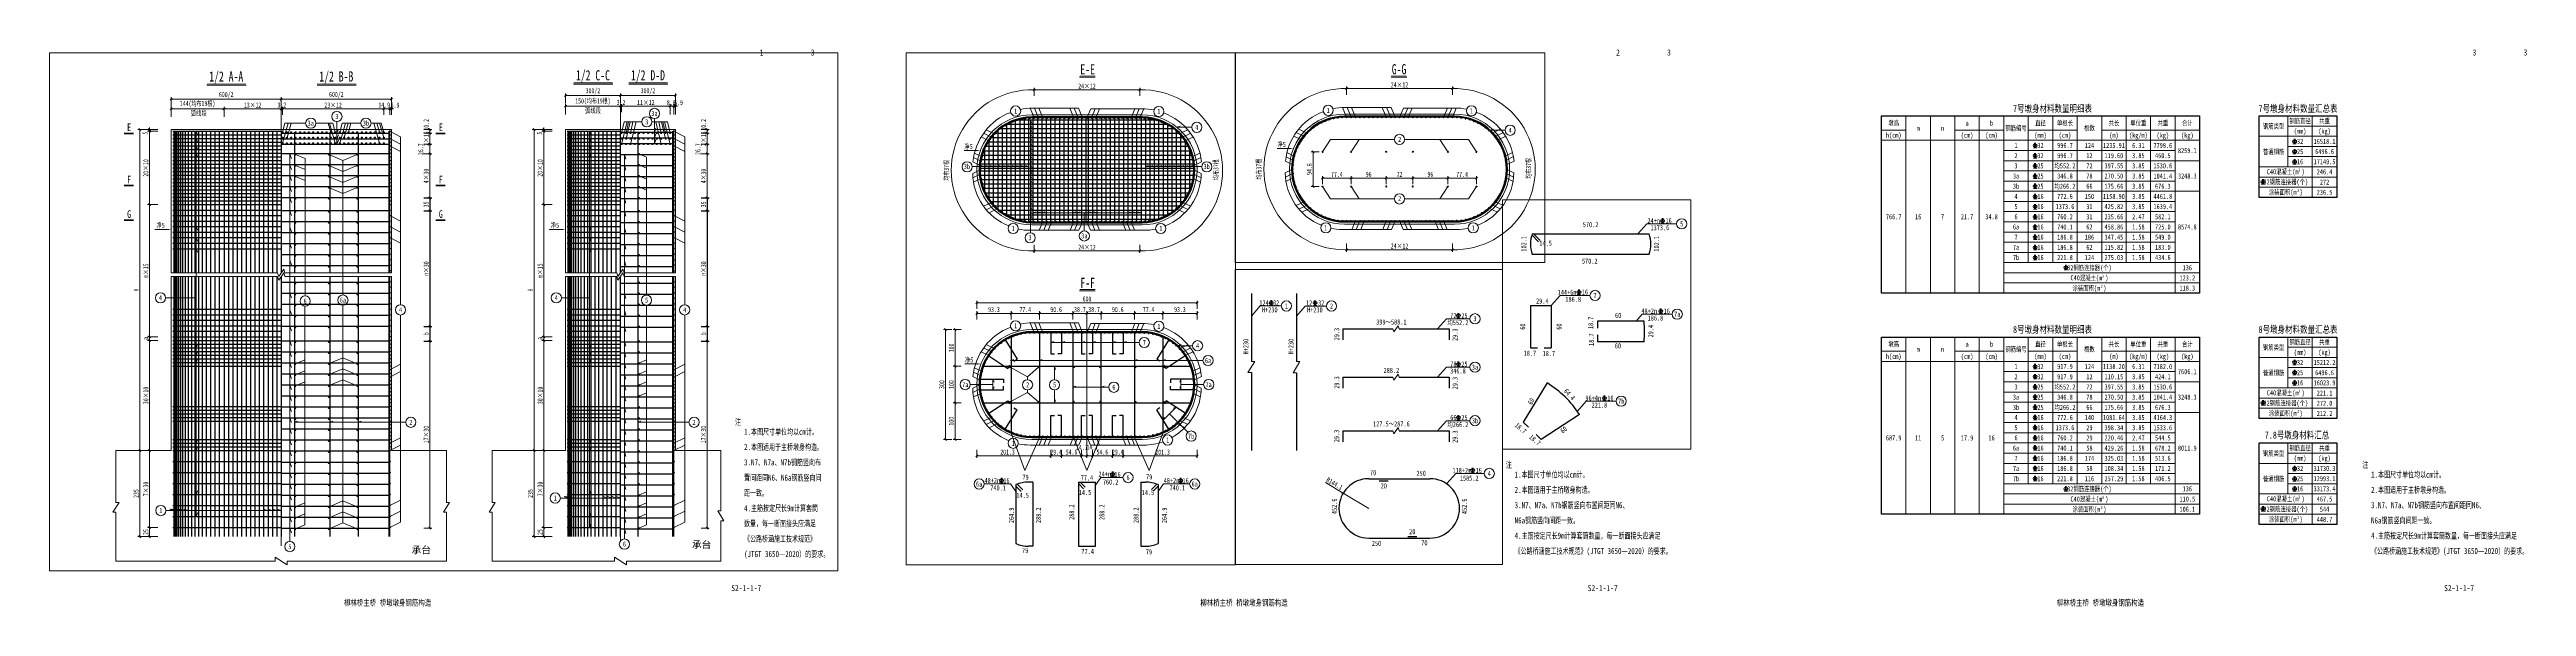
# Paper-space layout 'ds' of a CAD drawing. Header units: millimetres. Extents: x -117 to 1097, y -1000 to -727.
# The model-space entities are those that its viewports show. They can reach past a viewport. Long polylines and large blocks are cut down to what shows.
import ezdxf
from ezdxf.enums import TextEntityAlignment as Align

# ---------------------------------------------------------------- set-up
doc = ezdxf.new("R2010")
doc.units = ezdxf.units.MM
doc.linetypes.add('CENTER2', pattern=[28.575, 19.05, -3.175, 3.175, -3.175])
doc.layers.get('0').update_dxf_attribs({"lineweight": 15})
doc.layers.get('Defpoints').update_dxf_attribs({"color": 8})
for name, color, linetype, lineweight in [('Dim', 4, 'Continuous', 15), ('中心线', 2, 'CENTER2', 15), ('尺寸及阴影线', 4, 'Continuous', 13), ('尺寸标注', 4, 'Continuous', 13), ('文字', 7, 'Continuous', 15), ('文本', 7, 'Continuous', 15), ('文本 @ 1', 7, 'Continuous', 15), ('标注', 4, 'Continuous', 13), ('标注线及字体', 2, 'Continuous', 15), ('粗线', 3, 'Continuous', 35), ('细实线', 4, 'Continuous', 15), ('细线', 4, 'Continuous', 15), ('钢筋', 1, 'Continuous', 30)]:
    doc.layers.add(name, color=color, linetype=linetype, lineweight=lineweight)
doc.styles.add('111', font='仿宋_GB2312.ttf', dxfattribs={"width": 0.7})
doc.styles.add('Annotative', font='仿宋_GB2312.ttf')
doc.styles.add('BM_Dim', font='仿宋_GB2312.ttf', dxfattribs={"width": 0.85})
doc.styles.add('FS', font='仿宋_GB2312.ttf', dxfattribs={"width": 0.75})
doc.styles.get("Standard").update_dxf_attribs({"font": '仿宋_GB2312.ttf'})
doc.styles.add('TJHZF', font='仿宋_GB2312.ttf', dxfattribs={"width": 0.72})
doc.dimstyles.new('200', dxfattribs={"dimscale": 0, "dimtxt": 2.5, "dimasz": 1, "dimexe": 1, "dimexo": 1, "dimgap": 0.6, "dimtad": 1, "dimdec": 1, "dimdsep": 46, "dimtxsty": '111', "dimblk": 'OBLIQUE', "dimcen": 0, "dimclrd": 4, "dimclre": 4, "dimclrt": 4, "dimadec": 1, "dimazin": 2, "dimtfac": 1, "dimtdec": 1, "dimtix": 1, "dimtmove": 2, "dimatfit": 3, "dimfxl": 4, "dimfxlon": 1, "dimtolj": 1, "dimlwd": -1, "dimlwe": -1, "dimarcsym": 0})

# ---------------------------------------------------------------- blocks, each defined once
blk = doc.blocks.new('fi')
at = {"lineweight": 18}
for p, q in [((0, 0), (1.58, 0)), ((0.58, 0), (0.58, 2.35)), ((1.02, 0), (1.02, 2.35))]:
    blk.add_line(p, q, dxfattribs=at)
blk.add_ellipse((0.8, 1.13), major_axis=(0.966, 0), ratio=0.701732, dxfattribs=at)
blk = doc.blocks.new('DJ 22')
at = {"layer": '钢筋'}
h = blk.add_hatch(color=256, dxfattribs=at)
h.dxf.hatch_style = 1
h.paths.add_polyline_path([(1.3, 0, 1), (-1.3, 0, 1)])
blk.add_circle((0, 0), 1.25, dxfattribs=at)
blk = doc.blocks.new('_Oblique')
at = {"color": 0, "linetype": 'ByBlock', "lineweight": -2}
blk.add_line((-0.5, -0.5), (0.5, 0.5), dxfattribs=at)
blk = doc.blocks.new('*D5')
at = {"color": 4, "transparency": 16777216}
for p, q in [((5021.3, 7695.2), (4993.5, 7695.2)), ((4999.1, 7695.2), (4999.1, 7700.8)), ((4999.1, 7690.2), (4999.1, 7695.2)), ((5021.3, 7690.2), (4993.5, 7690.2)), ((4999.1, 7690.2), (4999.1, 7684.7))]:
    blk.add_line(p, q, dxfattribs=at)
at = {"layer": 'Defpoints', "color": 0, "transparency": 16777216}
for p in [(4999.1, 7695.2), (5062.2, 7695.2), (5062.2, 7690.2)]:
    blk.add_point(p, dxfattribs=at)
at = {"color": 4, "transparency": 16777216, "xscale": 5.555555555555556, "yscale": 5.555555555555556, "zscale": 5.555555555555556}
for p, rotation in [((4999.1, 7695.2), 270), ((4999.1, 7690.2), 90)]:
    blk.add_blockref('_Oblique', p, dxfattribs=dict(at, rotation=rotation))
at = {"color": 4, "transparency": 16777216, "insert": (4987.1, 7685.1), "char_height": 13.89, "attachment_point": 5, "rotation": 90, "style": '111'}
blk.add_mtext('\\A1;5', dxfattribs=at)
blk = doc.blocks.new('*D6')
at = {"color": 4, "transparency": 16777216}
for p, q in [((5021.3, 7490.2), (4993.5, 7490.2)), ((4999.1, 7130.2), (4999.1, 7490.2)), ((5021.3, 7130.2), (4993.5, 7130.2))]:
    blk.add_line(p, q, dxfattribs=at)
at = {"layer": 'Defpoints', "color": 0, "transparency": 16777216}
for p in [(4999.1, 7490.2), (5062.2, 7490.2), (5062.2, 7130.2)]:
    blk.add_point(p, dxfattribs=at)
at = {"color": 4, "transparency": 16777216, "xscale": 5.555555555555556, "yscale": 5.555555555555556, "zscale": 5.555555555555556}
for p, rotation in [((4999.1, 7490.2), 90), ((4999.1, 7130.2), 270)]:
    blk.add_blockref('_Oblique', p, dxfattribs=dict(at, rotation=rotation))
at = {"color": 4, "transparency": 16777216, "insert": (4988.8, 7310.2), "char_height": 13.89, "attachment_point": 5, "rotation": 90, "style": '111'}
blk.add_mtext('\\A1;m×15', dxfattribs=at)
blk = doc.blocks.new('*D7')
at = {"color": 4, "transparency": 16777216}
for p, q in [((5021.3, 7120.2), (4993.5, 7120.2)), ((4999.1, 6820.2), (4999.1, 7120.2)), ((5021.3, 6820.2), (4993.5, 6820.2))]:
    blk.add_line(p, q, dxfattribs=at)
at = {"layer": 'Defpoints', "color": 0, "transparency": 16777216}
for p in [(4999.1, 7120.2), (5062.2, 7120.2), (5062.2, 6820.2)]:
    blk.add_point(p, dxfattribs=at)
at = {"color": 4, "transparency": 16777216, "xscale": 5.555555555555556, "yscale": 5.555555555555556, "zscale": 5.555555555555556}
for p, rotation in [((4999.1, 7120.2), 90), ((4999.1, 6820.2), 270)]:
    blk.add_blockref('_Oblique', p, dxfattribs=dict(at, rotation=rotation))
at = {"color": 4, "transparency": 16777216, "insert": (4988.8, 6970.2), "char_height": 13.89, "attachment_point": 5, "rotation": 90, "style": '111'}
blk.add_mtext('\\A1;30×10', dxfattribs=at)
blk = doc.blocks.new('*D8')
at = {"color": 4, "transparency": 16777216}
for p, q in [((5021.3, 6820.2), (4993.5, 6820.2)), ((4999.1, 6610.2), (4999.1, 6820.2)), ((5021.3, 6610.2), (4993.5, 6610.2))]:
    blk.add_line(p, q, dxfattribs=at)
at = {"layer": 'Defpoints', "color": 0, "transparency": 16777216}
for p in [(4999.1, 6820.2), (5062.2, 6820.2), (5062.2, 6610.2)]:
    blk.add_point(p, dxfattribs=at)
at = {"color": 4, "transparency": 16777216, "xscale": 5.555555555555556, "yscale": 5.555555555555556, "zscale": 5.555555555555556}
for p, rotation in [((4999.1, 6820.2), 90), ((4999.1, 6610.2), 270)]:
    blk.add_blockref('_Oblique', p, dxfattribs=dict(at, rotation=rotation))
at = {"color": 4, "transparency": 16777216, "insert": (4988.8, 6715.2), "char_height": 13.89, "attachment_point": 5, "rotation": 90, "style": '111'}
blk.add_mtext('\\A1;7×30', dxfattribs=at)
blk = doc.blocks.new('*D9')
at = {"color": 4, "transparency": 16777216}
for p, q in [((5021.3, 6610.2), (4993.5, 6610.2)), ((5021.3, 6585.2), (4993.5, 6585.2)), ((4999.1, 6610.2), (4999.1, 6585.2))]:
    blk.add_line(p, q, dxfattribs=at)
at = {"layer": 'Defpoints', "color": 0, "transparency": 16777216}
for p in [(4999.1, 6585.2), (5062.2, 6610.2), (5064.4, 6585.2)]:
    blk.add_point(p, dxfattribs=at)
at = {"color": 4, "transparency": 16777216, "xscale": 5.555555555555556, "yscale": 5.555555555555556, "zscale": 5.555555555555556}
for p, rotation in [((4999.1, 6610.2), 90), ((4999.1, 6585.2), 270)]:
    blk.add_blockref('_Oblique', p, dxfattribs=dict(at, rotation=rotation))
at = {"color": 4, "transparency": 16777216, "insert": (4988.8, 6597.7), "char_height": 13.89, "attachment_point": 5, "rotation": 90, "style": '111'}
blk.add_mtext('\\A1;25', dxfattribs=at)
blk = doc.blocks.new('*D10')
at = {"color": 4, "transparency": 16777216}
for p, q in [((4994.8, 6820.2), (4967.1, 6820.2)), ((4972.6, 6820.2), (4972.6, 6585.2)), ((4994.8, 6585.2), (4967.1, 6585.2))]:
    blk.add_line(p, q, dxfattribs=at)
at = {"layer": 'Defpoints', "color": 0, "transparency": 16777216}
for p in [(5035.7, 6820.2), (4972.6, 6585.2), (5064.4, 6585.2)]:
    blk.add_point(p, dxfattribs=at)
at = {"color": 4, "transparency": 16777216, "xscale": 5.555555555555556, "yscale": 5.555555555555556, "zscale": 5.555555555555556}
for p, rotation in [((4972.6, 6820.2), 90), ((4972.6, 6585.2), 270)]:
    blk.add_blockref('_Oblique', p, dxfattribs=dict(at, rotation=rotation))
at = {"color": 4, "transparency": 16777216, "insert": (4962.3, 6702.7), "char_height": 13.89, "attachment_point": 5, "rotation": 90, "style": '111'}
blk.add_mtext('\\A1;235', dxfattribs=at)
blk = doc.blocks.new('*D11')
at = {"color": 4, "transparency": 16777216}
for p, q in [((4994.8, 7695.2), (4967.1, 7695.2)), ((4972.6, 7695.2), (4972.6, 6820.2)), ((4994.8, 6820.2), (4967.1, 6820.2))]:
    blk.add_line(p, q, dxfattribs=at)
at = {"layer": 'Defpoints', "color": 0, "transparency": 16777216}
for p in [(5057.8, 7695.2), (4972.6, 6820.2), (5064.4, 6820.2)]:
    blk.add_point(p, dxfattribs=at)
at = {"color": 4, "transparency": 16777216, "xscale": 5.555555555555556, "yscale": 5.555555555555556, "zscale": 5.555555555555556}
for p, rotation in [((4972.6, 7695.2), 90), ((4972.6, 6820.2), 270)]:
    blk.add_blockref('_Oblique', p, dxfattribs=dict(at, rotation=rotation))
at = {"color": 4, "transparency": 16777216, "insert": (4962.3, 7257.7), "char_height": 13.89, "attachment_point": 5, "rotation": 90, "style": '111'}
blk.add_mtext('\\A1;H', dxfattribs=at)
blk = doc.blocks.new('*D12')
at = {"color": 4, "transparency": 16777216}
for p, q in [((5021.3, 7130.2), (4993.5, 7130.2)), ((5021.3, 7120.2), (4993.5, 7120.2)), ((4999.1, 7130.2), (4999.1, 7120.2))]:
    blk.add_line(p, q, dxfattribs=at)
at = {"layer": 'Defpoints', "color": 0, "transparency": 16777216}
for p in [(4999.1, 7120.2), (5062.2, 7130.2), (5062.2, 7120.2)]:
    blk.add_point(p, dxfattribs=at)
at = {"color": 4, "transparency": 16777216, "xscale": 5.555555555555556, "yscale": 5.555555555555556, "zscale": 5.555555555555556}
for p, rotation in [((4999.1, 7130.2), 90), ((4999.1, 7120.2), 270)]:
    blk.add_blockref('_Oblique', p, dxfattribs=dict(at, rotation=rotation))
at = {"color": 4, "transparency": 16777216, "insert": (4987.7, 7125.5), "char_height": 13.89, "attachment_point": 5, "rotation": 90, "style": '111'}
blk.add_mtext('\\A1;a', dxfattribs=at)
blk = doc.blocks.new('*D13')
at = {"color": 4, "transparency": 16777216}
for p, q in [((5201.8, 7729.2), (5201.8, 7757)), ((5357.8, 7751.4), (5201.8, 7751.4)), ((5357.8, 7729.2), (5357.8, 7757))]:
    blk.add_line(p, q, dxfattribs=at)
at = {"layer": 'Defpoints', "color": 0, "transparency": 16777216}
for p in [(5201.8, 7751.4), (5201.8, 7690.2), (5357.8, 7690.2)]:
    blk.add_point(p, dxfattribs=at)
at = {"color": 4, "transparency": 16777216, "xscale": 5.555555555555556, "yscale": 5.555555555555556, "zscale": 5.555555555555556, "rotation": 180}
blk.add_blockref('_Oblique', (5201.8, 7751.4), dxfattribs=at)
at = {"color": 4, "transparency": 16777216, "xscale": 5.555555555555556, "yscale": 5.555555555555556, "zscale": 5.555555555555556}
blk.add_blockref('_Oblique', (5357.8, 7751.4), dxfattribs=at)
at = {"color": 4, "transparency": 16777216, "insert": (5279.8, 7761.7), "char_height": 13.89, "attachment_point": 5, "style": '111'}
blk.add_mtext('\\A1;13×12', dxfattribs=at)
blk = doc.blocks.new('*D14')
at = {"color": 4, "transparency": 16777216}
for p, q in [((5057.8, 7729.2), (5057.8, 7757)), ((5201.8, 7751.4), (5057.8, 7751.4)), ((5201.8, 7729.2), (5201.8, 7757))]:
    blk.add_line(p, q, dxfattribs=at)
at = {"layer": 'Defpoints', "color": 0, "transparency": 16777216}
for p in [(5057.8, 7751.4), (5057.8, 7690.2), (5201.8, 7690.2)]:
    blk.add_point(p, dxfattribs=at)
at = {"color": 4, "transparency": 16777216, "xscale": 5.555555555555556, "yscale": 5.555555555555556, "zscale": 5.555555555555556, "rotation": 180}
blk.add_blockref('_Oblique', (5057.8, 7751.4), dxfattribs=at)
at = {"color": 4, "transparency": 16777216, "xscale": 5.555555555555556, "yscale": 5.555555555555556, "zscale": 5.555555555555556}
blk.add_blockref('_Oblique', (5201.8, 7751.4), dxfattribs=at)
at = {"color": 4, "transparency": 16777216, "insert": (5129.8, 7764.1), "char_height": 13.889, "attachment_point": 5, "style": '111'}
blk.add_mtext('\\A1;144(均布19根)', dxfattribs=at)
blk = doc.blocks.new('*D15')
at = {"color": 4, "transparency": 16777216}
for p, q in [((5057.8, 7755.5), (5057.8, 7783.3)), ((5357.8, 7777.7), (5057.8, 7777.7)), ((5357.8, 7755.5), (5357.8, 7783.3))]:
    blk.add_line(p, q, dxfattribs=at)
at = {"layer": 'Defpoints', "color": 0, "transparency": 16777216}
for p in [(5057.8, 7777.7), (5057.8, 7695.2), (5357.8, 7695.2)]:
    blk.add_point(p, dxfattribs=at)
at = {"color": 4, "transparency": 16777216, "xscale": 5.555555555555556, "yscale": 5.555555555555556, "zscale": 5.555555555555556, "rotation": 180}
blk.add_blockref('_Oblique', (5057.8, 7777.7), dxfattribs=at)
at = {"color": 4, "transparency": 16777216, "xscale": 5.555555555555556, "yscale": 5.555555555555556, "zscale": 5.555555555555556}
blk.add_blockref('_Oblique', (5357.8, 7777.7), dxfattribs=at)
at = {"color": 4, "transparency": 16777216, "insert": (5207.8, 7789.1), "char_height": 13.89, "attachment_point": 5, "style": '111'}
blk.add_mtext('\\A1;600/2', dxfattribs=at)
blk = doc.blocks.new('*D16')
at = {"color": 4, "transparency": 16777216}
for p, q in [((5357.8, 7755.5), (5357.8, 7783.3)), ((5357.8, 7777.7), (5657.8, 7777.7)), ((5657.8, 7755.5), (5657.8, 7783.3))]:
    blk.add_line(p, q, dxfattribs=at)
at = {"layer": 'Defpoints', "color": 0, "transparency": 16777216}
for p in [(5657.8, 7777.7), (5357.8, 7695.2), (5657.8, 7695.2)]:
    blk.add_point(p, dxfattribs=at)
at = {"color": 4, "transparency": 16777216, "xscale": 5.555555555555556, "yscale": 5.555555555555556, "zscale": 5.555555555555556, "rotation": 180}
blk.add_blockref('_Oblique', (5357.8, 7777.7), dxfattribs=at)
at = {"color": 4, "transparency": 16777216, "xscale": 5.555555555555556, "yscale": 5.555555555555556, "zscale": 5.555555555555556}
blk.add_blockref('_Oblique', (5657.8, 7777.7), dxfattribs=at)
at = {"color": 4, "transparency": 16777216, "insert": (5507.8, 7789.1), "char_height": 13.89, "attachment_point": 5, "style": '111'}
blk.add_mtext('\\A1;600/2', dxfattribs=at)
blk = doc.blocks.new('*D17')
at = {"color": 4, "transparency": 16777216}
for p, q in [((6095.4, 7695.2), (6067.6, 7695.2)), ((6073.2, 7695.2), (6073.2, 7700.8)), ((6073.2, 7690.2), (6073.2, 7695.2)), ((6095.4, 7690.2), (6067.6, 7690.2)), ((6073.2, 7690.2), (6073.2, 7684.7))]:
    blk.add_line(p, q, dxfattribs=at)
at = {"layer": 'Defpoints', "color": 0, "transparency": 16777216}
for p in [(6073.2, 7695.2), (6136.3, 7695.2), (6136.3, 7690.2)]:
    blk.add_point(p, dxfattribs=at)
at = {"color": 4, "transparency": 16777216, "xscale": 5.555555555555556, "yscale": 5.555555555555556, "zscale": 5.555555555555556}
for p, rotation in [((6073.2, 7695.2), 270), ((6073.2, 7690.2), 90)]:
    blk.add_blockref('_Oblique', p, dxfattribs=dict(at, rotation=rotation))
at = {"color": 4, "transparency": 16777216, "insert": (6061.2, 7685.1), "char_height": 13.89, "attachment_point": 5, "rotation": 90, "style": '111'}
blk.add_mtext('\\A1;5', dxfattribs=at)
blk = doc.blocks.new('*D18')
at = {"color": 4, "transparency": 16777216}
for p, q in [((6095.4, 7490.2), (6067.6, 7490.2)), ((6073.2, 7130.2), (6073.2, 7490.2)), ((6095.4, 7130.2), (6067.6, 7130.2))]:
    blk.add_line(p, q, dxfattribs=at)
at = {"layer": 'Defpoints', "color": 0, "transparency": 16777216}
for p in [(6073.2, 7490.2), (6136.3, 7490.2), (6136.3, 7130.2)]:
    blk.add_point(p, dxfattribs=at)
at = {"color": 4, "transparency": 16777216, "xscale": 5.555555555555556, "yscale": 5.555555555555556, "zscale": 5.555555555555556}
for p, rotation in [((6073.2, 7490.2), 90), ((6073.2, 7130.2), 270)]:
    blk.add_blockref('_Oblique', p, dxfattribs=dict(at, rotation=rotation))
at = {"color": 4, "transparency": 16777216, "insert": (6062.9, 7310.2), "char_height": 13.89, "attachment_point": 5, "rotation": 90, "style": '111'}
blk.add_mtext('\\A1;m×15', dxfattribs=at)
blk = doc.blocks.new('*D19')
at = {"color": 4, "transparency": 16777216}
for p, q in [((6095.4, 7120.2), (6067.6, 7120.2)), ((6073.2, 6820.2), (6073.2, 7120.2)), ((6095.4, 6820.2), (6067.6, 6820.2))]:
    blk.add_line(p, q, dxfattribs=at)
at = {"layer": 'Defpoints', "color": 0, "transparency": 16777216}
for p in [(6073.2, 7120.2), (6136.3, 7120.2), (6136.3, 6820.2)]:
    blk.add_point(p, dxfattribs=at)
at = {"color": 4, "transparency": 16777216, "xscale": 5.555555555555556, "yscale": 5.555555555555556, "zscale": 5.555555555555556}
for p, rotation in [((6073.2, 7120.2), 90), ((6073.2, 6820.2), 270)]:
    blk.add_blockref('_Oblique', p, dxfattribs=dict(at, rotation=rotation))
at = {"color": 4, "transparency": 16777216, "insert": (6062.9, 6970.2), "char_height": 13.89, "attachment_point": 5, "rotation": 90, "style": '111'}
blk.add_mtext('\\A1;30×10', dxfattribs=at)
blk = doc.blocks.new('*D20')
at = {"color": 4, "transparency": 16777216}
for p, q in [((6095.4, 6820.2), (6067.6, 6820.2)), ((6073.2, 6610.2), (6073.2, 6820.2)), ((6095.4, 6610.2), (6067.6, 6610.2))]:
    blk.add_line(p, q, dxfattribs=at)
at = {"layer": 'Defpoints', "color": 0, "transparency": 16777216}
for p in [(6073.2, 6820.2), (6136.3, 6820.2), (6136.3, 6610.2)]:
    blk.add_point(p, dxfattribs=at)
at = {"color": 4, "transparency": 16777216, "xscale": 5.555555555555556, "yscale": 5.555555555555556, "zscale": 5.555555555555556}
for p, rotation in [((6073.2, 6820.2), 90), ((6073.2, 6610.2), 270)]:
    blk.add_blockref('_Oblique', p, dxfattribs=dict(at, rotation=rotation))
at = {"color": 4, "transparency": 16777216, "insert": (6062.9, 6715.2), "char_height": 13.89, "attachment_point": 5, "rotation": 90, "style": '111'}
blk.add_mtext('\\A1;7×30', dxfattribs=at)
blk = doc.blocks.new('*D21')
at = {"color": 4, "transparency": 16777216}
for p, q in [((6095.4, 6610.2), (6067.6, 6610.2)), ((6095.4, 6585.2), (6067.6, 6585.2)), ((6073.2, 6610.2), (6073.2, 6585.2))]:
    blk.add_line(p, q, dxfattribs=at)
at = {"layer": 'Defpoints', "color": 0, "transparency": 16777216}
for p in [(6073.2, 6585.2), (6136.3, 6610.2), (6138.5, 6585.2)]:
    blk.add_point(p, dxfattribs=at)
at = {"color": 4, "transparency": 16777216, "xscale": 5.555555555555556, "yscale": 5.555555555555556, "zscale": 5.555555555555556}
for p, rotation in [((6073.2, 6610.2), 90), ((6073.2, 6585.2), 270)]:
    blk.add_blockref('_Oblique', p, dxfattribs=dict(at, rotation=rotation))
at = {"color": 4, "transparency": 16777216, "insert": (6062.9, 6597.7), "char_height": 13.89, "attachment_point": 5, "rotation": 90, "style": '111'}
blk.add_mtext('\\A1;25', dxfattribs=at)
blk = doc.blocks.new('*D22')
at = {"color": 4, "transparency": 16777216}
for p, q in [((6068.9, 6820.2), (6041.2, 6820.2)), ((6046.7, 6820.2), (6046.7, 6585.2)), ((6068.9, 6585.2), (6041.2, 6585.2))]:
    blk.add_line(p, q, dxfattribs=at)
at = {"layer": 'Defpoints', "color": 0, "transparency": 16777216}
for p in [(6109.8, 6820.2), (6046.7, 6585.2), (6138.5, 6585.2)]:
    blk.add_point(p, dxfattribs=at)
at = {"color": 4, "transparency": 16777216, "xscale": 5.555555555555556, "yscale": 5.555555555555556, "zscale": 5.555555555555556}
for p, rotation in [((6046.7, 6820.2), 90), ((6046.7, 6585.2), 270)]:
    blk.add_blockref('_Oblique', p, dxfattribs=dict(at, rotation=rotation))
at = {"color": 4, "transparency": 16777216, "insert": (6036.4, 6702.7), "char_height": 13.89, "attachment_point": 5, "rotation": 90, "style": '111'}
blk.add_mtext('\\A1;235', dxfattribs=at)
blk = doc.blocks.new('*D23')
at = {"color": 4, "transparency": 16777216}
for p, q in [((6068.9, 7695.2), (6041.2, 7695.2)), ((6046.7, 7695.2), (6046.7, 6820.2)), ((6068.9, 6820.2), (6041.2, 6820.2))]:
    blk.add_line(p, q, dxfattribs=at)
at = {"layer": 'Defpoints', "color": 0, "transparency": 16777216}
for p in [(6131.9, 7695.2), (6046.7, 6820.2), (6138.5, 6820.2)]:
    blk.add_point(p, dxfattribs=at)
at = {"color": 4, "transparency": 16777216, "xscale": 5.555555555555556, "yscale": 5.555555555555556, "zscale": 5.555555555555556}
for p, rotation in [((6046.7, 7695.2), 90), ((6046.7, 6820.2), 270)]:
    blk.add_blockref('_Oblique', p, dxfattribs=dict(at, rotation=rotation))
at = {"color": 4, "transparency": 16777216, "insert": (6036.4, 7257.7), "char_height": 13.89, "attachment_point": 5, "rotation": 90, "style": '111'}
blk.add_mtext('\\A1;H', dxfattribs=at)
blk = doc.blocks.new('*D24')
at = {"color": 4, "transparency": 16777216}
for p, q in [((6131.9, 7736.3), (6131.9, 7764.1)), ((6281.9, 7736.3), (6281.9, 7764.1)), ((6281.9, 7758.5), (6131.9, 7758.5))]:
    blk.add_line(p, q, dxfattribs=at)
at = {"layer": 'Defpoints', "color": 0, "transparency": 16777216}
for p in [(6131.9, 7758.5), (6131.9, 7676), (6281.9, 7690.2)]:
    blk.add_point(p, dxfattribs=at)
at = {"color": 4, "transparency": 16777216, "xscale": 5.555555555555556, "yscale": 5.555555555555556, "zscale": 5.555555555555556, "rotation": 180}
blk.add_blockref('_Oblique', (6131.9, 7758.5), dxfattribs=at)
at = {"color": 4, "transparency": 16777216, "xscale": 5.555555555555556, "yscale": 5.555555555555556, "zscale": 5.555555555555556}
blk.add_blockref('_Oblique', (6281.9, 7758.5), dxfattribs=at)
at = {"color": 4, "transparency": 16777216, "insert": (6206.9, 7771.2), "char_height": 13.889, "attachment_point": 5, "style": '111'}
blk.add_mtext('\\A1;150(均布19根)', dxfattribs=at)
blk = doc.blocks.new('*D25')
at = {"color": 4, "transparency": 16777216}
for p, q in [((6417.1, 7736.3), (6417.1, 7764.1)), ((6427.5, 7736.3), (6427.5, 7764.1)), ((6417.1, 7758.5), (6427.5, 7758.5))]:
    blk.add_line(p, q, dxfattribs=at)
at = {"layer": 'Defpoints', "color": 0, "transparency": 16777216}
for p in [(6427.5, 7758.5), (6417.1, 7685.1), (6427.5, 7685.6)]:
    blk.add_point(p, dxfattribs=at)
at = {"color": 4, "transparency": 16777216, "xscale": 5.555555555555556, "yscale": 5.555555555555556, "zscale": 5.555555555555556, "rotation": 180}
blk.add_blockref('_Oblique', (6417.1, 7758.5), dxfattribs=at)
at = {"color": 4, "transparency": 16777216, "xscale": 5.555555555555556, "yscale": 5.555555555555556, "zscale": 5.555555555555556}
blk.add_blockref('_Oblique', (6427.5, 7758.5), dxfattribs=at)
at = {"color": 4, "transparency": 16777216, "insert": (6420.3, 7768.3), "char_height": 13.89, "attachment_point": 5, "style": '111'}
blk.add_mtext('\\A1;8.8', dxfattribs=at)
blk = doc.blocks.new('*D26')
at = {"color": 4, "transparency": 16777216}
for p, q in [((6427.5, 7736.3), (6427.5, 7764.1)), ((6431.9, 7736.3), (6431.9, 7764.1)), ((6427.5, 7758.5), (6421.9, 7758.5)), ((6427.5, 7758.5), (6431.9, 7758.5)), ((6431.9, 7758.5), (6437.4, 7758.5))]:
    blk.add_line(p, q, dxfattribs=at)
at = {"layer": 'Defpoints', "color": 0, "transparency": 16777216}
for p in [(6431.9, 7758.5), (6427.5, 7688.2), (6431.9, 7691)]:
    blk.add_point(p, dxfattribs=at)
at = {"color": 4, "transparency": 16777216, "xscale": 5.555555555555556, "yscale": 5.555555555555556, "zscale": 5.555555555555556}
blk.add_blockref('_Oblique', (6427.5, 7758.5), dxfattribs=at)
at = {"color": 4, "transparency": 16777216, "xscale": 5.555555555555556, "yscale": 5.555555555555556, "zscale": 5.555555555555556, "rotation": 180}
blk.add_blockref('_Oblique', (6431.9, 7758.5), dxfattribs=at)
at = {"color": 4, "transparency": 16777216, "insert": (6440.1, 7768.3), "char_height": 13.89, "attachment_point": 5, "style": '111'}
blk.add_mtext('\\A1;5.9', dxfattribs=at)
blk = doc.blocks.new('*D27')
at = {"color": 4, "transparency": 16777216}
for p, q in [((6131.9, 7765.8), (6131.9, 7793.6)), ((6281.9, 7788), (6131.9, 7788)), ((6281.9, 7765.8), (6281.9, 7793.6))]:
    blk.add_line(p, q, dxfattribs=at)
at = {"layer": 'Defpoints', "color": 0, "transparency": 16777216}
for p in [(6131.9, 7788), (6131.9, 7695.2), (6281.9, 7695.2)]:
    blk.add_point(p, dxfattribs=at)
at = {"color": 4, "transparency": 16777216, "xscale": 5.555555555555556, "yscale": 5.555555555555556, "zscale": 5.555555555555556, "rotation": 180}
blk.add_blockref('_Oblique', (6131.9, 7788), dxfattribs=at)
at = {"color": 4, "transparency": 16777216, "xscale": 5.555555555555556, "yscale": 5.555555555555556, "zscale": 5.555555555555556}
blk.add_blockref('_Oblique', (6281.9, 7788), dxfattribs=at)
at = {"color": 4, "transparency": 16777216, "insert": (6206.9, 7799.3), "char_height": 13.89, "attachment_point": 5, "style": '111'}
blk.add_mtext('\\A1;300/2', dxfattribs=at)
blk = doc.blocks.new('*D28')
at = {"color": 4, "transparency": 16777216}
for p, q in [((6281.8, 7765.8), (6281.8, 7793.6)), ((6281.8, 7788), (6431.8, 7788)), ((6431.8, 7765.8), (6431.8, 7793.6))]:
    blk.add_line(p, q, dxfattribs=at)
at = {"layer": 'Defpoints', "color": 0, "transparency": 16777216}
for p in [(6431.8, 7788), (6281.8, 7695.2), (6431.8, 7695.2)]:
    blk.add_point(p, dxfattribs=at)
at = {"color": 4, "transparency": 16777216, "xscale": 5.555555555555556, "yscale": 5.555555555555556, "zscale": 5.555555555555556, "rotation": 180}
blk.add_blockref('_Oblique', (6281.8, 7788), dxfattribs=at)
at = {"color": 4, "transparency": 16777216, "xscale": 5.555555555555556, "yscale": 5.555555555555556, "zscale": 5.555555555555556}
blk.add_blockref('_Oblique', (6431.8, 7788), dxfattribs=at)
at = {"color": 4, "transparency": 16777216, "insert": (6356.8, 7799.3), "char_height": 13.89, "attachment_point": 5, "style": '111'}
blk.add_mtext('\\A1;300/2', dxfattribs=at)
blk = doc.blocks.new('*D30')
at = {"color": 4, "transparency": 16777216}
for p, q in [((5021.3, 7690.2), (4993.5, 7690.2)), ((4999.1, 7490.2), (4999.1, 7690.2)), ((5021.3, 7490.2), (4993.5, 7490.2))]:
    blk.add_line(p, q, dxfattribs=at)
at = {"layer": 'Defpoints', "color": 0, "transparency": 16777216}
for p in [(4999.1, 7690.2), (5062.2, 7690.2), (5062.2, 7490.2)]:
    blk.add_point(p, dxfattribs=at)
at = {"color": 4, "transparency": 16777216, "xscale": 5.555555555555556, "yscale": 5.555555555555556, "zscale": 5.555555555555556}
for p, rotation in [((4999.1, 7690.2), 90), ((4999.1, 7490.2), 270)]:
    blk.add_blockref('_Oblique', p, dxfattribs=dict(at, rotation=rotation))
at = {"color": 4, "transparency": 16777216, "insert": (4988.8, 7590.2), "char_height": 13.89, "attachment_point": 5, "rotation": 90, "style": '111'}
blk.add_mtext('\\A1;20×10', dxfattribs=at)
blk = doc.blocks.new('*D31')
at = {"color": 4, "transparency": 16777216}
for p, q in [((6095.4, 7690.2), (6067.6, 7690.2)), ((6073.2, 7490.2), (6073.2, 7690.2)), ((6095.4, 7490.2), (6067.6, 7490.2))]:
    blk.add_line(p, q, dxfattribs=at)
at = {"layer": 'Defpoints', "color": 0, "transparency": 16777216}
for p in [(6073.2, 7690.2), (6136.3, 7690.2), (6136.3, 7490.2)]:
    blk.add_point(p, dxfattribs=at)
at = {"color": 4, "transparency": 16777216, "xscale": 5.555555555555556, "yscale": 5.555555555555556, "zscale": 5.555555555555556}
for p, rotation in [((6073.2, 7690.2), 90), ((6073.2, 7490.2), 270)]:
    blk.add_blockref('_Oblique', p, dxfattribs=dict(at, rotation=rotation))
at = {"color": 4, "transparency": 16777216, "insert": (6062.9, 7590.2), "char_height": 13.89, "attachment_point": 5, "rotation": 90, "style": '111'}
blk.add_mtext('\\A1;20×10', dxfattribs=at)
blk = doc.blocks.new('*D32')
at = {"color": 4, "transparency": 16777216}
for p, q in [((5746.1, 7695.2), (5768.3, 7695.2)), ((5762.8, 7695.2), (5762.8, 7685.1)), ((5746.1, 7685.1), (5768.3, 7685.1))]:
    blk.add_line(p, q, dxfattribs=at)
at = {"layer": 'Defpoints', "color": 0, "transparency": 16777216}
for p in [(5651.3, 7695.2), (5646.8, 7685.1), (5762.8, 7685.1)]:
    blk.add_point(p, dxfattribs=at)
at = {"color": 4, "transparency": 16777216, "xscale": 5.555555555555556, "yscale": 5.555555555555556, "zscale": 5.555555555555556}
for p, rotation in [((5762.8, 7695.2), 90), ((5762.8, 7685.1), 270)]:
    blk.add_blockref('_Oblique', p, dxfattribs=dict(at, rotation=rotation))
at = {"color": 4, "transparency": 16777216, "insert": (5752.5, 7707.9), "char_height": 13.89, "attachment_point": 5, "rotation": 90, "style": '111'}
blk.add_mtext('\\A1;10.2', dxfattribs=at)
blk = doc.blocks.new('*D33')
at = {"color": 4, "transparency": 16777216}
for p, q in [((5746.1, 7685.1), (5768.3, 7685.1)), ((5746.1, 7655.1), (5768.3, 7655.1)), ((5762.8, 7685.1), (5762.8, 7690.6)), ((5762.8, 7685.1), (5762.8, 7655.1)), ((5762.8, 7655.1), (5762.8, 7649.5))]:
    blk.add_line(p, q, dxfattribs=at)
at = {"layer": 'Defpoints', "color": 0, "transparency": 16777216}
for p in [(5643.4, 7685.1), (5643.4, 7655.1), (5762.8, 7655.1)]:
    blk.add_point(p, dxfattribs=at)
at = {"color": 4, "transparency": 16777216, "xscale": 5.555555555555556, "yscale": 5.555555555555556, "zscale": 5.555555555555556}
for p, rotation in [((5762.8, 7685.1), 270), ((5762.8, 7655.1), 90)]:
    blk.add_blockref('_Oblique', p, dxfattribs=dict(at, rotation=rotation))
at = {"color": 4, "transparency": 16777216, "insert": (5752.5, 7670.1), "char_height": 13.89, "attachment_point": 5, "rotation": 90, "style": '111'}
blk.add_mtext('\\A1;2×15', dxfattribs=at)
blk = doc.blocks.new('*D34')
at = {"color": 4, "transparency": 16777216}
for p, q in [((5746.1, 7628.4), (5768.3, 7628.4)), ((5762.8, 7628.4), (5762.8, 7508.4)), ((5746.1, 7508.4), (5768.3, 7508.4))]:
    blk.add_line(p, q, dxfattribs=at)
at = {"layer": 'Defpoints', "color": 0, "transparency": 16777216}
for p in [(5643.4, 7628.4), (5634.7, 7508.4), (5762.8, 7508.4)]:
    blk.add_point(p, dxfattribs=at)
at = {"color": 4, "transparency": 16777216, "xscale": 5.555555555555556, "yscale": 5.555555555555556, "zscale": 5.555555555555556}
for p, rotation in [((5762.8, 7628.4), 90), ((5762.8, 7508.4), 270)]:
    blk.add_blockref('_Oblique', p, dxfattribs=dict(at, rotation=rotation))
at = {"color": 4, "transparency": 16777216, "insert": (5752.5, 7568.4), "char_height": 13.89, "attachment_point": 5, "rotation": 90, "style": '111'}
blk.add_mtext('\\A1;4×30', dxfattribs=at)
blk = doc.blocks.new('*D35')
at = {"layer": 'Defpoints', "color": 0, "transparency": 16777216}
for p in [(5626.1, 7473.4), (5629.5, 7158.4), (5762.8, 7158.4)]:
    blk.add_point(p, dxfattribs=at)
at = {"layer": '钢筋', "color": 4, "transparency": 16777216}
for p, q in [((5746.1, 7473.4), (5768.3, 7473.4)), ((5762.8, 7473.4), (5762.8, 7158.4)), ((5746.1, 7158.4), (5768.3, 7158.4))]:
    blk.add_line(p, q, dxfattribs=at)
at = {"layer": '钢筋', "color": 4, "transparency": 16777216, "xscale": 5.555555555555556, "yscale": 5.555555555555556, "zscale": 5.555555555555556}
for p, rotation in [((5762.8, 7473.4), 90), ((5762.8, 7158.4), 270)]:
    blk.add_blockref('_Oblique', p, dxfattribs=dict(at, rotation=rotation))
at = {"layer": '钢筋', "color": 4, "transparency": 16777216, "insert": (5752.5, 7315.9), "char_height": 13.89, "attachment_point": 5, "rotation": 90, "style": '111'}
blk.add_mtext('\\A1;n×30', dxfattribs=at)
blk = doc.blocks.new('*D36')
at = {"layer": 'Defpoints', "color": 0, "transparency": 16777216}
for p in [(5624.1, 7158.4), (5624.1, 7118.4), (5762.8, 7118.4)]:
    blk.add_point(p, dxfattribs=at)
at = {"layer": '钢筋', "color": 4, "transparency": 16777216}
for p, q in [((5746.1, 7158.4), (5768.3, 7158.4)), ((5762.8, 7158.4), (5762.8, 7118.4)), ((5746.1, 7118.4), (5768.3, 7118.4))]:
    blk.add_line(p, q, dxfattribs=at)
at = {"layer": '钢筋', "color": 4, "transparency": 16777216, "xscale": 5.555555555555556, "yscale": 5.555555555555556, "zscale": 5.555555555555556}
for p, rotation in [((5762.8, 7158.4), 90), ((5762.8, 7118.4), 270)]:
    blk.add_blockref('_Oblique', p, dxfattribs=dict(at, rotation=rotation))
at = {"layer": '钢筋', "color": 4, "transparency": 16777216, "insert": (5752.5, 7138.4), "char_height": 13.89, "attachment_point": 5, "rotation": 90, "style": '111'}
blk.add_mtext('\\A1;b', dxfattribs=at)
blk = doc.blocks.new('*D37')
at = {"color": 4, "transparency": 16777216}
for p, q in [((5746.1, 7118.4), (5768.3, 7118.4)), ((5762.8, 7118.4), (5762.8, 6608.4)), ((5746.1, 6608.4), (5768.3, 6608.4))]:
    blk.add_line(p, q, dxfattribs=at)
at = {"layer": 'Defpoints', "color": 0, "transparency": 16777216}
for p in [(5632.2, 7118.4), (5625.4, 6608.4), (5762.8, 6608.4)]:
    blk.add_point(p, dxfattribs=at)
at = {"color": 4, "transparency": 16777216, "xscale": 5.555555555555556, "yscale": 5.555555555555556, "zscale": 5.555555555555556}
for p, rotation in [((5762.8, 7118.4), 90), ((5762.8, 6608.4), 270)]:
    blk.add_blockref('_Oblique', p, dxfattribs=dict(at, rotation=rotation))
at = {"color": 4, "transparency": 16777216, "insert": (5752.5, 6863.4), "char_height": 13.89, "attachment_point": 5, "rotation": 90, "style": '111'}
blk.add_mtext('\\A1;17×30', dxfattribs=at)
blk = doc.blocks.new('*D38')
at = {"color": 4, "transparency": 16777216}
for p, q in [((5361, 7734.8), (5361, 7757)), ((5361, 7751.4), (5637, 7751.4)), ((5637, 7734.8), (5637, 7757))]:
    blk.add_line(p, q, dxfattribs=at)
at = {"layer": 'Defpoints', "color": 0, "transparency": 16777216}
for p in [(5637, 7751.4), (5361, 7687.9), (5637, 7687.9)]:
    blk.add_point(p, dxfattribs=at)
at = {"color": 4, "transparency": 16777216, "xscale": 5.555555555555556, "yscale": 5.555555555555556, "zscale": 5.555555555555556, "rotation": 180}
blk.add_blockref('_Oblique', (5361, 7751.4), dxfattribs=at)
at = {"color": 4, "transparency": 16777216, "xscale": 5.555555555555556, "yscale": 5.555555555555556, "zscale": 5.555555555555556}
blk.add_blockref('_Oblique', (5637, 7751.4), dxfattribs=at)
at = {"color": 4, "transparency": 16777216, "insert": (5499, 7761.7), "char_height": 13.89, "attachment_point": 5, "style": '111'}
blk.add_mtext('\\A1;23×12', dxfattribs=at)
blk = doc.blocks.new('*D39')
at = {"color": 4, "transparency": 16777216}
for p, q in [((6281.9, 7741.9), (6281.9, 7764.1)), ((6285.1, 7741.9), (6285.1, 7764.1)), ((6281.9, 7758.5), (6276.3, 7758.5)), ((6281.9, 7758.5), (6285.1, 7758.5)), ((6285.1, 7758.5), (6290.6, 7758.5))]:
    blk.add_line(p, q, dxfattribs=at)
at = {"layer": 'Defpoints', "color": 0, "transparency": 16777216}
for p in [(6285.1, 7758.5), (6281.9, 7683.4), (6285.1, 7685.1)]:
    blk.add_point(p, dxfattribs=at)
at = {"color": 4, "transparency": 16777216, "xscale": 5.555555555555556, "yscale": 5.555555555555556, "zscale": 5.555555555555556}
blk.add_blockref('_Oblique', (6281.9, 7758.5), dxfattribs=at)
at = {"color": 4, "transparency": 16777216, "xscale": 5.555555555555556, "yscale": 5.555555555555556, "zscale": 5.555555555555556, "rotation": 180}
blk.add_blockref('_Oblique', (6285.1, 7758.5), dxfattribs=at)
at = {"color": 4, "transparency": 16777216, "insert": (6283.5, 7768.8), "char_height": 13.89, "attachment_point": 5, "style": '111'}
blk.add_mtext('\\A1;3.2', dxfattribs=at)
blk = doc.blocks.new('*D42')
at = {"color": 4, "transparency": 16777216}
for p, q in [((6095.4, 7130.2), (6067.6, 7130.2)), ((6095.4, 7120.2), (6067.6, 7120.2)), ((6073.2, 7130.2), (6073.2, 7120.2))]:
    blk.add_line(p, q, dxfattribs=at)
at = {"layer": 'Defpoints', "color": 0, "transparency": 16777216}
for p in [(6073.2, 7120.2), (6136.3, 7130.2), (6136.3, 7120.2)]:
    blk.add_point(p, dxfattribs=at)
at = {"color": 4, "transparency": 16777216, "xscale": 5.555555555555556, "yscale": 5.555555555555556, "zscale": 5.555555555555556}
for p, rotation in [((6073.2, 7130.2), 90), ((6073.2, 7120.2), 270)]:
    blk.add_blockref('_Oblique', p, dxfattribs=dict(at, rotation=rotation))
at = {"color": 4, "transparency": 16777216, "insert": (6061.8, 7125.5), "char_height": 13.89, "attachment_point": 5, "rotation": 90, "style": '111'}
blk.add_mtext('\\A1;a', dxfattribs=at)
blk = doc.blocks.new('*D43')
at = {"layer": 'Defpoints', "color": 0, "transparency": 16777216}
for p in [(5634.7, 7508.4), (5634.7, 7473.4), (5762.8, 7473.4)]:
    blk.add_point(p, dxfattribs=at)
at = {"layer": '钢筋', "color": 4, "transparency": 16777216}
for p, q in [((5746.1, 7508.4), (5768.3, 7508.4)), ((5762.8, 7508.4), (5762.8, 7473.4)), ((5746.1, 7473.4), (5768.3, 7473.4))]:
    blk.add_line(p, q, dxfattribs=at)
at = {"layer": '钢筋', "color": 4, "transparency": 16777216, "xscale": 5.555555555555556, "yscale": 5.555555555555556, "zscale": 5.555555555555556}
for p, rotation in [((5762.8, 7508.4), 90), ((5762.8, 7473.4), 270)]:
    blk.add_blockref('_Oblique', p, dxfattribs=dict(at, rotation=rotation))
at = {"layer": '钢筋', "color": 4, "transparency": 16777216, "insert": (5752.5, 7490.9), "char_height": 13.89, "attachment_point": 5, "rotation": 90, "style": '111'}
blk.add_mtext('\\A1;35', dxfattribs=at)
blk = doc.blocks.new('*D44')
at = {"color": 4, "transparency": 16777216}
for p, q in [((5746.1, 7655.1), (5768.3, 7655.1)), ((5746.1, 7628.4), (5768.3, 7628.4)), ((5762.8, 7655.1), (5762.8, 7628.4))]:
    blk.add_line(p, q, dxfattribs=at)
at = {"layer": 'Defpoints', "color": 0, "transparency": 16777216}
for p in [(5643.4, 7655.1), (5643.4, 7628.4), (5762.8, 7628.4)]:
    blk.add_point(p, dxfattribs=at)
at = {"color": 4, "transparency": 16777216, "xscale": 5.555555555555556, "yscale": 5.555555555555556, "zscale": 5.555555555555556}
for p, rotation in [((5762.8, 7655.1), 90), ((5762.8, 7628.4), 270)]:
    blk.add_blockref('_Oblique', p, dxfattribs=dict(at, rotation=rotation))
at = {"color": 4, "transparency": 16777216, "insert": (5737.9, 7641.3), "char_height": 13.89, "attachment_point": 5, "rotation": 90, "style": '111'}
blk.add_mtext('\\A1;26.7', dxfattribs=at)
blk = doc.blocks.new('*D45')
at = {"color": 4, "transparency": 16777216}
for p, q in [((6501.7, 7695.2), (6523.9, 7695.2)), ((6518.4, 7695.2), (6518.4, 7685.1)), ((6501.7, 7685.1), (6523.9, 7685.1))]:
    blk.add_line(p, q, dxfattribs=at)
at = {"layer": 'Defpoints', "color": 0, "transparency": 16777216}
for p in [(6407, 7695.2), (6402.4, 7685.1), (6518.4, 7685.1)]:
    blk.add_point(p, dxfattribs=at)
at = {"color": 4, "transparency": 16777216, "xscale": 5.555555555555556, "yscale": 5.555555555555556, "zscale": 5.555555555555556}
for p, rotation in [((6518.4, 7695.2), 90), ((6518.4, 7685.1), 270)]:
    blk.add_blockref('_Oblique', p, dxfattribs=dict(at, rotation=rotation))
at = {"color": 4, "transparency": 16777216, "insert": (6508.1, 7707.9), "char_height": 13.89, "attachment_point": 5, "rotation": 90, "style": '111'}
blk.add_mtext('\\A1;10.2', dxfattribs=at)
blk = doc.blocks.new('*D46')
at = {"color": 4, "transparency": 16777216}
for p, q in [((6501.7, 7685.1), (6523.9, 7685.1)), ((6501.7, 7655.1), (6523.9, 7655.1)), ((6518.4, 7685.1), (6518.4, 7690.6)), ((6518.4, 7685.1), (6518.4, 7655.1)), ((6518.4, 7655.1), (6518.4, 7649.5))]:
    blk.add_line(p, q, dxfattribs=at)
at = {"layer": 'Defpoints', "color": 0, "transparency": 16777216}
for p in [(6399, 7685.1), (6399, 7655.1), (6518.4, 7655.1)]:
    blk.add_point(p, dxfattribs=at)
at = {"color": 4, "transparency": 16777216, "xscale": 5.555555555555556, "yscale": 5.555555555555556, "zscale": 5.555555555555556}
for p, rotation in [((6518.4, 7685.1), 270), ((6518.4, 7655.1), 90)]:
    blk.add_blockref('_Oblique', p, dxfattribs=dict(at, rotation=rotation))
at = {"color": 4, "transparency": 16777216, "insert": (6508.1, 7670.1), "char_height": 13.89, "attachment_point": 5, "rotation": 90, "style": '111'}
blk.add_mtext('\\A1;2×15', dxfattribs=at)
blk = doc.blocks.new('*D47')
at = {"color": 4, "transparency": 16777216}
for p, q in [((6501.7, 7628.4), (6523.9, 7628.4)), ((6518.4, 7628.4), (6518.4, 7508.4)), ((6501.7, 7508.4), (6523.9, 7508.4))]:
    blk.add_line(p, q, dxfattribs=at)
at = {"layer": 'Defpoints', "color": 0, "transparency": 16777216}
for p in [(6399, 7628.4), (6390.3, 7508.4), (6518.4, 7508.4)]:
    blk.add_point(p, dxfattribs=at)
at = {"color": 4, "transparency": 16777216, "xscale": 5.555555555555556, "yscale": 5.555555555555556, "zscale": 5.555555555555556}
for p, rotation in [((6518.4, 7628.4), 90), ((6518.4, 7508.4), 270)]:
    blk.add_blockref('_Oblique', p, dxfattribs=dict(at, rotation=rotation))
at = {"color": 4, "transparency": 16777216, "insert": (6508.1, 7568.4), "char_height": 13.89, "attachment_point": 5, "rotation": 90, "style": '111'}
blk.add_mtext('\\A1;4×30', dxfattribs=at)
blk = doc.blocks.new('*D48')
at = {"layer": 'Defpoints', "color": 0, "transparency": 16777216}
for p in [(6381.7, 7473.4), (6385.1, 7158.4), (6518.4, 7158.4)]:
    blk.add_point(p, dxfattribs=at)
at = {"layer": '钢筋', "color": 4, "transparency": 16777216}
for p, q in [((6501.7, 7473.4), (6523.9, 7473.4)), ((6518.4, 7473.4), (6518.4, 7158.4)), ((6501.7, 7158.4), (6523.9, 7158.4))]:
    blk.add_line(p, q, dxfattribs=at)
at = {"layer": '钢筋', "color": 4, "transparency": 16777216, "xscale": 5.555555555555556, "yscale": 5.555555555555556, "zscale": 5.555555555555556}
for p, rotation in [((6518.4, 7473.4), 90), ((6518.4, 7158.4), 270)]:
    blk.add_blockref('_Oblique', p, dxfattribs=dict(at, rotation=rotation))
at = {"layer": '钢筋', "color": 4, "transparency": 16777216, "insert": (6508.1, 7315.9), "char_height": 13.89, "attachment_point": 5, "rotation": 90, "style": '111'}
blk.add_mtext('\\A1;n×30', dxfattribs=at)
blk = doc.blocks.new('*D51')
at = {"layer": 'Defpoints', "color": 0, "transparency": 16777216}
for p in [(6379.7, 7158.4), (6379.7, 7118.4), (6518.4, 7118.4)]:
    blk.add_point(p, dxfattribs=at)
at = {"layer": '钢筋', "color": 4, "transparency": 16777216}
for p, q in [((6501.7, 7158.4), (6523.9, 7158.4)), ((6518.4, 7158.4), (6518.4, 7118.4)), ((6501.7, 7118.4), (6523.9, 7118.4))]:
    blk.add_line(p, q, dxfattribs=at)
at = {"layer": '钢筋', "color": 4, "transparency": 16777216, "xscale": 5.555555555555556, "yscale": 5.555555555555556, "zscale": 5.555555555555556}
for p, rotation in [((6518.4, 7158.4), 90), ((6518.4, 7118.4), 270)]:
    blk.add_blockref('_Oblique', p, dxfattribs=dict(at, rotation=rotation))
at = {"layer": '钢筋', "color": 4, "transparency": 16777216, "insert": (6508.1, 7138.4), "char_height": 13.89, "attachment_point": 5, "rotation": 90, "style": '111'}
blk.add_mtext('\\A1;b', dxfattribs=at)
blk = doc.blocks.new('*D52')
at = {"color": 4, "transparency": 16777216}
for p, q in [((6501.7, 7118.4), (6523.9, 7118.4)), ((6518.4, 7118.4), (6518.4, 6608.4)), ((6501.7, 6608.4), (6523.9, 6608.4))]:
    blk.add_line(p, q, dxfattribs=at)
at = {"layer": 'Defpoints', "color": 0, "transparency": 16777216}
for p in [(6387.9, 7118.4), (6381, 6608.4), (6518.4, 6608.4)]:
    blk.add_point(p, dxfattribs=at)
at = {"color": 4, "transparency": 16777216, "xscale": 5.555555555555556, "yscale": 5.555555555555556, "zscale": 5.555555555555556}
for p, rotation in [((6518.4, 7118.4), 90), ((6518.4, 6608.4), 270)]:
    blk.add_blockref('_Oblique', p, dxfattribs=dict(at, rotation=rotation))
at = {"color": 4, "transparency": 16777216, "insert": (6508.1, 6863.4), "char_height": 13.89, "attachment_point": 5, "rotation": 90, "style": '111'}
blk.add_mtext('\\A1;17×30', dxfattribs=at)
blk = doc.blocks.new('*D49')
at = {"layer": 'Defpoints', "color": 0, "transparency": 16777216}
for p in [(6390.3, 7508.4), (6390.3, 7473.4), (6518.4, 7473.4)]:
    blk.add_point(p, dxfattribs=at)
at = {"layer": '钢筋', "color": 4, "transparency": 16777216}
for p, q in [((6501.7, 7508.4), (6523.9, 7508.4)), ((6518.4, 7508.4), (6518.4, 7473.4)), ((6501.7, 7473.4), (6523.9, 7473.4))]:
    blk.add_line(p, q, dxfattribs=at)
at = {"layer": '钢筋', "color": 4, "transparency": 16777216, "xscale": 5.555555555555556, "yscale": 5.555555555555556, "zscale": 5.555555555555556}
for p, rotation in [((6518.4, 7508.4), 90), ((6518.4, 7473.4), 270)]:
    blk.add_blockref('_Oblique', p, dxfattribs=dict(at, rotation=rotation))
at = {"layer": '钢筋', "color": 4, "transparency": 16777216, "insert": (6508.1, 7490.9), "char_height": 13.89, "attachment_point": 5, "rotation": 90, "style": '111'}
blk.add_mtext('\\A1;35', dxfattribs=at)
blk = doc.blocks.new('*D50')
at = {"color": 4, "transparency": 16777216}
for p, q in [((6501.7, 7655.1), (6523.9, 7655.1)), ((6501.7, 7628.4), (6523.9, 7628.4)), ((6518.4, 7655.1), (6518.4, 7628.4))]:
    blk.add_line(p, q, dxfattribs=at)
at = {"layer": 'Defpoints', "color": 0, "transparency": 16777216}
for p in [(6399, 7655.1), (6399, 7628.4), (6518.4, 7628.4)]:
    blk.add_point(p, dxfattribs=at)
at = {"color": 4, "transparency": 16777216, "xscale": 5.555555555555556, "yscale": 5.555555555555556, "zscale": 5.555555555555556}
for p, rotation in [((6518.4, 7655.1), 90), ((6518.4, 7628.4), 270)]:
    blk.add_blockref('_Oblique', p, dxfattribs=dict(at, rotation=rotation))
at = {"color": 4, "transparency": 16777216, "insert": (6493.1, 7641.6), "char_height": 13.89, "attachment_point": 5, "rotation": 90, "style": '111'}
blk.add_mtext('\\A1;26.7', dxfattribs=at)
blk = doc.blocks.new('*D53')
at = {"layer": 'Defpoints', "color": 0, "transparency": 16777216}
for p in [(6417.1, 7758.5), (6285.1, 7685.1), (6417.1, 7685.1)]:
    blk.add_point(p, dxfattribs=at)
at = {"layer": '细线', "color": 4, "transparency": 16777216}
for p, q in [((6285.1, 7741.9), (6285.1, 7764.1)), ((6417.1, 7741.9), (6417.1, 7764.1)), ((6285.1, 7758.5), (6417.1, 7758.5))]:
    blk.add_line(p, q, dxfattribs=at)
at = {"layer": '细线', "color": 4, "transparency": 16777216, "xscale": 5.555555555555554, "yscale": 5.555555555555554, "zscale": 5.555555555555554, "rotation": 180}
blk.add_blockref('_Oblique', (6285.1, 7758.5), dxfattribs=at)
at = {"layer": '细线', "color": 4, "transparency": 16777216, "xscale": 5.555555555555554, "yscale": 5.555555555555554, "zscale": 5.555555555555554}
blk.add_blockref('_Oblique', (6417.1, 7758.5), dxfattribs=at)
at = {"layer": '细线', "color": 4, "transparency": 16777216, "insert": (6351.1, 7768.8), "char_height": 13.89, "attachment_point": 5, "style": '111'}
blk.add_mtext('\\A1;11×12', dxfattribs=at)
blk = doc.blocks.new('*D54')
at = {"layer": 'Defpoints', "color": 0, "transparency": 16777216}
for p in [(9020.1, 6527.6), (9145.2, 6453.1)]:
    blk.add_point(p, dxfattribs=at)
at = {"layer": '细线', "color": 4, "transparency": 16777216}
for p in [(8933.6, 6579.2), (9145.2, 6453.1)]:
    blk.add_line(p, (9020.1, 6527.6), dxfattribs=at)
at = {"layer": '细线', "color": 4, "transparency": 16777216, "xscale": 9.999999999999996, "yscale": 9.999999999999996, "zscale": 9.999999999999996, "rotation": 329.1951409366073}
blk.add_blockref('_Oblique', (9020.1, 6527.6), dxfattribs=at)
at = {"layer": '细线', "color": 4, "transparency": 16777216, "insert": (8977.7, 6574.4), "char_height": 25, "attachment_point": 5, "rotation": 329.19514, "style": '111'}
blk.add_mtext('\\A1;R144.1', dxfattribs=at)
blk = doc.blocks.new('*D55')
at = {"layer": 'Defpoints', "color": 0, "transparency": 16777216}
for p in [(5361, 7751.4), (5357.8, 7685.1), (5361, 7687.9)]:
    blk.add_point(p, dxfattribs=at)
at = {"layer": '细线', "color": 4, "transparency": 16777216}
for p, q in [((5357.8, 7751.4), (5352.2, 7751.4)), ((5357.8, 7734.8), (5357.8, 7757)), ((5357.8, 7751.4), (5361, 7751.4)), ((5361, 7734.8), (5361, 7757)), ((5361, 7751.4), (5366.5, 7751.4))]:
    blk.add_line(p, q, dxfattribs=at)
at = {"layer": '细线', "color": 4, "transparency": 16777216, "xscale": 5.555555555555554, "yscale": 5.555555555555554, "zscale": 5.555555555555554}
blk.add_blockref('_Oblique', (5357.8, 7751.4), dxfattribs=at)
at = {"layer": '细线', "color": 4, "transparency": 16777216, "xscale": 5.555555555555554, "yscale": 5.555555555555554, "zscale": 5.555555555555554, "rotation": 180}
blk.add_blockref('_Oblique', (5361, 7751.4), dxfattribs=at)
at = {"layer": '细线', "color": 4, "transparency": 16777216, "insert": (5359.4, 7761.7), "char_height": 13.89, "attachment_point": 5, "style": '111'}
blk.add_mtext('\\A1;3.2', dxfattribs=at)
blk = doc.blocks.new('*D56')
at = {"layer": 'Defpoints', "color": 0, "transparency": 16777216}
for p in [(5653.4, 7751.4), (5637, 7687.9), (5653.4, 7690.2)]:
    blk.add_point(p, dxfattribs=at)
at = {"layer": '细线', "color": 4, "transparency": 16777216}
for p, q in [((5637, 7734.8), (5637, 7757)), ((5637, 7751.4), (5653.4, 7751.4)), ((5653.4, 7734.8), (5653.4, 7757))]:
    blk.add_line(p, q, dxfattribs=at)
at = {"layer": '细线', "color": 4, "transparency": 16777216, "xscale": 5.555555555555554, "yscale": 5.555555555555554, "zscale": 5.555555555555554, "rotation": 180}
blk.add_blockref('_Oblique', (5637, 7751.4), dxfattribs=at)
at = {"layer": '细线', "color": 4, "transparency": 16777216, "xscale": 5.555555555555554, "yscale": 5.555555555555554, "zscale": 5.555555555555554}
blk.add_blockref('_Oblique', (5653.4, 7751.4), dxfattribs=at)
at = {"layer": '细线', "color": 4, "transparency": 16777216, "insert": (5638.3, 7761.9), "char_height": 13.89, "attachment_point": 5, "style": '111'}
blk.add_mtext('\\A1;14.9', dxfattribs=at)
blk = doc.blocks.new('*D57')
at = {"layer": 'Defpoints', "color": 0, "transparency": 16777216}
for p in [(5657.8, 7751.4), (5653.4, 7690.2), (5657.8, 7690.2)]:
    blk.add_point(p, dxfattribs=at)
at = {"layer": '细线', "color": 4, "transparency": 16777216}
for p, q in [((5653.4, 7751.4), (5647.8, 7751.4)), ((5653.4, 7734.8), (5653.4, 7757)), ((5653.4, 7751.4), (5657.8, 7751.4)), ((5657.8, 7734.8), (5657.8, 7757)), ((5657.8, 7751.4), (5663.3, 7751.4))]:
    blk.add_line(p, q, dxfattribs=at)
at = {"layer": '细线', "color": 4, "transparency": 16777216, "xscale": 5.555555555555554, "yscale": 5.555555555555554, "zscale": 5.555555555555554}
blk.add_blockref('_Oblique', (5653.4, 7751.4), dxfattribs=at)
at = {"layer": '细线', "color": 4, "transparency": 16777216, "xscale": 5.555555555555554, "yscale": 5.555555555555554, "zscale": 5.555555555555554, "rotation": 180}
blk.add_blockref('_Oblique', (5657.8, 7751.4), dxfattribs=at)
at = {"layer": '细线', "color": 4, "transparency": 16777216, "insert": (5667.8, 7761.7), "char_height": 13.89, "attachment_point": 5, "style": '111'}
blk.add_mtext('\\A1;5.9', dxfattribs=at)
blk = doc.blocks.new('*D58')
at = {"layer": 'Defpoints', "color": 0, "transparency": 16777216}
for p in [(4685.7, 5438.1), (4973.7, 5438.1), (4973.7, 5361.3)]:
    blk.add_point(p, dxfattribs=at)
at = {"layer": '细线', "color": 4, "transparency": 16777216}
for p, q in [((4685.7, 5377.9), (4685.7, 5355.7)), ((4685.7, 5361.3), (4973.7, 5361.3)), ((4973.7, 5377.9), (4973.7, 5355.7))]:
    blk.add_line(p, q, dxfattribs=at)
at = {"layer": '细线', "color": 4, "transparency": 16777216, "xscale": 5.555555555555557, "yscale": 5.555555555555557, "zscale": 5.555555555555557, "rotation": 180}
blk.add_blockref('_Oblique', (4685.7, 5361.3), dxfattribs=at)
at = {"layer": '细线', "color": 4, "transparency": 16777216, "xscale": 5.555555555555557, "yscale": 5.555555555555557, "zscale": 5.555555555555557}
blk.add_blockref('_Oblique', (4973.7, 5361.3), dxfattribs=at)
at = {"layer": '细线', "color": 4, "transparency": 16777216, "insert": (4829.7, 5371.5), "char_height": 13.89, "attachment_point": 5, "style": '111'}
blk.add_mtext('\\A1;24×12', dxfattribs=at)
blk = doc.blocks.new('*D59')
at = {"layer": 'Defpoints', "color": 0, "transparency": 16777216}
for p in [(4973.7, 5800.6), (4685.7, 5723.8), (4973.7, 5723.8)]:
    blk.add_point(p, dxfattribs=at)
at = {"layer": '细线', "color": 4, "transparency": 16777216}
for p, q in [((4685.7, 5783.9), (4685.7, 5806.1)), ((4973.7, 5783.9), (4973.7, 5806.1)), ((4685.7, 5800.6), (4973.7, 5800.6))]:
    blk.add_line(p, q, dxfattribs=at)
at = {"layer": '细线', "color": 4, "transparency": 16777216, "xscale": 5.555555555555555, "yscale": 5.555555555555555, "zscale": 5.555555555555555, "rotation": 180}
blk.add_blockref('_Oblique', (4685.7, 5800.6), dxfattribs=at)
at = {"layer": '细线', "color": 4, "transparency": 16777216, "xscale": 5.555555555555555, "yscale": 5.555555555555555, "zscale": 5.555555555555555}
blk.add_blockref('_Oblique', (4973.7, 5800.6), dxfattribs=at)
at = {"layer": '细线', "color": 4, "transparency": 16777216, "insert": (4829.7, 5810.8), "char_height": 13.89, "attachment_point": 5, "style": '111'}
blk.add_mtext('\\A1;24×12', dxfattribs=at)
blk = doc.blocks.new('*D60')
at = {"layer": 'Defpoints', "color": 0, "transparency": 16777216}
for p in [(4032.8, 5835.3), (3744.8, 5758.6), (4032.8, 5758.6)]:
    blk.add_point(p, dxfattribs=at)
at = {"layer": '细线', "color": 4, "transparency": 16777216}
for p, q in [((3744.8, 5818.7), (3744.8, 5840.9)), ((3744.8, 5835.3), (4032.8, 5835.3)), ((4032.8, 5818.7), (4032.8, 5840.9))]:
    blk.add_line(p, q, dxfattribs=at)
at = {"layer": '细线', "color": 4, "transparency": 16777216, "xscale": 5.555555555555555, "yscale": 5.555555555555555, "zscale": 5.555555555555555, "rotation": 180}
blk.add_blockref('_Oblique', (3744.8, 5835.3), dxfattribs=at)
at = {"layer": '细线', "color": 4, "transparency": 16777216, "xscale": 5.555555555555555, "yscale": 5.555555555555555, "zscale": 5.555555555555555}
blk.add_blockref('_Oblique', (4032.8, 5835.3), dxfattribs=at)
at = {"layer": '细线', "color": 4, "transparency": 16777216, "insert": (3888.8, 5845.6), "char_height": 13.89, "attachment_point": 5, "style": '111'}
blk.add_mtext('\\A1;24×12', dxfattribs=at)
blk = doc.blocks.new('*D61')
at = {"layer": 'Defpoints', "color": 0, "transparency": 16777216}
for p in [(3744.8, 5472.9), (4032.8, 5472.9), (4032.8, 5396.1)]:
    blk.add_point(p, dxfattribs=at)
at = {"layer": '细线', "color": 4, "transparency": 16777216}
for p, q in [((3744.8, 5412.8), (3744.8, 5390.6)), ((4032.8, 5412.8), (4032.8, 5390.6)), ((3744.8, 5396.1), (4032.8, 5396.1))]:
    blk.add_line(p, q, dxfattribs=at)
at = {"layer": '细线', "color": 4, "transparency": 16777216, "xscale": 5.555555555555557, "yscale": 5.555555555555557, "zscale": 5.555555555555557, "rotation": 180}
blk.add_blockref('_Oblique', (3744.8, 5396.1), dxfattribs=at)
at = {"layer": '细线', "color": 4, "transparency": 16777216, "xscale": 5.555555555555557, "yscale": 5.555555555555557, "zscale": 5.555555555555557}
blk.add_blockref('_Oblique', (4032.8, 5396.1), dxfattribs=at)
at = {"layer": '细线', "color": 4, "transparency": 16777216, "insert": (3888.8, 5406.4), "char_height": 13.89, "attachment_point": 5, "style": '111'}
blk.add_mtext('\\A1;24×12', dxfattribs=at)
blk = doc.blocks.new('*D62')
at = {"layer": 'Defpoints', "color": 0, "transparency": 16777216}
for p in [(3682.1, 5226), (3588.8, 5031.8), (3682.1, 5031.8)]:
    blk.add_point(p, dxfattribs=at)
at = {"layer": '细线', "color": 4, "transparency": 16777216}
for p, q in [((3588.8, 5209.3), (3588.8, 5231.5)), ((3588.8, 5226), (3682.1, 5226)), ((3682.1, 5209.3), (3682.1, 5231.5))]:
    blk.add_line(p, q, dxfattribs=at)
at = {"layer": '细线', "color": 4, "transparency": 16777216, "xscale": 5.555555555555559, "yscale": 5.555555555555559, "zscale": 5.555555555555559, "rotation": 180}
blk.add_blockref('_Oblique', (3588.8, 5226), dxfattribs=at)
at = {"layer": '细线', "color": 4, "transparency": 16777216, "xscale": 5.555555555555559, "yscale": 5.555555555555559, "zscale": 5.555555555555559}
blk.add_blockref('_Oblique', (3682.1, 5226), dxfattribs=at)
at = {"layer": '细线', "color": 4, "transparency": 16777216, "insert": (3635.4, 5236.3), "char_height": 13.89, "attachment_point": 5, "style": '111'}
blk.add_mtext('\\A1;93.3', dxfattribs=at)
blk = doc.blocks.new('*D63')
at = {"layer": 'Defpoints', "color": 0, "transparency": 16777216}
for p in [(3759.5, 5226), (3682.1, 5149.9), (3759.5, 5149.9)]:
    blk.add_point(p, dxfattribs=at)
at = {"layer": '细线', "color": 4, "transparency": 16777216}
for p, q in [((3682.1, 5209.3), (3682.1, 5231.5)), ((3682.1, 5226), (3759.5, 5226)), ((3759.5, 5209.3), (3759.5, 5231.5))]:
    blk.add_line(p, q, dxfattribs=at)
at = {"layer": '细线', "color": 4, "transparency": 16777216, "xscale": 5.555555555555559, "yscale": 5.555555555555559, "zscale": 5.555555555555559, "rotation": 180}
blk.add_blockref('_Oblique', (3682.1, 5226), dxfattribs=at)
at = {"layer": '细线', "color": 4, "transparency": 16777216, "xscale": 5.555555555555559, "yscale": 5.555555555555559, "zscale": 5.555555555555559}
blk.add_blockref('_Oblique', (3759.5, 5226), dxfattribs=at)
at = {"layer": '细线', "color": 4, "transparency": 16777216, "insert": (3720.8, 5236.3), "char_height": 13.89, "attachment_point": 5, "style": '111'}
blk.add_mtext('\\A1;77.4', dxfattribs=at)
blk = doc.blocks.new('*D64')
at = {"layer": 'Defpoints', "color": 0, "transparency": 16777216}
for p in [(3850.1, 5226), (3759.5, 5123.1), (3850.1, 5123.1)]:
    blk.add_point(p, dxfattribs=at)
at = {"layer": '细线', "color": 4, "transparency": 16777216}
for p, q in [((3759.5, 5209.3), (3759.5, 5231.5)), ((3759.5, 5226), (3850.1, 5226)), ((3850.1, 5209.3), (3850.1, 5231.5))]:
    blk.add_line(p, q, dxfattribs=at)
at = {"layer": '细线', "color": 4, "transparency": 16777216, "xscale": 5.555555555555559, "yscale": 5.555555555555559, "zscale": 5.555555555555559, "rotation": 180}
blk.add_blockref('_Oblique', (3759.5, 5226), dxfattribs=at)
at = {"layer": '细线', "color": 4, "transparency": 16777216, "xscale": 5.555555555555559, "yscale": 5.555555555555559, "zscale": 5.555555555555559}
blk.add_blockref('_Oblique', (3850.1, 5226), dxfattribs=at)
at = {"layer": '细线', "color": 4, "transparency": 16777216, "insert": (3804.8, 5236.3), "char_height": 13.89, "attachment_point": 5, "style": '111'}
blk.add_mtext('\\A1;90.6', dxfattribs=at)
blk = doc.blocks.new('*D65')
at = {"layer": 'Defpoints', "color": 0, "transparency": 16777216}
for p in [(3888.8, 5226), (3888.8, 5197.9), (3850.1, 5160.1)]:
    blk.add_point(p, dxfattribs=at)
at = {"layer": '细线', "color": 4, "transparency": 16777216}
for p, q in [((3850.1, 5209.3), (3850.1, 5231.5)), ((3850.1, 5226), (3888.8, 5226)), ((3888.8, 5209.3), (3888.8, 5231.5))]:
    blk.add_line(p, q, dxfattribs=at)
at = {"layer": '细线', "color": 4, "transparency": 16777216, "xscale": 5.555555555555559, "yscale": 5.555555555555559, "zscale": 5.555555555555559, "rotation": 180}
blk.add_blockref('_Oblique', (3850.1, 5226), dxfattribs=at)
at = {"layer": '细线', "color": 4, "transparency": 16777216, "xscale": 5.555555555555559, "yscale": 5.555555555555559, "zscale": 5.555555555555559}
blk.add_blockref('_Oblique', (3888.8, 5226), dxfattribs=at)
at = {"layer": '细线', "color": 4, "transparency": 16777216, "insert": (3869.4, 5236.3), "char_height": 13.89, "attachment_point": 5, "style": '111'}
blk.add_mtext('\\A1;38.7', dxfattribs=at)
blk = doc.blocks.new('*D66')
at = {"layer": 'Defpoints', "color": 0, "transparency": 16777216}
for p in [(3888.8, 5197.9), (3927.5, 5226), (3927.5, 5110.7)]:
    blk.add_point(p, dxfattribs=at)
at = {"layer": '细线', "color": 4, "transparency": 16777216}
for p, q in [((3888.8, 5209.3), (3888.8, 5231.5)), ((3888.8, 5226), (3927.5, 5226)), ((3927.5, 5209.3), (3927.5, 5231.5))]:
    blk.add_line(p, q, dxfattribs=at)
at = {"layer": '细线', "color": 4, "transparency": 16777216, "xscale": 5.555555555555559, "yscale": 5.555555555555559, "zscale": 5.555555555555559, "rotation": 180}
blk.add_blockref('_Oblique', (3888.8, 5226), dxfattribs=at)
at = {"layer": '细线', "color": 4, "transparency": 16777216, "xscale": 5.555555555555559, "yscale": 5.555555555555559, "zscale": 5.555555555555559}
blk.add_blockref('_Oblique', (3927.5, 5226), dxfattribs=at)
at = {"layer": '细线', "color": 4, "transparency": 16777216, "insert": (3908.1, 5236.3), "char_height": 13.89, "attachment_point": 5, "style": '111'}
blk.add_mtext('\\A1;38.7', dxfattribs=at)
blk = doc.blocks.new('*D67')
at = {"layer": 'Defpoints', "color": 0, "transparency": 16777216}
for p in [(4018.1, 5226), (3927.5, 5123.4), (4018.1, 5123.4)]:
    blk.add_point(p, dxfattribs=at)
at = {"layer": '细线', "color": 4, "transparency": 16777216}
for p, q in [((3927.5, 5209.3), (3927.5, 5231.5)), ((3927.5, 5226), (4018.1, 5226)), ((4018.1, 5209.3), (4018.1, 5231.5))]:
    blk.add_line(p, q, dxfattribs=at)
at = {"layer": '细线', "color": 4, "transparency": 16777216, "xscale": 5.555555555555559, "yscale": 5.555555555555559, "zscale": 5.555555555555559, "rotation": 180}
blk.add_blockref('_Oblique', (3927.5, 5226), dxfattribs=at)
at = {"layer": '细线', "color": 4, "transparency": 16777216, "xscale": 5.555555555555559, "yscale": 5.555555555555559, "zscale": 5.555555555555559}
blk.add_blockref('_Oblique', (4018.1, 5226), dxfattribs=at)
at = {"layer": '细线', "color": 4, "transparency": 16777216, "insert": (3972.8, 5236.3), "char_height": 13.89, "attachment_point": 5, "style": '111'}
blk.add_mtext('\\A1;90.6', dxfattribs=at)
blk = doc.blocks.new('*D68')
at = {"layer": 'Defpoints', "color": 0, "transparency": 16777216}
for p in [(4095.5, 5226), (4018.1, 5123.4), (4095.5, 5113.7)]:
    blk.add_point(p, dxfattribs=at)
at = {"layer": '细线', "color": 4, "transparency": 16777216}
for p, q in [((4018.1, 5209.3), (4018.1, 5231.5)), ((4018.1, 5226), (4095.5, 5226)), ((4095.5, 5209.3), (4095.5, 5231.5))]:
    blk.add_line(p, q, dxfattribs=at)
at = {"layer": '细线', "color": 4, "transparency": 16777216, "xscale": 5.555555555555559, "yscale": 5.555555555555559, "zscale": 5.555555555555559, "rotation": 180}
blk.add_blockref('_Oblique', (4018.1, 5226), dxfattribs=at)
at = {"layer": '细线', "color": 4, "transparency": 16777216, "xscale": 5.555555555555559, "yscale": 5.555555555555559, "zscale": 5.555555555555559}
blk.add_blockref('_Oblique', (4095.5, 5226), dxfattribs=at)
at = {"layer": '细线', "color": 4, "transparency": 16777216, "insert": (4056.8, 5236.3), "char_height": 13.89, "attachment_point": 5, "style": '111'}
blk.add_mtext('\\A1;77.4', dxfattribs=at)
blk = doc.blocks.new('*D69')
at = {"layer": 'Defpoints', "color": 0, "transparency": 16777216}
for p in [(4188.8, 5226), (4095.5, 5046.7), (4188.8, 5031.8)]:
    blk.add_point(p, dxfattribs=at)
at = {"layer": '细线', "color": 4, "transparency": 16777216}
for p, q in [((4095.5, 5209.3), (4095.5, 5231.5)), ((4095.5, 5226), (4188.8, 5226)), ((4188.8, 5209.3), (4188.8, 5231.5))]:
    blk.add_line(p, q, dxfattribs=at)
at = {"layer": '细线', "color": 4, "transparency": 16777216, "xscale": 5.555555555555559, "yscale": 5.555555555555559, "zscale": 5.555555555555559, "rotation": 180}
blk.add_blockref('_Oblique', (4095.5, 5226), dxfattribs=at)
at = {"layer": '细线', "color": 4, "transparency": 16777216, "xscale": 5.555555555555559, "yscale": 5.555555555555559, "zscale": 5.555555555555559}
blk.add_blockref('_Oblique', (4188.8, 5226), dxfattribs=at)
at = {"layer": '细线', "color": 4, "transparency": 16777216, "insert": (4142.1, 5236.3), "char_height": 13.89, "attachment_point": 5, "style": '111'}
blk.add_mtext('\\A1;93.3', dxfattribs=at)
blk = doc.blocks.new('*D70')
at = {"layer": 'Defpoints', "color": 0, "transparency": 16777216}
for p in [(3588.8, 5254.9), (3588.8, 5031.8), (4188.8, 5031.8)]:
    blk.add_point(p, dxfattribs=at)
at = {"layer": '细线', "color": 4, "transparency": 16777216}
for p, q in [((3588.8, 5238.3), (3588.8, 5260.5)), ((4188.8, 5254.9), (3588.8, 5254.9)), ((4188.8, 5238.3), (4188.8, 5260.5))]:
    blk.add_line(p, q, dxfattribs=at)
at = {"layer": '细线', "color": 4, "transparency": 16777216, "xscale": 5.555555555555559, "yscale": 5.555555555555559, "zscale": 5.555555555555559, "rotation": 180}
blk.add_blockref('_Oblique', (3588.8, 5254.9), dxfattribs=at)
at = {"layer": '细线', "color": 4, "transparency": 16777216, "xscale": 5.555555555555559, "yscale": 5.555555555555559, "zscale": 5.555555555555559}
blk.add_blockref('_Oblique', (4188.8, 5254.9), dxfattribs=at)
at = {"layer": '细线', "color": 4, "transparency": 16777216, "insert": (3888.8, 5265.2), "char_height": 13.89, "attachment_point": 5, "style": '111'}
blk.add_mtext('\\A1;600', dxfattribs=at)
blk = doc.blocks.new('*D71')
at = {"layer": 'Defpoints', "color": 0, "transparency": 16777216}
for p in [(3626.2, 5081.8), (3529.4, 4981.8), (3626.2, 4981.8)]:
    blk.add_point(p, dxfattribs=at)
at = {"layer": '细线', "color": 4, "transparency": 16777216}
for p, q in [((3546, 5081.8), (3523.8, 5081.8)), ((3529.4, 5081.8), (3529.4, 4981.8)), ((3546, 4981.8), (3523.8, 4981.8))]:
    blk.add_line(p, q, dxfattribs=at)
at = {"layer": '细线', "color": 4, "transparency": 16777216, "xscale": 5.555555555555555, "yscale": 5.555555555555555, "zscale": 5.555555555555555}
for p, rotation in [((3529.4, 5081.8), 90), ((3529.4, 4981.8), 270)]:
    blk.add_blockref('_Oblique', p, dxfattribs=dict(at, rotation=rotation))
at = {"layer": '细线', "color": 4, "transparency": 16777216, "insert": (3519.1, 5031.8), "char_height": 13.89, "attachment_point": 5, "rotation": 90, "style": '111'}
blk.add_mtext('\\A1;100', dxfattribs=at)
blk = doc.blocks.new('*D72')
at = {"layer": 'Defpoints', "color": 0, "transparency": 16777216}
for p in [(3786.3, 5181.8), (3503.6, 4881.8), (3786.3, 4881.8)]:
    blk.add_point(p, dxfattribs=at)
at = {"layer": '细线', "color": 4, "transparency": 16777216}
for p, q in [((3520.3, 5181.8), (3498.1, 5181.8)), ((3503.6, 5181.8), (3503.6, 4881.8)), ((3520.3, 4881.8), (3498.1, 4881.8))]:
    blk.add_line(p, q, dxfattribs=at)
at = {"layer": '细线', "color": 4, "transparency": 16777216, "xscale": 5.555555555555555, "yscale": 5.555555555555555, "zscale": 5.555555555555555}
for p, rotation in [((3503.6, 5181.8), 90), ((3503.6, 4881.8), 270)]:
    blk.add_blockref('_Oblique', p, dxfattribs=dict(at, rotation=rotation))
at = {"layer": '细线', "color": 4, "transparency": 16777216, "insert": (3493.3, 5031.8), "char_height": 13.89, "attachment_point": 5, "rotation": 90, "style": '111'}
blk.add_mtext('\\A1;300', dxfattribs=at)
blk = doc.blocks.new('*D73')
at = {"layer": 'Defpoints', "color": 0, "transparency": 16777216}
for p in [(3774.3, 5181.8), (3529.4, 5081.8), (3774.3, 5081.8)]:
    blk.add_point(p, dxfattribs=at)
at = {"layer": '细线', "color": 4, "transparency": 16777216}
for p, q in [((3546, 5181.8), (3523.8, 5181.8)), ((3529.4, 5181.8), (3529.4, 5081.8)), ((3546, 5081.8), (3523.8, 5081.8))]:
    blk.add_line(p, q, dxfattribs=at)
at = {"layer": '细线', "color": 4, "transparency": 16777216, "xscale": 5.555555555555555, "yscale": 5.555555555555555, "zscale": 5.555555555555555}
for p, rotation in [((3529.4, 5181.8), 90), ((3529.4, 5081.8), 270)]:
    blk.add_blockref('_Oblique', p, dxfattribs=dict(at, rotation=rotation))
at = {"layer": '细线', "color": 4, "transparency": 16777216, "insert": (3519.1, 5131.8), "char_height": 13.89, "attachment_point": 5, "rotation": 90, "style": '111'}
blk.add_mtext('\\A1;100', dxfattribs=at)
blk = doc.blocks.new('*D74')
at = {"layer": 'Defpoints', "color": 0, "transparency": 16777216}
for p in [(3731.9, 4981.8), (3529.4, 4881.8), (3740.3, 4881.8)]:
    blk.add_point(p, dxfattribs=at)
at = {"layer": '细线', "color": 4, "transparency": 16777216}
for p, q in [((3546, 4981.8), (3523.8, 4981.8)), ((3529.4, 4981.8), (3529.4, 4881.8)), ((3546, 4881.8), (3523.8, 4881.8))]:
    blk.add_line(p, q, dxfattribs=at)
at = {"layer": '细线', "color": 4, "transparency": 16777216, "xscale": 5.555555555555555, "yscale": 5.555555555555555, "zscale": 5.555555555555555}
for p, rotation in [((3529.4, 4981.8), 90), ((3529.4, 4881.8), 270)]:
    blk.add_blockref('_Oblique', p, dxfattribs=dict(at, rotation=rotation))
at = {"layer": '细线', "color": 4, "transparency": 16777216, "insert": (3519.1, 4931.8), "char_height": 13.89, "attachment_point": 5, "rotation": 90, "style": '111'}
blk.add_mtext('\\A1;100', dxfattribs=at)
blk = doc.blocks.new('*D75')
at = {"layer": 'Defpoints', "color": 0, "transparency": 16777216}
for p in [(3874.1, 4897.7), (3888.8, 4897.7), (3888.8, 4837.5)]:
    blk.add_point(p, dxfattribs=at)
at = {"layer": '细线', "color": 4, "transparency": 16777216}
for p, q in [((3874.1, 4854.2), (3874.1, 4832)), ((3874.1, 4837.5), (3888.8, 4837.5)), ((3888.8, 4854.2), (3888.8, 4832))]:
    blk.add_line(p, q, dxfattribs=at)
at = {"layer": '细线', "color": 4, "transparency": 16777216, "xscale": 5.555555555555555, "yscale": 5.555555555555555, "zscale": 5.555555555555555, "rotation": 180}
blk.add_blockref('_Oblique', (3874.1, 4837.5), dxfattribs=at)
at = {"layer": '细线', "color": 4, "transparency": 16777216, "xscale": 5.555555555555555, "yscale": 5.555555555555555, "zscale": 5.555555555555555}
blk.add_blockref('_Oblique', (3888.8, 4837.5), dxfattribs=at)
at = {"layer": '细线', "color": 4, "transparency": 16777216, "insert": (3874.7, 4860.7), "char_height": 13.89, "attachment_point": 5, "style": '111'}
blk.add_mtext('\\A1;14.7', dxfattribs=at)
blk = doc.blocks.new('*D76')
at = {"layer": 'Defpoints', "color": 0, "transparency": 16777216}
for p in [(3819.5, 4897.7), (3874.1, 4897.7), (3819.5, 4837.5)]:
    blk.add_point(p, dxfattribs=at)
at = {"layer": '细线', "color": 4, "transparency": 16777216}
for p, q in [((3819.5, 4854.2), (3819.5, 4832)), ((3874.1, 4837.5), (3819.5, 4837.5)), ((3874.1, 4854.2), (3874.1, 4832))]:
    blk.add_line(p, q, dxfattribs=at)
at = {"layer": '细线', "color": 4, "transparency": 16777216, "xscale": 5.555555555555555, "yscale": 5.555555555555555, "zscale": 5.555555555555555, "rotation": 180}
blk.add_blockref('_Oblique', (3819.5, 4837.5), dxfattribs=at)
at = {"layer": '细线', "color": 4, "transparency": 16777216, "xscale": 5.555555555555555, "yscale": 5.555555555555555, "zscale": 5.555555555555555}
blk.add_blockref('_Oblique', (3874.1, 4837.5), dxfattribs=at)
at = {"layer": '细线', "color": 4, "transparency": 16777216, "insert": (3846.8, 4847.8), "char_height": 13.89, "attachment_point": 5, "style": '111'}
blk.add_mtext('\\A1;54.6', dxfattribs=at)
blk = doc.blocks.new('*D77')
at = {"layer": 'Defpoints', "color": 0, "transparency": 16777216}
for p in [(3790.1, 4905.1), (3819.5, 4905.1), (3790.1, 4837.5)]:
    blk.add_point(p, dxfattribs=at)
at = {"layer": '细线', "color": 4, "transparency": 16777216}
for p, q in [((3790.1, 4837.5), (3784.5, 4837.5)), ((3790.1, 4854.2), (3790.1, 4832)), ((3819.5, 4837.5), (3790.1, 4837.5)), ((3819.5, 4854.2), (3819.5, 4832)), ((3819.5, 4837.5), (3825.1, 4837.5))]:
    blk.add_line(p, q, dxfattribs=at)
at = {"layer": '细线', "color": 4, "transparency": 16777216, "xscale": 5.555555555555555, "yscale": 5.555555555555555, "zscale": 5.555555555555555}
blk.add_blockref('_Oblique', (3790.1, 4837.5), dxfattribs=at)
at = {"layer": '细线', "color": 4, "transparency": 16777216, "xscale": 5.555555555555555, "yscale": 5.555555555555555, "zscale": 5.555555555555555, "rotation": 180}
blk.add_blockref('_Oblique', (3819.5, 4837.5), dxfattribs=at)
at = {"layer": '细线', "color": 4, "transparency": 16777216, "insert": (3804.8, 4847.8), "char_height": 13.89, "attachment_point": 5, "style": '111'}
blk.add_mtext('\\A1;29.4', dxfattribs=at)
blk = doc.blocks.new('*D78')
at = {"layer": 'Defpoints', "color": 0, "transparency": 16777216}
for p in [(3888.8, 4897.7), (3903.5, 4897.7), (3903.5, 4837.5)]:
    blk.add_point(p, dxfattribs=at)
at = {"layer": '细线', "color": 4, "transparency": 16777216}
for p, q in [((3888.8, 4854.2), (3888.8, 4832)), ((3888.8, 4837.5), (3903.5, 4837.5)), ((3903.5, 4854.2), (3903.5, 4832))]:
    blk.add_line(p, q, dxfattribs=at)
at = {"layer": '细线', "color": 4, "transparency": 16777216, "xscale": 5.555555555555555, "yscale": 5.555555555555555, "zscale": 5.555555555555555, "rotation": 180}
blk.add_blockref('_Oblique', (3888.8, 4837.5), dxfattribs=at)
at = {"layer": '细线', "color": 4, "transparency": 16777216, "xscale": 5.555555555555555, "yscale": 5.555555555555555, "zscale": 5.555555555555555}
blk.add_blockref('_Oblique', (3903.5, 4837.5), dxfattribs=at)
at = {"layer": '细线', "color": 4, "transparency": 16777216, "insert": (3903.6, 4861.1), "char_height": 13.89, "attachment_point": 5, "style": '111'}
blk.add_mtext('\\A1;14.7', dxfattribs=at)
blk = doc.blocks.new('*D79')
at = {"layer": 'Defpoints', "color": 0, "transparency": 16777216}
for p in [(3903.5, 4908.5), (3958.1, 4908.5), (3958.1, 4837.5)]:
    blk.add_point(p, dxfattribs=at)
at = {"layer": '细线', "color": 4, "transparency": 16777216}
for p, q in [((3903.5, 4854.2), (3903.5, 4832)), ((3903.5, 4837.5), (3958.1, 4837.5)), ((3958.1, 4854.2), (3958.1, 4832))]:
    blk.add_line(p, q, dxfattribs=at)
at = {"layer": '细线', "color": 4, "transparency": 16777216, "xscale": 5.555555555555555, "yscale": 5.555555555555555, "zscale": 5.555555555555555, "rotation": 180}
blk.add_blockref('_Oblique', (3903.5, 4837.5), dxfattribs=at)
at = {"layer": '细线', "color": 4, "transparency": 16777216, "xscale": 5.555555555555555, "yscale": 5.555555555555555, "zscale": 5.555555555555555}
blk.add_blockref('_Oblique', (3958.1, 4837.5), dxfattribs=at)
at = {"layer": '细线', "color": 4, "transparency": 16777216, "insert": (3930.8, 4847.8), "char_height": 13.89, "attachment_point": 5, "style": '111'}
blk.add_mtext('\\A1;54.6', dxfattribs=at)
blk = doc.blocks.new('*D80')
at = {"layer": 'Defpoints', "color": 0, "transparency": 16777216}
for p in [(3958.1, 4908.5), (3987.5, 4908.5), (3987.5, 4837.5)]:
    blk.add_point(p, dxfattribs=at)
at = {"layer": '细线', "color": 4, "transparency": 16777216}
for p, q in [((3958.1, 4837.5), (3952.5, 4837.5)), ((3958.1, 4854.2), (3958.1, 4832)), ((3958.1, 4837.5), (3987.5, 4837.5)), ((3987.5, 4854.2), (3987.5, 4832)), ((3987.5, 4837.5), (3993.1, 4837.5))]:
    blk.add_line(p, q, dxfattribs=at)
at = {"layer": '细线', "color": 4, "transparency": 16777216, "xscale": 5.555555555555555, "yscale": 5.555555555555555, "zscale": 5.555555555555555}
blk.add_blockref('_Oblique', (3958.1, 4837.5), dxfattribs=at)
at = {"layer": '细线', "color": 4, "transparency": 16777216, "xscale": 5.555555555555555, "yscale": 5.555555555555555, "zscale": 5.555555555555555, "rotation": 180}
blk.add_blockref('_Oblique', (3987.5, 4837.5), dxfattribs=at)
at = {"layer": '细线', "color": 4, "transparency": 16777216, "insert": (3972.8, 4847.8), "char_height": 13.89, "attachment_point": 5, "style": '111'}
blk.add_mtext('\\A1;29.4', dxfattribs=at)
blk = doc.blocks.new('*D81')
at = {"layer": 'Defpoints', "color": 0, "transparency": 16777216}
for p in [(3588.8, 5031.8), (3790.1, 4916.2), (3588.8, 4837.5)]:
    blk.add_point(p, dxfattribs=at)
at = {"layer": '细线', "color": 4, "transparency": 16777216}
for p, q in [((3588.8, 4854.2), (3588.8, 4832)), ((3790.1, 4837.5), (3588.8, 4837.5)), ((3790.1, 4854.2), (3790.1, 4832))]:
    blk.add_line(p, q, dxfattribs=at)
at = {"layer": '细线', "color": 4, "transparency": 16777216, "xscale": 5.555555555555556, "yscale": 5.555555555555556, "zscale": 5.555555555555556, "rotation": 180}
blk.add_blockref('_Oblique', (3588.8, 4837.5), dxfattribs=at)
at = {"layer": '细线', "color": 4, "transparency": 16777216, "xscale": 5.555555555555556, "yscale": 5.555555555555556, "zscale": 5.555555555555556}
blk.add_blockref('_Oblique', (3790.1, 4837.5), dxfattribs=at)
at = {"layer": '细线', "color": 4, "transparency": 16777216, "insert": (3672.3, 4847.8), "char_height": 13.89, "attachment_point": 5, "style": '111'}
blk.add_mtext('\\A1;201.3', dxfattribs=at)
blk = doc.blocks.new('*D82')
at = {"layer": 'Defpoints', "color": 0, "transparency": 16777216}
for p in [(4188.8, 5031.8), (3987.5, 4927.5), (4188.8, 4837.5)]:
    blk.add_point(p, dxfattribs=at)
at = {"layer": '细线', "color": 4, "transparency": 16777216}
for p, q in [((3987.5, 4854.2), (3987.5, 4832)), ((3987.5, 4837.5), (4188.8, 4837.5)), ((4188.8, 4854.2), (4188.8, 4832))]:
    blk.add_line(p, q, dxfattribs=at)
at = {"layer": '细线', "color": 4, "transparency": 16777216, "xscale": 5.555555555555556, "yscale": 5.555555555555556, "zscale": 5.555555555555556, "rotation": 180}
blk.add_blockref('_Oblique', (3987.5, 4837.5), dxfattribs=at)
at = {"layer": '细线', "color": 4, "transparency": 16777216, "xscale": 5.555555555555556, "yscale": 5.555555555555556, "zscale": 5.555555555555556}
blk.add_blockref('_Oblique', (4188.8, 4837.5), dxfattribs=at)
at = {"layer": '细线', "color": 4, "transparency": 16777216, "insert": (4094.9, 4847.8), "char_height": 13.89, "attachment_point": 5, "style": '111'}
blk.add_mtext('\\A1;201.3', dxfattribs=at)
blk = doc.blocks.new('*D83')
at = {"layer": 'Defpoints', "color": 0, "transparency": 16777216}
for p in [(4697.7, 5556.5), (4620.3, 5403.1), (4697.7, 5403.1)]:
    blk.add_point(p, dxfattribs=at)
at = {"layer": '细线', "color": 4, "transparency": 16777216}
for p, q in [((4620.3, 5539.9), (4620.3, 5562.1)), ((4620.3, 5556.5), (4697.7, 5556.5)), ((4697.7, 5539.9), (4697.7, 5562.1))]:
    blk.add_line(p, q, dxfattribs=at)
at = {"layer": '细线', "color": 4, "transparency": 16777216, "xscale": 5.555555555555559, "yscale": 5.555555555555559, "zscale": 5.555555555555559, "rotation": 180}
blk.add_blockref('_Oblique', (4620.3, 5556.5), dxfattribs=at)
at = {"layer": '细线', "color": 4, "transparency": 16777216, "xscale": 5.555555555555559, "yscale": 5.555555555555559, "zscale": 5.555555555555559}
blk.add_blockref('_Oblique', (4697.7, 5556.5), dxfattribs=at)
at = {"layer": '细线', "color": 4, "transparency": 16777216, "insert": (4659, 5566.8), "char_height": 13.89, "attachment_point": 5, "style": '111'}
blk.add_mtext('\\A1;77.4', dxfattribs=at)
blk = doc.blocks.new('*D84')
at = {"layer": 'Defpoints', "color": 0, "transparency": 16777216}
for p in [(4793.7, 5556.5), (4697.7, 5403.1), (4793.7, 5403.1)]:
    blk.add_point(p, dxfattribs=at)
at = {"layer": '细线', "color": 4, "transparency": 16777216}
for p, q in [((4697.7, 5539.9), (4697.7, 5562.1)), ((4697.7, 5556.5), (4793.7, 5556.5)), ((4793.7, 5539.9), (4793.7, 5562.1))]:
    blk.add_line(p, q, dxfattribs=at)
at = {"layer": '细线', "color": 4, "transparency": 16777216, "xscale": 5.555555555555559, "yscale": 5.555555555555559, "zscale": 5.555555555555559, "rotation": 180}
blk.add_blockref('_Oblique', (4697.7, 5556.5), dxfattribs=at)
at = {"layer": '细线', "color": 4, "transparency": 16777216, "xscale": 5.555555555555559, "yscale": 5.555555555555559, "zscale": 5.555555555555559}
blk.add_blockref('_Oblique', (4793.7, 5556.5), dxfattribs=at)
at = {"layer": '细线', "color": 4, "transparency": 16777216, "insert": (4745.7, 5566.8), "char_height": 13.89, "attachment_point": 5, "style": '111'}
blk.add_mtext('\\A1;96', dxfattribs=at)
blk = doc.blocks.new('*D85')
at = {"layer": 'Defpoints', "color": 0, "transparency": 16777216}
for p in [(4865.7, 5556.5), (4793.7, 5403.1), (4865.7, 5403.1)]:
    blk.add_point(p, dxfattribs=at)
at = {"layer": '细线', "color": 4, "transparency": 16777216}
for p, q in [((4793.7, 5539.9), (4793.7, 5562.1)), ((4793.7, 5556.5), (4865.7, 5556.5)), ((4865.7, 5539.9), (4865.7, 5562.1))]:
    blk.add_line(p, q, dxfattribs=at)
at = {"layer": '细线', "color": 4, "transparency": 16777216, "xscale": 5.555555555555559, "yscale": 5.555555555555559, "zscale": 5.555555555555559, "rotation": 180}
blk.add_blockref('_Oblique', (4793.7, 5556.5), dxfattribs=at)
at = {"layer": '细线', "color": 4, "transparency": 16777216, "xscale": 5.555555555555559, "yscale": 5.555555555555559, "zscale": 5.555555555555559}
blk.add_blockref('_Oblique', (4865.7, 5556.5), dxfattribs=at)
at = {"layer": '细线', "color": 4, "transparency": 16777216, "insert": (4829.7, 5566.8), "char_height": 13.89, "attachment_point": 5, "style": '111'}
blk.add_mtext('\\A1;72', dxfattribs=at)
blk = doc.blocks.new('*D86')
at = {"layer": 'Defpoints', "color": 0, "transparency": 16777216}
for p in [(4961.7, 5556.5), (4865.7, 5403.1), (4961.7, 5403.1)]:
    blk.add_point(p, dxfattribs=at)
at = {"layer": '细线', "color": 4, "transparency": 16777216}
for p, q in [((4865.7, 5539.9), (4865.7, 5562.1)), ((4865.7, 5556.5), (4961.7, 5556.5)), ((4961.7, 5539.9), (4961.7, 5562.1))]:
    blk.add_line(p, q, dxfattribs=at)
at = {"layer": '细线', "color": 4, "transparency": 16777216, "xscale": 5.555555555555559, "yscale": 5.555555555555559, "zscale": 5.555555555555559, "rotation": 180}
blk.add_blockref('_Oblique', (4865.7, 5556.5), dxfattribs=at)
at = {"layer": '细线', "color": 4, "transparency": 16777216, "xscale": 5.555555555555559, "yscale": 5.555555555555559, "zscale": 5.555555555555559}
blk.add_blockref('_Oblique', (4961.7, 5556.5), dxfattribs=at)
at = {"layer": '细线', "color": 4, "transparency": 16777216, "insert": (4913.7, 5566.8), "char_height": 13.89, "attachment_point": 5, "style": '111'}
blk.add_mtext('\\A1;96', dxfattribs=at)
blk = doc.blocks.new('*D87')
at = {"layer": 'Defpoints', "color": 0, "transparency": 16777216}
for p in [(5039.1, 5556.5), (4961.7, 5403.1), (5039.1, 5403.1)]:
    blk.add_point(p, dxfattribs=at)
at = {"layer": '细线', "color": 4, "transparency": 16777216}
for p, q in [((4961.7, 5539.9), (4961.7, 5562.1)), ((4961.7, 5556.5), (5039.1, 5556.5)), ((5039.1, 5539.9), (5039.1, 5562.1))]:
    blk.add_line(p, q, dxfattribs=at)
at = {"layer": '细线', "color": 4, "transparency": 16777216, "xscale": 5.555555555555559, "yscale": 5.555555555555559, "zscale": 5.555555555555559, "rotation": 180}
blk.add_blockref('_Oblique', (4961.7, 5556.5), dxfattribs=at)
at = {"layer": '细线', "color": 4, "transparency": 16777216, "xscale": 5.555555555555559, "yscale": 5.555555555555559, "zscale": 5.555555555555559}
blk.add_blockref('_Oblique', (5039.1, 5556.5), dxfattribs=at)
at = {"layer": '细线', "color": 4, "transparency": 16777216, "insert": (5000.4, 5566.8), "char_height": 13.89, "attachment_point": 5, "style": '111'}
blk.add_mtext('\\A1;77.4', dxfattribs=at)
blk = doc.blocks.new('*D88')
at = {"layer": 'Defpoints', "color": 0, "transparency": 16777216}
for p in [(4899.8, 5628.3), (4594.1, 5533.7), (4899.8, 5533.7)]:
    blk.add_point(p, dxfattribs=at)
at = {"layer": '细线', "color": 4, "transparency": 16777216}
for p, q in [((4610.8, 5628.3), (4588.6, 5628.3)), ((4594.1, 5628.3), (4594.1, 5533.7)), ((4610.8, 5533.7), (4588.6, 5533.7))]:
    blk.add_line(p, q, dxfattribs=at)
at = {"layer": '细线', "color": 4, "transparency": 16777216, "xscale": 5.555555555555559, "yscale": 5.555555555555559, "zscale": 5.555555555555559}
for p, rotation in [((4594.1, 5628.3), 90), ((4594.1, 5533.7), 270)]:
    blk.add_blockref('_Oblique', p, dxfattribs=dict(at, rotation=rotation))
at = {"layer": '细线', "color": 4, "transparency": 16777216, "insert": (4583.9, 5581), "char_height": 13.89, "attachment_point": 5, "rotation": 90, "style": '111'}
blk.add_mtext('\\A1;94.6', dxfattribs=at)

msp = doc.modelspace()

# ---------------------------------------------------------------- linework, layer by layer
at = {"color": 4}
for p, q in [((5155.32, 7815.88), (5261.91, 7815.88)), ((5455.32, 7815.88), (5561.91, 7815.88)), ((6154.42, 7819.05), (6260.81, 7819.05)), ((6304.37, 7819.05), (6410.97, 7819.05)), ((3868.86, 5869.5), (3911.55, 5869.5)), ((4806.7, 5831.78), (4849.4, 5831.78)), ((3868.8, 5287.59), (3911.49, 5287.59))]:
    msp.add_line(p, q, dxfattribs=at)
at = {"color": 6, "const_width": 2}
for points in [[(5155.32, 7819.21), (5261.91, 7819.21)], [(5455.32, 7819.21), (5561.91, 7819.21)], [(6154.42, 7822.39), (6260.81, 7822.39)], [(6304.37, 7822.39), (6410.97, 7822.39)], [(3868.86, 5872.83), (3911.55, 5872.83)], [(4806.7, 5835.12), (4849.4, 5835.12)], [(3868.8, 5290.93), (3911.49, 5290.93)]]:
    msp.add_lwpolyline(points, dxfattribs=at)
at = {"layer": 'Defpoints'}
for p, q in [((5653.36, 7304.73), (5653.36, 7690.23)), ((6427.46, 7304.73), (6427.46, 7690.23)), ((5653.36, 6585.23), (5653.36, 7294.73)), ((6427.46, 6585.23), (6427.46, 7294.73)), ((4038.79, 5758.59), (3738.79, 5758.59)), ((4979.71, 5722.33), (4679.71, 5722.33)), ((3738.79, 5475.85), (4038.79, 5475.85)), ((4679.71, 5439.59), (4979.71, 5439.59)), ((4038.79, 5173.18), (3738.79, 5173.18)), ((3738.79, 4890.44), (4038.79, 4890.44))]:
    msp.add_line(p, q, dxfattribs=at)
for centre, start, end in [((3738.79, 5617.22), 90, 270), ((4038.79, 5617.22), 270, 90), ((4679.71, 5580.96), 90, 270), ((4979.71, 5580.96), 270, 90), ((3738.79, 5031.81), 90, 270), ((4038.79, 5031.81), 270, 90)]:
    msp.add_arc(centre, 141.37, start, end, dxfattribs=at)
at = {"layer": '中心线'}
for p, q in [((5357.78, 7304.73), (5357.78, 7745.14)), ((6281.88, 7304.73), (6281.88, 7752.22)), ((5357.78, 6560.39), (5357.78, 7294.73)), ((6281.88, 6575.96), (6281.88, 7294.73)), ((3888.79, 5222.43), (3888.79, 4847.32))]:
    msp.add_line(p, q, dxfattribs=at)
at = {"layer": '尺寸及阴影线'}
for p, q in [((5047.7, 7422.62), (5013.65, 7422.62)), ((6121.8, 7422.62), (6087.75, 7422.62)), ((3588.12, 5669.53), (3554.07, 5669.53)), ((4530.54, 5637.13), (4496.49, 5637.13)), ((3589.62, 5087.98), (3555.57, 5087.98))]:
    msp.add_line(p, q, dxfattribs=at)
for points in [[(5047.7, 7424.3), (5047.7, 7420.94), (5057.78, 7422.62)], [(6121.8, 7424.3), (6121.8, 7420.94), (6131.88, 7422.62)], [(3588.12, 5671.21), (3588.12, 5667.85), (3598.2, 5669.53)], [(4530.54, 5638.81), (4530.54, 5635.45), (4540.62, 5637.13)], [(3589.62, 5089.66), (3589.62, 5086.3), (3599.7, 5087.98)]]:
    msp.add_solid(points, dxfattribs=at)
at = {"layer": '尺寸标注'}
for centre, radius in [((5438.05, 7712.46), 13.89), ((5509.38, 7730.67), 13.89), ((5588.49, 7712.46), 13.89), ((6353.84, 7715.97), 13.89), ((6374.48, 7738.97), 13.89), ((8741.61, 7446.01), 25), ((8962.83, 7445.77), 25), ((9666.63, 7383.38), 25), ((5028.74, 7236.18), 13.89), ((5422.79, 7227.52), 13.89), ((5525.78, 7230.23), 13.89), ((6107.13, 7236.18), 13.89), ((6352.96, 7229.99), 13.89), ((5682.78, 7203.24), 13.89), ((6456.88, 7203.24), 13.89), ((9666.63, 7146.03), 25), ((11128.41, 7095.56), 25), ((5710.76, 6896.94), 13.89), ((6482.5, 6896.94), 13.89), ((9666.63, 6883.21), 25), ((10703.47, 6744.5), 25), ((6104.22, 6690.5), 13.89), ((5029.79, 6656.26), 13.89), ((9736.57, 6624.49), 25), ((11106.6, 6652.7), 25), ((5381.29, 6558.08), 13.89), ((6292.69, 6564.94), 13.89), ((10831.93, 6225.46), 25), ((3694.35, 5777.51), 13.89), ((4084.72, 5776.06), 13.89), ((4187.93, 5733.1), 13.89), ((4635.27, 5741.25), 13.89), ((5025.65, 5739.8), 13.89), ((4829.83, 5662.12), 13.89), ((5131.21, 5686.94), 13.89), ((3562.24, 5625.42), 13.89), ((4215.34, 5625.42), 13.89), ((3687.86, 5457.13), 13.89), ((4089.71, 5457.13), 13.89), ((4829.83, 5499.79), 13.89), ((3733.86, 5431.83), 13.89), ((3881.6, 5436.93), 13.89), ((4628.78, 5420.87), 13.89), ((5030.64, 5420.87), 13.89), ((3694.35, 5192.11), 13.89), ((4084.72, 5190.65), 13.89), ((4044.92, 5146.58), 13.89), ((4190.29, 5137.79), 13.89), ((4218.7, 5097.39), 13.89), ((3557.01, 5031.81), 13.89), ((3726.97, 5031.08), 13.89), ((3800.36, 5031.08), 13.89), ((3962.15, 5024.46), 13.89), ((4220.56, 5031.81), 13.89), ((3687.86, 4871.72), 13.89), ((4108.5, 4880.73), 13.89), ((4172.84, 4891.38), 13.89), ((4000.74, 4778.15), 13.89), ((3595.25, 4760.77), 13.89), ((4182.32, 4760.77), 13.89)]:
    msp.add_circle(centre, radius, dxfattribs=at)
at = {"layer": '标注'}
for p, q in [((5509.38, 7716.78), (5509.38, 7655.05)), ((5513.37, 7695.86), (5509.38, 7685.05)), ((6374.48, 7725.08), (6374.48, 7657.02)), ((6378.47, 7698.7), (6374.48, 7687.89)), ((5126.36, 6640.23), (5126.36, 7690.23)), ((5130.36, 7679.43), (5126.36, 7690.23)), ((5130.36, 7659.43), (5126.36, 7670.23)), ((5130.36, 7639.43), (5126.36, 7650.23)), ((5130.36, 7619.43), (5126.36, 7630.23)), ((5513.37, 7680.86), (5509.38, 7670.05)), ((5513.37, 7665.86), (5509.38, 7655.05)), ((6197.16, 6610.23), (6197.16, 7690.23)), ((6201.16, 7679.43), (6197.16, 7690.23)), ((6201.16, 7659.43), (6197.16, 7670.23)), ((6201.16, 7639.43), (6197.16, 7650.23)), ((6201.16, 7619.43), (6197.16, 7630.23)), ((6378.47, 7682.83), (6374.48, 7672.02)), ((6378.47, 7667.83), (6374.48, 7657.02)), ((5130.36, 7419.43), (5126.36, 7430.23)), ((6201.16, 7419.43), (6197.16, 7430.23)), ((5130.36, 7389.43), (5126.36, 7400.23)), ((5130.36, 7359.43), (5126.36, 7370.23)), ((6201.16, 7389.43), (6197.16, 7400.23)), ((6201.16, 7359.43), (6197.16, 7370.23)), ((5126.36, 7236.18), (5042.63, 7236.18)), ((6197.16, 7236.18), (6121.02, 7236.18)), ((5130.36, 7111.04), (5126.36, 7100.23)), ((5130.36, 7091.04), (5126.36, 7080.23)), ((6201.16, 7111.04), (6197.16, 7100.23)), ((6201.16, 7091.04), (6197.16, 7080.23)), ((5130.36, 7071.04), (5126.36, 7060.23)), ((6201.16, 7071.04), (6197.16, 7060.23)), ((5130.36, 6851.04), (5126.36, 6840.23)), ((5130.36, 6831.04), (5126.36, 6820.23)), ((6201.16, 6851.04), (6197.16, 6840.23)), ((6201.16, 6831.04), (6197.16, 6820.23)), ((5130.36, 6711.04), (5126.36, 6700.23)), ((6118.11, 6690.5), (6281.88, 6690.5)), ((6128.21, 6694.49), (6139.01, 6690.5)), ((6129.54, 6694.49), (6140.34, 6690.5)), ((6131.69, 6694.49), (6142.49, 6690.5)), ((6134.82, 6694.49), (6145.62, 6690.5)), ((6138.93, 6694.49), (6149.73, 6690.5)), ((6143.97, 6694.49), (6154.77, 6690.5)), ((6201.16, 6711.04), (6197.16, 6700.23)), ((6235.31, 6694.49), (6246.11, 6690.5)), ((6247.09, 6694.49), (6257.89, 6690.5)), ((6259.04, 6694.49), (6269.84, 6690.5)), ((6271.08, 6694.49), (6281.88, 6690.5)), ((5043.68, 6656.26), (5357.78, 6656.26)), ((5054.1, 6660.26), (5064.91, 6656.26)), ((5054.75, 6660.26), (5065.56, 6656.26)), ((5056.13, 6660.26), (5066.94, 6656.26)), ((5058.65, 6660.26), (5069.46, 6656.26)), ((5062.16, 6660.26), (5072.96, 6656.26)), ((5066.62, 6660.26), (5077.43, 6656.26)), ((5072.02, 6660.26), (5082.82, 6656.26)), ((5078.27, 6660.26), (5089.08, 6656.26)), ((5085.42, 6660.26), (5096.22, 6656.26)), ((5093.34, 6660.26), (5104.14, 6656.26)), ((5130.36, 6651.04), (5126.36, 6640.23)), ((5309.47, 6660.26), (5320.28, 6656.26)), ((5321.97, 6660.26), (5332.78, 6656.26)), ((5334.47, 6660.26), (5345.28, 6656.26)), ((5346.97, 6660.26), (5357.78, 6656.26)), ((6201.16, 6651.04), (6197.16, 6640.23)), ((6201.16, 6621.04), (6197.16, 6610.23))]:
    msp.add_line(p, q, dxfattribs=at)
at = {"layer": '粗线'}
for p, q in [((4955.07, 7684.53), (4929.47, 7684.53)), ((5804.38, 7684.53), (5778.78, 7684.53)), ((4955.07, 7542), (4929.47, 7542)), ((5804.38, 7542), (5778.78, 7542)), ((4955.07, 7448.06), (4929.47, 7448.06)), ((5804.38, 7448.06), (5778.78, 7448.06))]:
    msp.add_line(p, q, dxfattribs=at)
at = {"layer": '细实线'}
for p, q in [((5657.78, 7695.23), (5057.78, 7695.23)), ((5057.78, 7304.73), (5057.78, 7695.23)), ((5360.99, 7687.89), (5367.92, 7712.46)), ((5360.99, 7657.89), (5376.39, 7712.46)), ((5367.92, 7712.46), (5424.16, 7712.46)), ((5373.49, 7672.89), (5384.66, 7712.46)), ((5451.94, 7712.46), (5498.05, 7712.46)), ((5492.49, 7687.89), (5485.55, 7712.46)), ((5504.99, 7657.89), (5489.58, 7712.46)), ((5504.99, 7687.89), (5498.05, 7712.46)), ((5516.99, 7687.89), (5523.92, 7712.46)), ((5516.99, 7657.89), (5532.39, 7712.46)), ((5523.92, 7712.46), (5574.6, 7712.46)), ((5528.99, 7672.89), (5540.16, 7712.46)), ((5540.73, 7687.89), (5547.67, 7712.46)), ((5602.38, 7712.46), (5630.05, 7712.46)), ((5624.99, 7657.89), (5609.58, 7712.46)), ((5624.99, 7687.89), (5618.05, 7712.46)), ((5636.99, 7672.89), (5625.81, 7712.46)), ((5636.99, 7687.89), (5630.05, 7712.46)), ((5657.78, 7304.73), (5657.78, 7695.23)), ((6131.88, 7695.23), (6431.88, 7695.23)), ((6131.88, 7304.73), (6131.88, 7695.23)), ((6285.09, 7685.05), (6291.91, 7715.97)), ((6285.09, 7655.05), (6300.34, 7715.97)), ((6291.91, 7715.97), (6339.95, 7715.97)), ((6297.09, 7685.05), (6303.91, 7715.97)), ((6297.59, 7670.05), (6308.62, 7715.97)), ((6309.09, 7685.05), (6315.91, 7715.97)), ((6309.09, 7655.05), (6324.34, 7715.97)), ((6367.73, 7715.97), (6410.26, 7715.97)), ((6367.73, 7715.97), (6410.26, 7715.97)), ((6393.09, 7655.05), (6377.84, 7715.97)), ((6393.09, 7685.05), (6386.26, 7715.97)), ((6404.59, 7670.05), (6393.56, 7715.97)), ((6404.59, 7685.05), (6397.76, 7715.97)), ((6417.09, 7655.05), (6401.84, 7715.97)), ((6417.09, 7685.05), (6410.26, 7715.97)), ((6431.88, 7304.73), (6431.88, 7695.23)), ((5653.36, 7690.23), (5682.78, 7675.5)), ((5653.36, 7670.23), (5682.78, 7655.5)), ((5653.36, 7650.23), (5682.78, 7635.5)), ((5682.78, 7217.12), (5682.78, 7675.5)), ((6427.46, 7690.23), (6456.88, 7675.5)), ((6427.46, 7670.23), (6456.88, 7655.5)), ((6427.46, 7650.23), (6456.88, 7635.5)), ((6456.88, 7217.12), (6456.88, 7675.5)), ((5653.36, 7460.23), (5682.78, 7445.5)), ((5653.36, 7430.23), (5682.78, 7415.5)), ((6427.46, 7460.23), (6456.88, 7445.5)), ((6427.46, 7430.23), (6456.88, 7415.5)), ((5653.36, 7400.23), (5682.78, 7385.5)), ((6427.46, 7400.23), (6456.88, 7385.5)), ((5057.78, 6820.23), (5057.78, 7294.73)), ((5657.78, 6820.23), (5657.78, 7294.73)), ((6131.88, 6820.23), (6131.88, 7294.73)), ((6431.88, 6820.23), (6431.88, 7294.73)), ((5682.78, 6624.96), (5682.78, 7189.35)), ((6456.88, 6624.96), (6456.88, 7189.35)), ((5653.36, 7040.23), (5682.78, 7054.96)), ((5653.36, 7020.23), (5682.78, 7034.96)), ((6427.46, 7040.23), (6456.88, 7054.96)), ((6427.46, 7020.23), (6456.88, 7034.96)), ((5057.78, 6820.23), (4907.37, 6820.23)), ((5653.36, 6840.23), (5682.78, 6854.96)), ((5653.36, 6820.23), (5682.78, 6834.96)), ((5807.93, 6820.23), (5657.78, 6820.23)), ((6131.88, 6820.23), (5932.12, 6820.23)), ((6013.3, 6820.23), (6131.88, 6820.23)), ((6427.46, 6840.23), (6456.88, 6854.96)), ((6427.46, 6820.23), (6456.88, 6834.96)), ((6555.31, 6820.23), (6431.88, 6820.23)), ((6431.88, 6820.23), (6483.47, 6820.23)), ((5653.36, 6670.23), (5682.78, 6684.96)), ((6427.46, 6670.23), (6456.88, 6684.96)), ((5653.36, 6640.23), (5682.78, 6654.96)), ((5653.36, 6610.23), (5682.78, 6624.96)), ((6427.46, 6640.23), (6456.88, 6654.96)), ((6427.46, 6610.23), (6456.88, 6624.96)), ((3744.79, 5758.59), (3733.7, 5785.17)), ((4038.79, 5767.22), (3738.79, 5767.22)), ((3756.79, 5758.59), (3745.71, 5785.15)), ((3768.79, 5758.59), (3757.66, 5785.27)), ((3852.79, 5758.59), (3841.66, 5785.27)), ((3864.79, 5758.59), (3853.66, 5785.27)), ((3876.79, 5758.59), (3865.66, 5785.27)), ((3888.79, 5758.59), (3899.31, 5783.82)), ((3900.79, 5758.59), (3911.31, 5783.82)), ((3912.79, 5758.59), (3923.31, 5783.82)), ((4008.79, 5758.59), (4019.31, 5783.82)), ((4020.79, 5758.59), (4031.24, 5783.67)), ((4032.79, 5758.59), (4043.27, 5783.74)), ((4685.71, 5722.33), (4674.63, 5748.91)), ((4697.71, 5722.33), (4686.64, 5748.89)), ((4709.71, 5722.33), (4698.58, 5749.01)), ((4793.71, 5722.33), (4782.58, 5749.01)), ((4805.71, 5722.33), (4794.58, 5749.01)), ((4817.71, 5722.33), (4806.58, 5749.01)), ((4829.71, 5722.33), (4840.23, 5747.56)), ((4841.71, 5722.33), (4852.23, 5747.56)), ((4853.71, 5722.33), (4864.23, 5747.56)), ((4949.71, 5722.33), (4960.23, 5747.56)), ((4961.71, 5722.33), (4972.17, 5747.41)), ((4973.71, 5722.33), (4984.2, 5747.48)), ((3621.59, 5696.68), (3600.53, 5706.9)), ((3628.73, 5706.43), (3607.12, 5716.92)), ((3636.65, 5715.51), (3614.37, 5726.32)), ((4140.85, 5715.04), (4163.13, 5725.85)), ((4148.77, 5705.96), (4170.37, 5716.44)), ((4155.91, 5696.21), (4176.96, 5706.42)), ((4562.51, 5660.42), (4541.46, 5670.64)), ((4569.66, 5670.17), (4548.05, 5680.66)), ((4577.57, 5679.25), (4555.29, 5690.06)), ((4979.71, 5730.96), (4679.71, 5730.96)), ((4979.71, 5730.96), (4679.71, 5730.96)), ((5081.77, 5678.78), (5104.05, 5689.59)), ((5089.69, 5669.7), (5111.3, 5680.18)), ((5096.83, 5659.95), (5117.89, 5670.16)), ((3597.42, 5617.22), (3577.38, 5607.5)), ((3597.92, 5605.18), (3577.89, 5595.46)), ((3597.93, 5629.21), (3578.09, 5638.83)), ((3599.45, 5641.16), (3579.62, 5650.78)), ((3601.97, 5652.94), (3582.14, 5662.56)), ((4175.59, 5652.84), (4196.48, 5662.98)), ((4178.12, 5641.06), (4199.08, 5651.23)), ((4179.64, 5629.11), (4200.78, 5639.37)), ((4179.65, 5605.18), (4199.68, 5595.46)), ((4180.16, 5617.22), (4200.19, 5607.5)), ((4538.85, 5592.95), (4519.02, 5602.57)), ((4540.37, 5604.9), (4520.54, 5614.52)), ((4542.89, 5616.68), (4523.06, 5626.3)), ((5116.52, 5616.58), (5137.41, 5626.72)), ((5119.04, 5604.8), (5140, 5614.97)), ((5120.56, 5592.85), (5141.71, 5603.11)), ((3599.44, 5593.23), (3579.41, 5583.51)), ((4178.13, 5593.23), (4198.16, 5583.51)), ((4538.34, 5580.96), (4518.31, 5571.24)), ((4538.85, 5568.92), (4518.82, 5559.2)), ((4540.37, 5556.97), (4520.34, 5547.25)), ((5119.05, 5556.97), (5139.08, 5547.25)), ((5120.57, 5568.92), (5140.6, 5559.2)), ((5121.08, 5580.96), (5141.11, 5571.24)), ((3628.8, 5528.41), (3607.06, 5517.86)), ((3636.71, 5519.33), (3614.38, 5508.49)), ((3645.37, 5510.69), (3622.5, 5499.59)), ((3738.79, 5467.22), (4038.79, 5467.22)), ((3768.79, 5475.85), (3758.99, 5452.35)), ((3780.79, 5475.85), (3770.99, 5452.35)), ((3792.79, 5475.85), (3782.99, 5452.35)), ((3852.79, 5475.85), (3842.99, 5452.35)), ((3864.79, 5475.85), (3854.99, 5452.35)), ((3876.79, 5475.85), (3866.99, 5452.35)), ((3888.79, 5475.85), (3898.58, 5452.35)), ((3900.79, 5475.85), (3910.58, 5452.35)), ((3912.79, 5475.85), (3922.58, 5452.35)), ((3984.79, 5475.85), (3994.58, 5452.35)), ((3996.79, 5475.85), (4006.58, 5452.35)), ((4008.79, 5475.85), (4018.58, 5452.35)), ((4132.19, 5511.1), (4155.34, 5499.86)), ((4140.84, 5519.73), (4163.43, 5508.77)), ((4148.76, 5528.81), (4170.73, 5518.15)), ((4569.72, 5492.15), (4547.98, 5481.59)), ((4577.64, 5483.06), (4555.3, 5472.23)), ((4586.29, 5474.43), (4563.42, 5463.33)), ((5073.11, 5474.83), (5096.26, 5463.6)), ((5081.76, 5483.47), (5104.35, 5472.51)), ((5089.68, 5492.55), (5111.65, 5481.89)), ((4679.71, 5430.96), (4979.71, 5430.96)), ((4709.71, 5439.59), (4699.91, 5416.09)), ((4721.71, 5439.59), (4711.91, 5416.09)), ((4733.71, 5439.59), (4723.91, 5416.09)), ((4793.71, 5439.59), (4783.91, 5416.09)), ((4805.71, 5439.59), (4795.91, 5416.09)), ((4817.71, 5439.59), (4807.91, 5416.09)), ((4829.71, 5439.59), (4839.51, 5416.09)), ((4841.71, 5439.59), (4851.51, 5416.09)), ((4853.71, 5439.59), (4863.51, 5416.09)), ((4925.71, 5439.59), (4935.51, 5416.09)), ((4937.71, 5439.59), (4947.51, 5416.09)), ((4949.71, 5439.59), (4959.51, 5416.09)), ((3744.79, 5173.18), (3733.7, 5199.76)), ((3756.79, 5173.18), (3745.71, 5199.74)), ((3768.79, 5173.18), (3757.66, 5199.86)), ((3852.79, 5173.18), (3841.66, 5199.86)), ((3864.79, 5173.18), (3853.66, 5199.86)), ((3876.79, 5173.18), (3865.66, 5199.86)), ((3888.79, 5173.18), (3899.31, 5198.41)), ((3900.79, 5173.18), (3911.31, 5198.41)), ((3912.79, 5173.18), (3923.31, 5198.41)), ((4008.79, 5173.18), (4019.31, 5198.41)), ((4020.79, 5173.18), (4031.24, 5198.26)), ((4032.79, 5173.18), (4043.27, 5198.33)), ((3628.73, 5121.02), (3607.12, 5131.51)), ((3636.65, 5130.1), (3614.37, 5140.91)), ((4038.79, 5181.81), (3738.79, 5181.81)), ((4140.85, 5129.63), (4163.13, 5140.44)), ((4148.77, 5120.55), (4170.37, 5131.03)), ((3599.45, 5055.75), (3579.62, 5065.37)), ((3601.97, 5067.53), (3582.14, 5077.16)), ((3621.59, 5111.27), (3600.53, 5121.49)), ((4155.91, 5110.8), (4176.96, 5121.02)), ((4175.59, 5067.43), (4196.48, 5077.57)), ((4178.12, 5055.65), (4199.08, 5065.82)), ((3597.42, 5031.81), (3577.38, 5022.09)), ((3597.92, 5019.77), (3577.89, 5010.05)), ((3597.93, 5043.8), (3578.09, 5053.42)), ((3599.44, 5007.82), (3579.41, 4998.1)), ((4178.13, 5007.82), (4198.16, 4998.1)), ((4179.64, 5043.7), (4200.78, 5053.96)), ((4179.65, 5019.77), (4199.68, 5010.05)), ((4180.16, 5031.81), (4200.19, 5022.09)), ((3628.8, 4943), (3607.06, 4932.45)), ((3636.71, 4933.92), (3614.38, 4923.08)), ((4140.84, 4934.32), (4163.43, 4923.36)), ((4148.76, 4943.4), (4170.73, 4932.74)), ((3645.37, 4925.28), (3622.5, 4914.18)), ((3738.79, 4881.81), (4038.79, 4881.81)), ((3768.79, 4890.44), (3758.99, 4866.94)), ((3780.79, 4890.44), (3770.99, 4866.94)), ((3792.79, 4890.44), (3782.99, 4866.94)), ((3852.79, 4890.44), (3842.99, 4866.94)), ((3864.79, 4890.44), (3854.99, 4866.94)), ((3876.79, 4890.44), (3866.99, 4866.94)), ((3888.79, 4890.44), (3898.58, 4866.94)), ((3900.79, 4890.44), (3910.58, 4866.94)), ((3912.79, 4890.44), (3922.58, 4866.94)), ((3984.79, 4890.44), (3994.58, 4866.94)), ((3996.79, 4890.44), (4006.58, 4866.94)), ((4008.79, 4890.44), (4018.58, 4866.94)), ((4132.19, 4925.69), (4155.34, 4914.45))]:
    msp.add_line(p, q, dxfattribs=at)
for points in [[(5057.78, 7304.73), (5347.78, 7304.73), (5351.11, 7294.73), (5364.44, 7314.73), (5367.78, 7304.73), (5657.78, 7304.73)], [(5057.78, 7294.73), (5347.78, 7294.73), (5351.11, 7284.73), (5364.44, 7304.73), (5367.78, 7294.73), (5657.78, 7294.73)], [(6131.88, 7304.73), (6271.88, 7304.73), (6275.21, 7294.73), (6288.55, 7314.73), (6291.88, 7304.73), (6431.88, 7304.73)], [(6131.88, 7294.73), (6271.88, 7294.73), (6275.21, 7284.73), (6288.55, 7304.73), (6291.88, 7294.73), (6431.88, 7294.73)], [(9263.97, 7334.19), (9268.97, 7319.18), (9288.97, 7349.19), (9293.97, 7334.19)], [(8569.91, 7173.01), (8586.66, 7173.01), (8553.16, 7119.01), (8569.91, 7119.01)], [(8791.13, 7172.77), (8807.88, 7172.77), (8774.38, 7118.77), (8791.13, 7118.77)], [(9263.97, 7096.84), (9268.97, 7081.84), (9288.97, 7111.84), (9293.97, 7096.84)], [(4907.37, 6820.23), (4907.37, 6678.57), (4915.74, 6678.57), (4898.99, 6651.57), (4907.37, 6651.57), (4907.37, 6518.82)], [(5807.93, 6820.23), (5807.93, 6678.57), (5816.31, 6678.57), (5799.56, 6651.57), (5807.93, 6651.57), (5807.93, 6518.82)], [(5932.12, 6820.23), (5932.12, 6678.57), (5940.5, 6678.57), (5923.75, 6651.57), (5932.12, 6651.57), (5932.12, 6518.82)], [(6555.31, 6820.23), (6555.31, 6655.39), (6546.93, 6655.39), (6563.68, 6628.39), (6555.31, 6628.39), (6555.31, 6518.82)], [(9263.97, 6834.02), (9268.97, 6819.01), (9288.97, 6849.02), (9293.97, 6834.02)], [(5807.93, 6518.82), (5373.98, 6518.82), (5373.98, 6508.77), (5341.58, 6528.87), (5341.58, 6518.82), (4907.37, 6518.82)], [(6555.31, 6518.82), (6298.08, 6518.82), (6298.08, 6508.77), (6265.68, 6528.87), (6265.68, 6518.82), (5932.12, 6518.82)]]:
    msp.add_lwpolyline(points, dxfattribs=at)
for points in [[(3578.09, 5638.83, -0.287171), (3681.1, 5773.81, -0.2776509)], [(3707.47, 5782.06, -0.0502415), (3739.39, 5785.27), (3865.66, 5785.27)], [(4071.6, 5780.61, 0.0502415), (4039.69, 5783.82), (3899.31, 5783.82)], [(4200.78, 5639.37, 0.283791), (4097.98, 5772.35)], [(4519.02, 5602.57, -0.287171), (4622.02, 5737.55, -0.2776509)], [(4648.4, 5745.8, -0.0502415), (4680.31, 5749.01), (4806.58, 5749.01)], [(5012.52, 5744.34, 0.0502415), (4980.61, 5747.56), (4840.23, 5747.56)], [(5141.71, 5603.11, 0.283791), (5038.9, 5736.09)], [(3701.66, 5455.57, 0.0502415), (3733.57, 5452.35), (3866.99, 5452.35)], [(4075.91, 5455.57, -0.0502415), (4044, 5452.35), (3898.58, 5452.35)], [(4642.58, 5419.31, 0.0502415), (4674.49, 5416.09), (4807.91, 5416.09)], [(5016.84, 5419.31, -0.0502415), (4984.93, 5416.09), (4839.51, 5416.09)], [(3707.47, 5196.65, -0.0502415), (3739.39, 5199.86), (3865.66, 5199.86)], [(4071.6, 5195.2, 0.0502415), (4039.69, 5198.41), (3899.31, 5198.41)], [(3578.09, 5053.42, -0.287171), (3681.1, 5188.4, -0.2776509)], [(4200.78, 5053.96, 0.283791), (4097.98, 5186.95)], [(3701.66, 4870.16, 0.0502415), (3733.57, 4866.94), (3866.99, 4866.94)], [(4095.63, 4875.5, -0.0823239), (4044, 4866.94), (3898.58, 4866.94)]]:
    msp.add_lwpolyline(points, format="xyb", dxfattribs=at)
for centre, radius, start, end in [((3738.79, 5617.22), 150, 90, 270), ((4038.79, 5617.22), 150, 270, 90), ((4679.71, 5580.96), 150, 90, 270), ((4979.71, 5580.96), 150, 270, 90), ((3734.13, 5609.65), 156.76, 180.786576, 248.17653), ((4043.44, 5609.65), 156.76, 291.82347, 359.213424), ((4675.06, 5573.39), 156.76, 180.786576, 248.17653), ((4984.36, 5573.39), 156.76, 291.82347, 359.213424), ((3738.79, 5031.81), 150, 90, 270), ((4038.79, 5031.81), 150, 270, 90), ((3734.13, 5024.24), 156.76, 180.786576, 248.17653), ((4043.44, 5024.24), 156.76, 299.442852, 359.213424)]:
    msp.add_arc(centre, radius, start, end, dxfattribs=at)
at = {"layer": '细线'}
for p, q in [((5381.29, 6571.97), (5381.29, 7628.39)), ((5381.29, 7628.39), (5385.48, 7615.95)), ((5396.49, 7626.55), (5422.79, 7615.64)), ((5487.07, 7626.55), (5525.78, 7610.49)), ((5564.49, 7626.55), (5525.78, 7610.49)), ((6292.69, 6578.83), (6292.69, 7626.55)), ((6292.69, 7626.55), (6296.88, 7614.11)), ((6331.88, 7628.39), (6352.96, 7619.65)), ((5381.29, 7598.39), (5385.48, 7585.95)), ((5381.29, 7568.39), (5385.48, 7555.95)), ((5396.49, 7596.55), (5422.79, 7585.64)), ((5396.49, 7566.55), (5422.79, 7555.64)), ((5422.79, 7615.64), (5422.79, 7241.41)), ((5487.07, 7596.55), (5525.78, 7580.49)), ((5487.07, 7566.55), (5525.78, 7550.49)), ((5525.78, 7610.49), (5525.78, 7244.12)), ((5564.49, 7596.55), (5525.78, 7580.49)), ((5564.49, 7566.55), (5525.78, 7550.49)), ((6292.69, 7596.55), (6296.88, 7584.11)), ((6292.69, 7566.55), (6296.88, 7554.11)), ((6331.88, 7598.39), (6352.96, 7589.65)), ((6331.88, 7568.39), (6352.96, 7559.65)), ((6352.96, 7619.65), (6352.96, 7243.88)), ((5381.29, 7538.39), (5385.48, 7525.95)), ((5381.29, 7508.39), (5385.48, 7495.95)), ((5487.07, 7536.55), (5525.78, 7520.49)), ((5564.49, 7536.55), (5525.78, 7520.49)), ((6292.69, 7536.55), (6296.88, 7524.11)), ((6292.69, 7506.55), (6296.88, 7494.11)), ((6331.88, 7538.39), (6352.96, 7529.65)), ((5381.29, 7473.39), (5385.48, 7460.95)), ((5381.29, 7428.86), (5385.48, 7416.42)), ((6292.69, 7471.55), (6296.88, 7459.11)), ((6292.69, 7426.55), (6296.88, 7414.11)), ((8569.91, 7396.82), (8613.16, 7446.01)), ((8613.16, 7446.01), (8716.61, 7446.01)), ((8791.13, 7396.57), (8834.38, 7445.77)), ((8834.38, 7445.77), (8937.83, 7445.77)), ((5381.29, 7383.86), (5385.48, 7371.42)), ((6292.69, 7381.55), (6296.88, 7369.11)), ((9482.87, 7334.19), (9526.12, 7383.38)), ((9526.12, 7383.38), (9641.63, 7383.38)), ((5381.29, 7338.86), (5385.48, 7326.42)), ((6292.69, 7336.55), (6296.88, 7324.11)), ((5381.29, 7248.86), (5385.48, 7236.42)), ((6292.69, 7246.55), (6296.88, 7234.11)), ((5381.29, 7203.86), (5385.48, 7191.42)), ((5381.29, 7158.86), (5385.48, 7146.42)), ((5422.14, 7213.42), (5422.14, 6617.19)), ((5525.78, 7216.34), (5525.78, 6622.61)), ((6292.69, 7201.55), (6296.88, 7189.11)), ((6292.69, 7156.55), (6296.88, 7144.11)), ((6352.96, 7216.11), (6352.96, 6617.14)), ((5381.29, 7118.39), (5385.48, 7105.95)), ((5381.29, 7088.39), (5385.48, 7075.95)), ((6292.69, 7116.55), (6296.88, 7104.11)), ((6292.69, 7086.55), (6296.88, 7074.11)), ((9482.87, 7096.84), (9526.12, 7146.03)), ((9526.12, 7146.03), (9641.63, 7146.03)), ((10913.55, 7046.36), (10956.81, 7095.56)), ((10956.81, 7095.56), (11103.41, 7095.56)), ((5381.29, 7058.39), (5385.48, 7045.95)), ((5381.29, 7028.39), (5385.48, 7015.95)), ((5396.49, 7056.55), (5422.14, 7067.19)), ((5396.49, 7026.55), (5422.14, 7037.19)), ((5487.89, 7056.89), (5525.78, 7072.61)), ((5487.89, 7026.89), (5525.78, 7042.61)), ((5564.49, 7056.55), (5525.78, 7072.61)), ((5564.49, 7026.55), (5525.78, 7042.61)), ((6292.69, 7056.55), (6296.88, 7044.11)), ((6292.69, 7026.55), (6296.88, 7014.11)), ((6331.88, 7058.39), (6352.96, 7067.14)), ((6331.88, 7028.39), (6352.96, 7037.14)), ((5381.29, 6998.39), (5385.48, 6985.95)), ((5381.29, 6968.39), (5385.48, 6955.95)), ((5396.49, 6996.55), (5422.14, 7007.19)), ((5487.89, 6996.89), (5525.78, 7012.61)), ((5564.49, 6996.55), (5525.78, 7012.61)), ((6292.69, 6996.55), (6296.88, 6984.11)), ((6292.69, 6966.55), (6296.88, 6954.11)), ((6331.88, 6998.39), (6352.96, 7007.14)), ((6331.88, 6968.39), (6352.96, 6977.14)), ((5381.29, 6938.39), (5385.48, 6925.95)), ((5381.29, 6908.39), (5385.48, 6895.95)), ((5393.78, 6896.94), (5402.37, 6899.83)), ((5393.78, 6896.94), (5696.87, 6896.94)), ((5489.78, 6896.94), (5498.37, 6899.83)), ((5566.65, 6896.94), (5575.25, 6899.83)), ((6292.69, 6936.55), (6296.88, 6924.11)), ((6292.69, 6906.55), (6296.88, 6894.11)), ((6329.17, 6896.94), (6337.77, 6899.83)), ((6329.17, 6896.94), (6468.61, 6896.94)), ((5381.29, 6878.39), (5385.48, 6865.95)), ((5381.29, 6848.39), (5385.48, 6835.95)), ((5381.29, 6818.39), (5385.48, 6805.95)), ((6292.69, 6876.55), (6296.88, 6864.11)), ((6292.69, 6846.55), (6296.88, 6834.11)), ((6292.69, 6816.55), (6296.88, 6804.11)), ((9482.87, 6834.02), (9526.12, 6883.21)), ((9526.12, 6883.21), (9641.63, 6883.21)), ((5381.29, 6788.39), (5385.48, 6775.95)), ((5381.29, 6758.39), (5385.48, 6745.95)), ((6292.69, 6786.55), (6296.88, 6774.11)), ((6292.69, 6756.55), (6296.88, 6744.11)), ((5381.29, 6728.39), (5385.48, 6715.95)), ((5381.29, 6698.39), (5385.48, 6685.95)), ((5487.89, 6666.89), (5525.78, 6682.61)), ((5564.49, 6666.55), (5525.78, 6682.61)), ((6292.69, 6726.55), (6296.88, 6714.11)), ((6292.69, 6696.55), (6296.88, 6684.11)), ((6331.88, 6698.39), (6352.96, 6707.14)), ((10488.62, 6695.31), (10531.87, 6744.5)), ((10531.87, 6744.5), (10678.47, 6744.5)), ((5381.29, 6668.39), (5385.48, 6655.95)), ((5381.29, 6638.39), (5385.48, 6625.95)), ((5396.49, 6666.55), (5422.14, 6677.19)), ((5396.49, 6636.55), (5422.14, 6647.19)), ((5396.49, 6606.55), (5422.14, 6617.19)), ((5487.89, 6636.89), (5525.78, 6652.61)), ((5487.89, 6606.89), (5525.78, 6622.61)), ((5564.49, 6636.55), (5525.78, 6652.61)), ((5564.49, 6606.55), (5525.78, 6622.61)), ((6292.69, 6666.55), (6296.88, 6654.11)), ((6292.69, 6636.55), (6296.88, 6624.11)), ((6331.88, 6668.39), (6352.96, 6677.14)), ((6331.88, 6638.39), (6352.96, 6647.14)), ((6331.88, 6608.39), (6352.96, 6617.14)), ((9529.23, 6575.29), (9572.48, 6624.49)), ((9572.48, 6624.49), (9711.57, 6624.49)), ((10905.01, 6618.58), (10935, 6652.7)), ((10935, 6652.7), (11081.6, 6652.7)), ((5381.29, 6608.39), (5385.48, 6595.95)), ((6292.69, 6606.55), (6296.88, 6594.11)), ((10617.08, 6176.27), (10660.33, 6225.46)), ((10660.33, 6225.46), (10806.93, 6225.46)), ((3735.22, 5752.53), (3735.22, 5445.72)), ((3735.22, 5752.53), (3738.11, 5743.93)), ((3735.22, 5740.53), (3738.11, 5731.93)), ((3735.22, 5728.53), (3738.11, 5719.93)), ((3735.22, 5716.53), (3738.11, 5707.93)), ((3735.22, 5704.53), (3738.11, 5695.93)), ((3735.22, 5692.53), (3738.11, 5683.93)), ((3735.22, 5680.53), (3738.11, 5671.93)), ((4134.03, 5733.1), (4142.62, 5736)), ((4134.03, 5733.1), (4174.04, 5733.1)), ((5077.31, 5686.94), (5085.91, 5689.83)), ((5077.31, 5686.94), (5117.32, 5686.94)), ((3729.58, 5626.08), (3576.11, 5626.08)), ((3609.58, 5626.08), (3600.98, 5628.97)), ((3621.58, 5626.08), (3612.98, 5628.97)), ((3633.58, 5626.08), (3624.98, 5628.97)), ((3645.58, 5626.08), (3636.98, 5628.97)), ((3657.58, 5626.08), (3648.98, 5628.97)), ((3669.58, 5626.08), (3660.98, 5628.97)), ((3681.58, 5626.08), (3672.98, 5628.97)), ((3693.58, 5626.08), (3684.98, 5628.97)), ((3705.58, 5626.08), (3696.98, 5628.97)), ((3717.58, 5626.08), (3708.98, 5628.97)), ((3729.58, 5626.08), (3720.98, 5628.97)), ((3735.22, 5668.53), (3738.11, 5659.93)), ((3735.22, 5656.53), (3738.11, 5647.93)), ((3735.22, 5644.53), (3738.11, 5635.93)), ((3735.22, 5632.53), (3738.11, 5623.93)), ((3735.22, 5620.53), (3738.11, 5611.93)), ((3735.22, 5614.11), (3738.11, 5605.51)), ((3735.22, 5602.11), (3738.11, 5593.51)), ((4048, 5626.08), (4056.59, 5628.97)), ((4048, 5626.08), (4201.46, 5626.08)), ((4060, 5626.08), (4068.59, 5628.97)), ((4072, 5626.08), (4080.59, 5628.97)), ((4084, 5626.08), (4092.59, 5628.97)), ((4096, 5626.08), (4104.59, 5628.97)), ((4108, 5626.08), (4116.59, 5628.97)), ((4120, 5626.08), (4128.59, 5628.97)), ((4132, 5626.08), (4140.59, 5628.97)), ((4144, 5626.08), (4152.59, 5628.97)), ((4156, 5626.08), (4164.59, 5628.97)), ((4168, 5626.08), (4176.59, 5628.97)), ((4620.29, 5628.25), (4642.01, 5662.12)), ((4642.01, 5662.12), (4815.94, 5662.12)), ((4697.71, 5628.25), (4719.43, 5662.12)), ((4843.72, 5662.12), (5017.4, 5662.12)), ((4961.71, 5628.25), (4939.98, 5662.12)), ((5039.13, 5628.25), (5017.4, 5662.12)), ((3735.22, 5590.11), (3738.11, 5581.51)), ((3735.22, 5578.11), (3738.11, 5569.51)), ((3735.22, 5566.11), (3738.11, 5557.51)), ((3735.22, 5554.11), (3738.11, 5545.51)), ((3735.22, 5542.11), (3738.11, 5533.51)), ((3735.22, 5530.11), (3738.11, 5521.51)), ((3735.22, 5518.11), (3738.11, 5509.51)), ((3735.22, 5506.11), (3738.11, 5497.51)), ((3735.22, 5494.11), (3738.11, 5485.51)), ((3735.22, 5482.11), (3738.11, 5473.51)), ((3741.58, 5499.78), (3750.17, 5502.68)), ((3741.58, 5499.78), (4036, 5499.78)), ((3753.58, 5499.78), (3762.17, 5502.68)), ((3765.58, 5499.78), (3774.17, 5502.68)), ((3849.58, 5499.78), (3858.17, 5502.68)), ((3861.58, 5499.78), (3870.17, 5502.68)), ((3881.6, 5499.78), (3881.6, 5450.82)), ((3904, 5499.78), (3895.4, 5502.68)), ((3916, 5499.78), (3907.4, 5502.68)), ((4012, 5499.78), (4003.4, 5502.68)), ((4024, 5499.78), (4015.4, 5502.68)), ((4036, 5499.78), (4027.4, 5502.68)), ((4620.29, 5533.66), (4642.01, 5499.79)), ((4642.01, 5499.79), (4815.94, 5499.79)), ((4697.71, 5533.66), (4719.43, 5499.79)), ((4843.72, 5499.79), (5017.4, 5499.79)), ((4961.71, 5533.66), (4939.98, 5499.79)), ((5039.13, 5533.66), (5017.4, 5499.79)), ((3790.08, 5146.58), (3798.67, 5149.48)), ((3790.08, 5146.58), (4031.03, 5146.58)), ((3819.5, 5146.58), (3828.09, 5149.48)), ((3874.08, 5146.58), (3882.67, 5149.48)), ((3903.5, 5146.58), (3912.09, 5149.48)), ((3958.08, 5146.58), (3966.67, 5149.48)), ((3987.5, 5146.58), (3996.09, 5149.48)), ((4136.39, 5137.79), (4144.99, 5140.69)), ((4136.39, 5137.79), (4176.4, 5137.79)), ((3679.37, 5079.11), (3726.97, 5053.06)), ((3680.58, 5097.39), (3689.17, 5100.28)), ((3680.58, 5097.39), (4204.81, 5097.39)), ((3756.79, 5079.11), (3726.97, 5053.06)), ((3758, 5097.39), (3766.59, 5100.28)), ((3800.36, 5081.82), (3800.36, 5044.97)), ((3800.36, 5081.82), (3803.25, 5073.22)), ((4016.58, 5097.39), (4025.17, 5100.28)), ((4094, 5097.39), (4102.59, 5100.28)), ((3632.67, 5031.81), (3570.9, 5031.81)), ((3632.67, 5046.56), (3632.67, 5017.06)), ((3632.67, 5046.56), (3635.56, 5037.96)), ((3632.67, 5017.06), (3635.56, 5025.66)), ((3679.37, 4984.51), (3726.97, 5010.56)), ((3726.97, 5053.06), (3726.97, 5044.97)), ((3726.97, 5017.2), (3726.97, 5010.56)), ((3756.79, 4984.51), (3726.97, 5010.56)), ((3800.36, 5017.2), (3800.36, 4981.8)), ((3850.08, 5024.46), (3858.67, 5027.35)), ((3850.08, 5024.46), (3948.26, 5024.46)), ((3927.5, 5024.46), (3936.09, 5027.35)), ((4144.91, 5046.56), (4142.01, 5037.96)), ((4144.91, 5017.06), (4142.01, 5025.66)), ((4144.91, 5046.56), (4144.91, 5017.06)), ((4144.91, 5031.81), (4206.68, 5031.81)), ((3800.36, 4981.8), (3803.25, 4990.4)), ((4131.71, 4969.8), (4096.02, 4935.18)), ((4096.02, 4935.18), (4098.93, 4942.75)), ((4113.86, 4952.49), (4163.51, 4901.67)), ((4131.71, 4969.8), (4124.05, 4967.12)), ((3719.13, 4797.19), (3682.08, 4899.23)), ((3759.5, 4887.73), (3719.13, 4797.19)), ((3850.08, 4892.81), (3888.79, 4797.19)), ((3888.79, 4797.19), (3927.5, 4892.81)), ((4018.08, 4887.73), (4058.44, 4797.19)), ((4058.44, 4797.19), (4095.5, 4899.23)), ((3680.43, 4760.77), (3609.14, 4760.77)), ((3695.25, 4740.07), (3680.43, 4760.77)), ((3912.01, 4757.45), (3926.84, 4778.15)), ((3926.84, 4778.15), (3986.85, 4778.15)), ((4082.32, 4740.07), (4097.14, 4760.77)), ((4097.14, 4760.77), (4168.43, 4760.77))]:
    msp.add_line(p, q, dxfattribs=at)
at = {"layer": '细线', "color": 4}
for centre, start, end in [((3738.79, 5615.72), 88.434993, 271.565007), ((4038.79, 5615.72), 268.434993, 91.565007), ((4679.71, 5580.96), 88.434993, 271.565007), ((4979.71, 5580.88), 268.434993, 91.565007)]:
    msp.add_arc(centre, 219.69, start, end, dxfattribs=at)
at = {"layer": '钢筋'}
for p, q in [((5062.2, 7690.23), (5357.78, 7690.23)), ((5062.2, 7680.23), (5357.78, 7680.23)), ((5062.2, 7670.23), (5357.78, 7670.23)), ((5062.2, 7660.23), (5357.78, 7660.23)), ((5062.2, 7650.23), (5357.78, 7650.23)), ((5062.2, 7640.23), (5357.78, 7640.23)), ((5062.2, 7630.23), (5357.78, 7630.23)), ((5064.91, 7690.23), (5064.91, 7304.73)), ((5065.41, 7690.23), (5065.41, 7304.73)), ((5066.94, 7690.23), (5066.94, 7304.73)), ((5069.46, 7690.23), (5069.46, 7304.73)), ((5072.96, 7690.23), (5072.96, 7304.73)), ((5077.43, 7690.23), (5077.43, 7304.73)), ((5082.82, 7690.23), (5082.82, 7304.73)), ((5089.08, 7690.23), (5089.08, 7304.73)), ((5096.22, 7690.23), (5096.22, 7304.73)), ((5104.14, 7690.23), (5104.14, 7304.73)), ((5112.79, 7690.23), (5112.79, 7304.73)), ((5122.12, 7690.23), (5122.12, 7304.73)), ((5132.06, 7690.23), (5132.06, 7304.73)), ((5142.54, 7690.23), (5142.54, 7304.73)), ((5153.48, 7690.23), (5153.48, 7304.73)), ((5164.8, 7690.23), (5164.8, 7304.73)), ((5176.44, 7690.23), (5176.44, 7304.73)), ((5188.29, 7690.23), (5188.29, 7304.73)), ((5201.78, 7690.23), (5201.78, 7304.73)), ((5213.78, 7690.23), (5213.78, 7304.73)), ((5225.78, 7690.23), (5225.78, 7304.73)), ((5237.78, 7690.23), (5237.78, 7304.73)), ((5249.78, 7690.23), (5249.78, 7304.73)), ((5261.78, 7690.23), (5261.78, 7304.73)), ((5273.78, 7690.23), (5273.78, 7304.73)), ((5285.78, 7690.23), (5285.78, 7304.73)), ((5297.78, 7690.23), (5297.78, 7304.73)), ((5309.78, 7690.23), (5309.78, 7304.73)), ((5321.78, 7690.23), (5321.78, 7304.73)), ((5333.78, 7690.23), (5333.78, 7304.73)), ((5345.78, 7690.23), (5345.78, 7304.73)), ((5357.78, 7690.23), (5357.78, 7304.73)), ((5357.78, 7685.05), (5653.36, 7685.05)), ((5357.78, 7670.05), (5653.36, 7670.05)), ((5357.78, 7655.05), (5653.36, 7655.05)), ((5653.36, 7628.39), (5357.78, 7628.39)), ((5393.78, 7687.89), (5393.78, 7304.73)), ((5489.78, 7687.02), (5489.78, 7304.73)), ((5567.2, 7687.02), (5567.2, 7304.73)), ((5650.65, 7690.23), (5650.65, 7304.73)), ((6136.3, 7690.23), (6281.88, 7690.23)), ((6136.3, 7680.23), (6281.88, 7680.23)), ((6136.3, 7670.23), (6281.88, 7670.23)), ((6136.3, 7660.23), (6281.88, 7660.23)), ((6136.3, 7650.23), (6281.88, 7650.23)), ((6136.3, 7640.23), (6281.88, 7640.23)), ((6136.3, 7630.23), (6281.88, 7630.23)), ((6139.01, 7304.73), (6139.01, 7690.23)), ((6140.34, 7304.73), (6140.34, 7690.23)), ((6142.49, 7304.73), (6142.49, 7690.23)), ((6145.62, 7304.73), (6145.62, 7690.23)), ((6149.73, 7304.73), (6149.73, 7690.23)), ((6154.77, 7304.73), (6154.77, 7690.23)), ((6160.72, 7304.73), (6160.72, 7690.23)), ((6167.53, 7304.73), (6167.53, 7690.23)), ((6175.16, 7304.73), (6175.16, 7690.23)), ((6183.54, 7304.73), (6183.54, 7690.23)), ((6192.62, 7304.73), (6192.62, 7690.23)), ((6202.34, 7304.73), (6202.34, 7690.23)), ((6212.62, 7304.73), (6212.62, 7690.23)), ((6223.39, 7304.73), (6223.39, 7690.23)), ((6234.58, 7304.73), (6234.58, 7690.23)), ((6246.11, 7304.73), (6246.11, 7690.23)), ((6257.89, 7304.73), (6257.89, 7690.23)), ((6269.84, 7304.73), (6269.84, 7690.23)), ((6281.88, 7304.73), (6281.88, 7690.23)), ((6281.88, 7687.89), (6427.46, 7687.89)), ((6281.88, 7672.02), (6427.46, 7672.02)), ((6281.88, 7657.02), (6427.46, 7657.02)), ((6281.88, 7626.55), (6427.46, 7626.55)), ((6329.17, 7687.89), (6329.17, 7304.73)), ((6424.75, 7304.73), (6424.75, 7690.23)), ((5062.2, 7620.23), (5357.78, 7620.23)), ((5062.2, 7610.23), (5357.78, 7610.23)), ((5062.2, 7600.23), (5357.78, 7600.23)), ((5062.2, 7590.23), (5357.78, 7590.23)), ((5062.2, 7580.23), (5357.78, 7580.23)), ((5062.2, 7570.23), (5357.78, 7570.23)), ((5062.2, 7560.23), (5357.78, 7560.23)), ((5653.36, 7598.39), (5357.78, 7598.39)), ((5653.36, 7568.39), (5357.78, 7568.39)), ((6136.3, 7620.23), (6281.88, 7620.23)), ((6136.3, 7610.23), (6281.88, 7610.23)), ((6136.3, 7600.23), (6281.88, 7600.23)), ((6136.3, 7590.23), (6281.88, 7590.23)), ((6136.3, 7580.23), (6281.88, 7580.23)), ((6136.3, 7570.23), (6281.88, 7570.23)), ((6136.3, 7560.23), (6281.88, 7560.23)), ((6281.88, 7596.55), (6427.46, 7596.55)), ((6281.88, 7566.55), (6427.46, 7566.55)), ((5062.2, 7550.23), (5357.78, 7550.23)), ((5062.2, 7540.23), (5357.78, 7540.23)), ((5062.2, 7530.23), (5357.78, 7530.23)), ((5062.2, 7520.23), (5357.78, 7520.23)), ((5062.2, 7510.23), (5357.78, 7510.23)), ((5062.2, 7500.23), (5357.78, 7500.23)), ((5653.36, 7538.39), (5357.78, 7538.39)), ((5653.36, 7508.39), (5357.78, 7508.39)), ((6136.3, 7550.23), (6281.88, 7550.23)), ((6136.3, 7540.23), (6281.88, 7540.23)), ((6136.3, 7530.23), (6281.88, 7530.23)), ((6136.3, 7520.23), (6281.88, 7520.23)), ((6136.3, 7510.23), (6281.88, 7510.23)), ((6136.3, 7500.23), (6281.88, 7500.23)), ((6281.88, 7536.55), (6427.46, 7536.55)), ((6281.88, 7506.55), (6427.46, 7506.55)), ((8569.91, 7507.6), (8569.91, 7173.01)), ((8791.13, 7507.35), (8791.13, 7172.77)), ((5062.2, 7490.23), (5357.78, 7490.23)), ((5062.2, 7475.23), (5357.78, 7475.23)), ((5062.2, 7460.23), (5357.78, 7460.23)), ((5062.2, 7445.23), (5357.78, 7445.23)), ((5062.2, 7430.23), (5357.78, 7430.23)), ((5653.36, 7473.39), (5357.78, 7473.39)), ((5653.36, 7443.39), (5357.78, 7443.39)), ((6136.3, 7490.23), (6281.88, 7490.23)), ((6136.3, 7475.23), (6281.88, 7475.23)), ((6136.3, 7460.23), (6281.88, 7460.23)), ((6136.3, 7445.23), (6281.88, 7445.23)), ((6136.3, 7430.23), (6281.88, 7430.23)), ((6281.88, 7471.55), (6427.46, 7471.55)), ((6281.88, 7441.55), (6427.46, 7441.55)), ((5062.2, 7415.23), (5357.78, 7415.23)), ((5062.2, 7400.23), (5357.78, 7400.23)), ((5062.2, 7385.23), (5357.78, 7385.23)), ((5062.2, 7370.23), (5357.78, 7370.23)), ((5653.36, 7413.39), (5357.78, 7413.39)), ((5653.36, 7383.39), (5357.78, 7383.39)), ((6136.3, 7415.23), (6281.88, 7415.23)), ((6136.3, 7400.23), (6281.88, 7400.23)), ((6136.3, 7385.23), (6281.88, 7385.23)), ((6136.3, 7370.23), (6281.88, 7370.23)), ((6281.88, 7411.55), (6427.46, 7411.55)), ((6281.88, 7381.55), (6427.46, 7381.55)), ((5064.91, 7294.73), (5064.91, 6585.23)), ((5065.41, 7294.73), (5065.41, 6585.23)), ((5066.94, 7294.73), (5066.94, 6585.23)), ((5069.46, 7294.73), (5069.46, 6585.23)), ((5072.96, 7294.73), (5072.96, 6585.23)), ((5077.43, 7294.73), (5077.43, 6585.23)), ((5082.82, 7294.73), (5082.82, 6585.23)), ((5089.08, 7294.73), (5089.08, 6585.23)), ((5096.22, 7294.73), (5096.22, 6585.23)), ((5104.14, 7294.73), (5104.14, 6585.23)), ((5112.79, 7294.73), (5112.79, 6585.23)), ((5122.12, 7294.73), (5122.12, 6585.23)), ((5132.06, 7294.73), (5132.06, 6585.23)), ((5142.54, 7294.73), (5142.54, 6585.23)), ((5153.48, 7294.73), (5153.48, 6585.23)), ((5164.8, 7294.73), (5164.8, 6585.23)), ((5176.44, 7294.73), (5176.44, 6585.23)), ((5188.29, 7294.73), (5188.29, 6585.23)), ((5201.78, 7294.73), (5201.78, 6585.23)), ((5213.78, 7294.73), (5213.78, 6585.23)), ((5225.78, 7294.73), (5225.78, 6585.23)), ((5237.78, 7294.73), (5237.78, 6585.23)), ((5249.78, 7294.73), (5249.78, 6585.23)), ((5261.78, 7294.73), (5261.78, 6585.23)), ((5273.78, 7294.73), (5273.78, 6585.23)), ((5285.78, 7294.73), (5285.78, 6585.23)), ((5297.78, 7294.73), (5297.78, 6585.23)), ((5309.78, 7294.73), (5309.78, 6585.23)), ((5321.78, 7294.73), (5321.78, 6585.23)), ((5333.78, 7294.73), (5333.78, 6585.23)), ((5345.78, 7294.73), (5345.78, 6585.23)), ((5653.36, 7353.39), (5357.78, 7353.39)), ((5653.36, 7323.39), (5357.78, 7323.39)), ((5357.78, 7294.73), (5357.78, 6585.23)), ((5393.78, 7294.73), (5393.78, 6585.23)), ((5489.78, 7294.73), (5489.78, 6585.23)), ((5567.2, 7294.73), (5567.2, 6585.23)), ((5650.65, 7294.73), (5650.65, 6585.23)), ((6139.01, 6585.23), (6139.01, 7294.73)), ((6140.34, 6585.23), (6140.34, 7294.73)), ((6142.49, 6585.23), (6142.49, 7294.73)), ((6145.62, 6585.23), (6145.62, 7294.73)), ((6149.73, 6585.23), (6149.73, 7294.73)), ((6154.77, 6585.23), (6154.77, 7294.73)), ((6160.72, 6585.23), (6160.72, 7294.73)), ((6167.53, 6585.23), (6167.53, 7294.73)), ((6175.16, 6585.23), (6175.16, 7294.73)), ((6183.54, 6585.23), (6183.54, 7294.73)), ((6192.62, 6585.23), (6192.62, 7294.73)), ((6202.34, 6585.23), (6202.34, 7294.73)), ((6212.62, 6585.23), (6212.62, 7294.73)), ((6223.39, 6585.23), (6223.39, 7294.73)), ((6234.58, 6585.23), (6234.58, 7294.73)), ((6246.11, 6585.23), (6246.11, 7294.73)), ((6257.89, 6585.23), (6257.89, 7294.73)), ((6269.84, 6585.23), (6269.84, 7294.73)), ((6281.88, 7351.55), (6427.46, 7351.55)), ((6281.88, 7321.55), (6427.46, 7321.55)), ((6281.88, 6585.23), (6281.88, 7294.73)), ((6329.17, 7294.73), (6329.17, 6585.23)), ((6424.75, 6585.23), (6424.75, 7294.73)), ((9017.73, 7334.19), (9263.97, 7334.19)), ((9017.73, 7334.19), (9017.73, 7279.86)), ((9293.97, 7334.19), (9540.21, 7334.19)), ((9540.21, 7334.19), (9540.21, 7279.86)), ((5653.36, 7278.39), (5357.78, 7278.39)), ((5653.36, 7248.39), (5357.78, 7248.39)), ((6281.88, 7276.55), (6427.46, 7276.55)), ((6281.88, 7246.55), (6427.46, 7246.55)), ((5062.2, 7205.23), (5357.78, 7205.23)), ((5062.2, 7190.23), (5357.78, 7190.23)), ((5062.2, 7175.23), (5357.78, 7175.23)), ((5062.2, 7160.23), (5357.78, 7160.23)), ((5653.36, 7218.39), (5357.78, 7218.39)), ((5653.36, 7188.39), (5357.78, 7188.39)), ((5653.36, 7158.39), (5357.78, 7158.39)), ((6136.3, 7205.23), (6281.88, 7205.23)), ((6136.3, 7190.23), (6281.88, 7190.23)), ((6136.3, 7175.23), (6281.88, 7175.23)), ((6136.3, 7160.23), (6281.88, 7160.23)), ((6281.88, 7216.55), (6427.46, 7216.55)), ((6281.88, 7186.55), (6427.46, 7186.55)), ((6281.88, 7156.55), (6427.46, 7156.55)), ((5062.2, 7145.23), (5357.78, 7145.23)), ((5062.2, 7130.23), (5357.78, 7130.23)), ((5062.2, 7120.23), (5357.78, 7120.23)), ((5062.2, 7110.23), (5357.78, 7110.23)), ((5062.2, 7100.23), (5357.78, 7100.23)), ((5062.2, 7090.23), (5357.78, 7090.23)), ((5653.36, 7118.39), (5357.78, 7118.39)), ((5653.36, 7088.39), (5357.78, 7088.39)), ((6136.3, 7145.23), (6281.88, 7145.23)), ((6136.3, 7130.23), (6281.88, 7130.23)), ((6136.3, 7120.23), (6281.88, 7120.23)), ((6136.3, 7110.23), (6281.88, 7110.23)), ((6136.3, 7100.23), (6281.88, 7100.23)), ((6136.3, 7090.23), (6281.88, 7090.23)), ((6281.88, 7116.55), (6427.46, 7116.55)), ((6281.88, 7086.55), (6427.46, 7086.55)), ((8569.91, 7119.01), (8569.91, 6737.29)), ((8791.13, 7118.77), (8791.13, 6737.05)), ((9017.73, 7096.84), (9263.97, 7096.84)), ((9017.73, 7096.84), (9017.73, 7042.51)), ((9293.97, 7096.84), (9540.21, 7096.84)), ((9540.21, 7096.84), (9540.21, 7042.51)), ((5062.2, 7080.23), (5357.78, 7080.23)), ((5062.2, 7070.23), (5357.78, 7070.23)), ((5062.2, 7060.23), (5357.78, 7060.23)), ((5062.2, 7050.23), (5357.78, 7050.23)), ((5653.36, 7058.39), (5357.78, 7058.39)), ((5653.36, 7028.39), (5357.78, 7028.39)), ((6136.3, 7080.23), (6281.88, 7080.23)), ((6136.3, 7070.23), (6281.88, 7070.23)), ((6136.3, 7060.23), (6281.88, 7060.23)), ((6136.3, 7050.23), (6281.88, 7050.23)), ((6281.88, 7056.55), (6427.46, 7056.55)), ((6281.88, 7026.55), (6427.46, 7026.55)), ((10393.32, 7041.1), (10426.95, 7007.47)), ((10395.13, 7046.36), (10968.57, 7046.36)), ((10402.2, 7046.36), (10434.02, 7014.54)), ((5653.36, 6998.39), (5357.78, 6998.39)), ((5653.36, 6968.39), (5357.78, 6968.39)), ((6281.88, 6996.55), (6427.46, 6996.55)), ((6281.88, 6966.55), (6427.46, 6966.55)), ((5062.2, 6940.23), (5357.78, 6940.23)), ((5062.2, 6930.23), (5357.78, 6930.23)), ((5062.2, 6920.23), (5357.78, 6920.23)), ((5062.2, 6910.23), (5357.78, 6910.23)), ((5062.2, 6900.23), (5357.78, 6900.23)), ((5653.36, 6938.39), (5357.78, 6938.39)), ((5653.36, 6908.39), (5357.78, 6908.39)), ((6136.3, 6940.23), (6281.88, 6940.23)), ((6136.3, 6930.23), (6281.88, 6930.23)), ((6136.3, 6920.23), (6281.88, 6920.23)), ((6136.3, 6910.23), (6281.88, 6910.23)), ((6136.3, 6900.23), (6281.88, 6900.23)), ((6281.88, 6936.55), (6427.46, 6936.55)), ((6281.88, 6906.55), (6427.46, 6906.55)), ((10395.13, 6946.35), (10968.57, 6946.35)), ((5062.07, 6820.23), (5357.65, 6820.23)), ((5062.2, 6850.23), (5357.78, 6850.23)), ((5062.2, 6840.23), (5357.78, 6840.23)), ((5062.2, 6830.23), (5357.78, 6830.23)), ((5062.2, 6820.23), (5357.78, 6820.23)), ((5653.36, 6878.39), (5357.78, 6878.39)), ((5653.36, 6848.39), (5357.78, 6848.39)), ((5653.36, 6818.39), (5357.78, 6818.39)), ((6136.3, 6850.23), (6281.88, 6850.23)), ((6136.3, 6840.23), (6281.88, 6840.23)), ((6136.3, 6830.23), (6281.88, 6830.23)), ((6136.3, 6820.23), (6281.88, 6820.23)), ((6281.88, 6876.55), (6427.46, 6876.55)), ((6281.88, 6846.55), (6427.46, 6846.55)), ((6281.88, 6816.55), (6427.46, 6816.55)), ((9017.73, 6834.02), (9263.97, 6834.02)), ((9017.73, 6834.02), (9017.73, 6779.69)), ((9293.97, 6834.02), (9540.21, 6834.02)), ((9540.21, 6834.02), (9540.21, 6779.69)), ((5062.2, 6790.23), (5357.78, 6790.23)), ((5062.2, 6760.23), (5357.78, 6760.23)), ((5357.78, 6788.39), (5653.13, 6788.39)), ((5357.78, 6758.39), (5653.13, 6758.39)), ((6136.3, 6790.23), (6281.88, 6790.23)), ((6136.3, 6760.23), (6281.88, 6760.23)), ((6281.88, 6786.55), (6427.23, 6786.55)), ((6281.88, 6756.55), (6427.23, 6756.55)), ((5062.2, 6730.23), (5357.78, 6730.23)), ((5062.2, 6700.23), (5357.78, 6700.23)), ((5357.78, 6728.39), (5653.13, 6728.39)), ((5357.78, 6698.39), (5653.13, 6698.39)), ((6136.3, 6730.23), (6281.88, 6730.23)), ((6136.3, 6700.23), (6281.88, 6700.23)), ((6281.88, 6726.55), (6427.23, 6726.55)), ((6281.88, 6696.55), (6427.23, 6696.55)), ((10386.68, 6695.31), (10488.62, 6695.31)), ((10386.68, 6695.31), (10386.68, 6487.41)), ((10488.62, 6695.31), (10488.62, 6487.41)), ((5062.2, 6670.23), (5357.78, 6670.23)), ((5062.2, 6640.23), (5357.78, 6640.23)), ((5357.78, 6668.39), (5653.13, 6668.39)), ((5357.78, 6638.39), (5653.13, 6638.39)), ((6136.3, 6670.23), (6281.88, 6670.23)), ((6136.3, 6640.23), (6281.88, 6640.23)), ((6281.88, 6666.55), (6427.23, 6666.55)), ((6281.88, 6636.55), (6427.23, 6636.55)), ((10943.65, 6618.58), (10716.15, 6618.58)), ((10716.15, 6618.58), (10716.15, 6583.36)), ((5062.2, 6610.23), (5357.78, 6610.23)), ((5357.78, 6608.39), (5653.13, 6608.39)), ((6136.3, 6610.23), (6281.88, 6610.23)), ((6281.88, 6606.55), (6427.23, 6606.55)), ((9145.17, 6598.66), (9445.17, 6598.66)), ((9196.71, 6588.64), (9241.4, 6588.64)), ((10716.01, 6551.61), (10716.01, 6516.39)), ((10386.68, 6487.41), (10421.9, 6487.41)), ((10453.4, 6487.41), (10488.62, 6487.41)), ((10943.65, 6516.39), (10716.01, 6516.39)), ((9145.17, 6307.5), (9445.17, 6307.5)), ((9337.17, 6314.56), (9381.86, 6314.56)), ((10468.04, 6314.94), (10351.05, 6122.48)), ((10627.66, 6160.79), (10439.4, 6037.16)), ((10351.05, 6122.48), (10376.39, 6098.01)), ((10414.07, 6061.62), (10439.4, 6037.16)), ((3657.58, 5736.23), (3657.58, 5498.21)), ((4113.31, 5740.53), (3664.26, 5740.53)), ((3669.58, 5743.59), (3669.58, 5490.85)), ((3681.58, 5749.45), (3681.58, 5484.98)), ((4088.29, 5752.53), (3689.29, 5752.53)), ((3693.58, 5754.02), (3693.58, 5480.41)), ((3705.58, 5757.42), (3705.58, 5477.02)), ((3717.58, 5759.73), (3717.58, 5474.71)), ((3729.58, 5761), (3729.58, 5473.43)), ((4038.79, 5761.3), (3738.79, 5761.3)), ((3741.58, 5761.3), (3741.58, 5473.14)), ((3753.58, 5761.3), (3753.58, 5473.14)), ((3765.58, 5761.3), (3765.58, 5473.14)), ((3777.58, 5761.3), (3777.58, 5473.14)), ((3789.58, 5761.3), (3789.58, 5473.14)), ((3801.58, 5761.3), (3801.58, 5473.14)), ((3813.58, 5761.3), (3813.58, 5473.14)), ((3825.58, 5761.3), (3825.58, 5473.14)), ((3837.58, 5761.3), (3837.58, 5473.14)), ((3849.58, 5761.3), (3849.58, 5473.14)), ((3861.58, 5761.3), (3861.58, 5473.14)), ((3873.58, 5761.3), (3873.58, 5473.14)), ((3885.58, 5761.3), (3885.58, 5473.14)), ((3892, 5761.3), (3892, 5473.14)), ((3904, 5761.3), (3904, 5473.14)), ((3916, 5761.3), (3916, 5473.14)), ((3928, 5761.3), (3928, 5473.14)), ((3940, 5761.3), (3940, 5473.14)), ((3952, 5761.3), (3952, 5473.14)), ((3964, 5761.3), (3964, 5473.14)), ((3976, 5761.3), (3976, 5473.14)), ((3988, 5761.3), (3988, 5473.14)), ((4000, 5761.3), (4000, 5473.14)), ((4012, 5761.3), (4012, 5473.14)), ((4024, 5761.3), (4024, 5473.14)), ((4036, 5761.3), (4036, 5473.14)), ((4048, 5761), (4048, 5473.43)), ((4060, 5759.73), (4060, 5474.71)), ((4072, 5757.42), (4072, 5477.02)), ((4084, 5754.02), (4084, 5480.41)), ((4096, 5749.45), (4096, 5484.98)), ((4108, 5743.59), (4108, 5490.85)), ((4120, 5736.23), (4120, 5498.21)), ((4168.21, 5680.53), (3609.36, 5680.53)), ((3609.58, 5680.97), (3609.58, 5553.47)), ((4161.62, 5692.53), (3615.96, 5692.53)), ((3621.58, 5701.01), (3621.58, 5533.43)), ((4153.4, 5704.53), (3624.17, 5704.53)), ((3633.58, 5715.66), (3633.58, 5518.78)), ((4143.17, 5716.53), (3634.4, 5716.53)), ((3645.58, 5727.09), (3645.58, 5507.35)), ((4130.27, 5728.53), (3647.3, 5728.53)), ((4132, 5727.09), (4132, 5507.35)), ((4144, 5715.66), (4144, 5518.78)), ((4156, 5701.01), (4156, 5533.43)), ((4168, 5680.97), (4168, 5553.47)), ((4979.71, 5725.04), (4679.71, 5725.04)), ((4182.83, 5620.53), (3594.74, 5620.53)), ((4182.83, 5613.91), (3594.74, 5613.91)), ((4182.05, 5632.53), (3595.52, 5632.53)), ((4182.05, 5601.91), (3595.52, 5601.91)), ((4180.25, 5644.53), (3597.32, 5644.53)), ((4177.4, 5656.53), (3600.17, 5656.53)), ((4173.42, 5668.53), (3604.15, 5668.53)), ((4180.25, 5589.91), (3597.32, 5589.91)), ((4177.4, 5577.91), (3600.17, 5577.91)), ((4173.42, 5565.91), (3604.15, 5565.91)), ((4168.21, 5553.91), (3609.36, 5553.91)), ((4161.62, 5541.91), (3615.96, 5541.91)), ((4153.4, 5529.91), (3624.17, 5529.91)), ((4143.17, 5517.91), (3634.4, 5517.91)), ((4130.27, 5505.91), (3647.3, 5505.91)), ((4113.31, 5493.91), (3664.26, 5493.91)), ((4088.29, 5481.91), (3689.29, 5481.91)), ((3738.79, 5473.14), (4038.79, 5473.14)), ((4679.71, 5436.88), (4979.71, 5436.88)), ((3665.04, 5155.59), (3698.43, 5100.67)), ((3665.04, 5155.59), (3698.43, 5100.67)), ((3682.08, 5164.26), (3682.08, 4899.36)), ((4038.79, 5175.89), (3738.79, 5175.89)), ((3759.5, 5175.89), (3759.5, 4887.73)), ((3790.08, 5175.89), (3790.08, 5115.89)), ((3819.5, 5175.89), (3819.5, 5115.89)), ((3850.08, 5175.89), (3850.08, 4887.73)), ((3874.08, 5175.89), (3874.08, 5115.89)), ((3903.5, 5175.89), (3903.5, 5115.89)), ((3927.5, 4887.73), (3927.5, 5175.89)), ((3958.08, 5175.89), (3958.08, 5115.89)), ((3987.5, 5175.89), (3987.5, 5115.89)), ((4018.08, 5175.89), (4018.08, 4887.73)), ((4112.53, 5155.59), (4079.14, 5100.67)), ((4095.5, 5164.26), (4095.5, 4899.36)), ((3603.66, 5081.82), (4173.91, 5081.82)), ((3618.81, 5111.59), (3672.93, 5076.04)), ((3618.81, 5111.59), (3672.93, 5076.04)), ((3672.93, 5076.04), (3678.42, 5084.4)), ((3689.89, 5095.47), (3698.43, 5100.67)), ((3790.08, 5115.89), (3800.08, 5115.89)), ((3819.5, 5115.89), (3809.5, 5115.89)), ((3874.08, 5115.89), (3884.08, 5115.89)), ((3903.5, 5115.89), (3893.5, 5115.89)), ((3958.08, 5115.89), (3968.08, 5115.89)), ((3987.5, 5115.89), (3977.5, 5115.89)), ((4087.69, 5095.47), (4079.14, 5100.67)), ((4104.64, 5076.04), (4099.15, 5084.4)), ((4158.76, 5111.59), (4104.64, 5076.04)), ((3595.54, 5046.51), (3661.2, 5046.51)), ((3595.54, 5046.51), (3661.2, 5046.51)), ((3595.54, 5017.11), (3661.2, 5017.11)), ((3595.54, 5017.11), (3661.2, 5017.11)), ((3661.2, 5046.51), (3661.2, 5036.51)), ((3661.2, 5017.11), (3661.2, 5027.11)), ((4182.03, 5046.51), (4116.37, 5046.51)), ((4116.37, 5046.51), (4116.37, 5036.51)), ((4116.37, 5017.11), (4116.37, 5027.11)), ((4182.03, 5017.11), (4116.37, 5017.11)), ((3603.66, 4981.8), (4173.91, 4981.8)), ((3618.81, 4952.03), (3672.93, 4987.58)), ((3665.04, 4908.03), (3698.43, 4962.95)), ((3672.93, 4987.58), (3678.42, 4979.22)), ((3689.89, 4968.15), (3698.43, 4962.95)), ((3790.08, 4887.73), (3790.08, 4947.73)), ((3790.08, 4947.73), (3800.08, 4947.73)), ((3819.5, 4947.73), (3809.5, 4947.73)), ((3819.5, 4887.73), (3819.5, 4947.73)), ((3874.08, 4887.73), (3874.08, 4947.73)), ((3874.08, 4947.73), (3884.08, 4947.73)), ((3903.5, 4947.73), (3893.5, 4947.73)), ((3903.5, 4887.73), (3903.5, 4947.73)), ((3958.08, 4887.73), (3958.08, 4947.73)), ((3958.08, 4947.73), (3968.08, 4947.73)), ((3987.5, 4947.73), (3977.5, 4947.73)), ((3987.5, 4887.73), (3987.5, 4947.73)), ((4087.69, 4968.15), (4079.14, 4962.95)), ((4112.53, 4908.03), (4079.14, 4962.95)), ((4104.64, 4987.58), (4099.15, 4979.22)), ((4158.76, 4952.03), (4104.64, 4987.58)), ((3738.79, 4887.73), (4038.79, 4887.73)), ((3695.25, 4759.08), (3695.25, 4598.18)), ((3695.25, 4754.83), (3709.42, 4740.67)), ((3698.28, 4760.29), (3713.66, 4744.91)), ((3741.7, 4765.98), (3729.28, 4765.98)), ((3741.7, 4765.98), (3741.7, 4591.28)), ((3865.56, 4765.98), (3912.01, 4765.98)), ((3865.56, 4765.98), (3865.56, 4591.28)), ((3865.56, 4761.73), (3879.73, 4747.57)), ((3869.8, 4765.98), (3883.97, 4751.81)), ((3912.01, 4591.28), (3912.01, 4765.98)), ((4035.87, 4765.98), (4048.3, 4765.98)), ((4035.87, 4765.98), (4035.87, 4591.28)), ((4079.29, 4760.29), (4064.82, 4745.82)), ((4082.32, 4754.83), (4069.06, 4741.58)), ((4082.32, 4759.08), (4082.32, 4598.18)), ((3741.7, 4591.28), (3729.28, 4591.28)), ((3865.56, 4591.28), (3912.01, 4591.28)), ((4035.87, 4591.28), (4048.3, 4591.28))]:
    msp.add_line(p, q, dxfattribs=at)
for centre, radius, start, end in [((10531.85, 6996.36), 145.58, 159.91001, 200.08999), ((10831.85, 6996.36), 145.58, 339.91001, 20.08999), ((10441.81, 6567.49), 504.43, 354.186025, 5.813975), ((9145.17, 6453.08), 145.58, 90, 270), ((9445.17, 6453.08), 145.58, 270, 90), ((10206.02, 5883.89), 504.43, 33.293036, 58.70572), ((3738.79, 5617.22), 144.08, 90, 270), ((4038.79, 5617.22), 144.08, 270, 90), ((4679.71, 5580.96), 144.08, 90, 270), ((4979.71, 5580.96), 144.08, 270, 90), ((3738.79, 5031.81), 144.08, 90, 270), ((3738.79, 5031.81), 144.08, 90, 270), ((4038.79, 5031.81), 144.08, 270, 90), ((3729.28, 4678.63), 87.35, 90, 112.926208), ((4048.3, 4678.63), 87.35, 67.073792, 90), ((3729.28, 4678.63), 87.35, 247.073792, 270), ((4048.3, 4678.63), 87.35, 270, 292.926208)]:
    msp.add_arc(centre, radius, start, end, dxfattribs=at)

# ---------------------------------------------------------------- block references
for p in [(5360.99, 7687.89), (5360.99, 7672.89), (5360.99, 7657.89), (5372.99, 7687.89), (5372.99, 7672.89), (5372.99, 7657.89), (5384.99, 7687.89), (5384.99, 7672.89), (5384.99, 7657.89), (5396.99, 7687.89), (5396.99, 7672.89), (5396.99, 7657.89), (5408.99, 7687.89), (5408.99, 7672.89), (5408.99, 7657.89), (5420.99, 7687.89), (5420.99, 7672.89), (5420.99, 7657.89), (5432.99, 7687.89), (5432.99, 7672.89), (5432.99, 7657.89), (5444.99, 7687.89), (5444.99, 7672.89), (5444.99, 7657.89), (5456.99, 7687.89), (5456.99, 7672.89), (5456.99, 7657.89), (5468.99, 7687.89), (5468.99, 7672.89), (5468.99, 7657.89), (5480.99, 7687.89), (5480.99, 7672.89), (5480.99, 7657.89), (5492.99, 7687.89), (5492.99, 7672.89), (5492.99, 7657.89), (5504.99, 7687.89), (5504.99, 7672.89), (5504.99, 7657.89), (5516.99, 7687.89), (5516.99, 7672.89), (5516.99, 7657.89), (5528.99, 7687.89), (5528.99, 7672.89), (5528.99, 7657.89), (5540.99, 7687.89), (5540.99, 7672.89), (5540.99, 7657.89), (5552.99, 7687.89), (5552.99, 7672.89), (5552.99, 7657.89), (5564.99, 7687.89), (5564.99, 7672.89), (5564.99, 7657.89), (5576.99, 7687.89), (5576.99, 7672.89), (5576.99, 7657.89), (5600.99, 7687.89), (5600.99, 7672.89), (5600.99, 7657.89), (5612.99, 7687.89), (5612.99, 7672.89), (5612.99, 7657.89), (5624.99, 7687.89), (5624.99, 7672.89), (5624.99, 7657.89), (5636.99, 7687.89), (5636.99, 7672.89), (5636.99, 7657.89), (5653.36, 7690.23), (5653.36, 7680.23), (5653.36, 7670.23), (5653.36, 7660.23), (5653.36, 7650.23), (5653.36, 7640.23), (5653.36, 7630.23), (6285.09, 7685.05), (6285.09, 7670.05), (6285.09, 7655.05), (6297.09, 7685.05), (6297.09, 7670.05), (6297.09, 7655.05), (6309.09, 7685.05), (6309.09, 7670.05), (6309.09, 7655.05), (6321.09, 7685.05), (6321.09, 7670.05), (6321.09, 7655.05), (6331.88, 7628.39), (6333.09, 7685.05), (6333.09, 7670.05), (6333.09, 7655.05), (6345.09, 7685.05), (6345.09, 7670.05), (6345.09, 7655.05), (6357.09, 7685.05), (6357.09, 7670.05), (6357.09, 7655.05), (6369.09, 7685.05), (6369.09, 7670.05), (6369.09, 7655.05), (6381.09, 7685.05), (6381.09, 7670.05), (6381.09, 7655.05), (6393.09, 7685.05), (6393.09, 7670.05), (6393.09, 7655.05), (6405.09, 7685.05), (6405.09, 7670.05), (6405.09, 7655.05), (6417.09, 7685.05), (6417.09, 7670.05), (6417.09, 7655.05), (6427.46, 7690.23), (6427.46, 7680.23), (6427.46, 7670.23), (6427.46, 7660.23), (6427.46, 7650.23), (6427.46, 7640.23), (6427.46, 7630.23), (5653.36, 7620.23), (5653.36, 7610.23), (5653.36, 7600.23), (5653.36, 7590.23), (5653.36, 7580.23), (5653.36, 7570.23), (5653.36, 7560.23), (6331.88, 7598.39), (6331.88, 7568.39), (6427.46, 7620.23), (6427.46, 7610.23), (6427.46, 7600.23), (6427.46, 7590.23), (6427.46, 7580.23), (6427.46, 7570.23), (6427.46, 7560.23), (5653.36, 7550.23), (5653.36, 7540.23), (5653.36, 7530.23), (5653.36, 7520.23), (5653.36, 7510.23), (5653.36, 7500.23), (5653.36, 7490.23), (6331.88, 7538.39), (6331.88, 7508.39), (6427.46, 7550.23), (6427.46, 7540.23), (6427.46, 7530.23), (6427.46, 7520.23), (6427.46, 7510.23), (6427.46, 7500.23), (6427.46, 7490.23), (5653.36, 7475.23), (5653.36, 7460.23), (5653.36, 7445.23), (5653.36, 7430.23), (6331.88, 7473.39), (6331.88, 7443.39), (6427.46, 7475.23), (6427.46, 7460.23), (6427.46, 7445.23), (6427.46, 7430.23), (5653.36, 7415.23), (5653.36, 7400.23), (5653.36, 7385.23), (5653.36, 7370.23), (5653.36, 7355.23), (6331.88, 7413.39), (6331.88, 7383.39), (6427.46, 7415.23), (6427.46, 7400.23), (6427.46, 7385.23), (6427.46, 7370.23), (6427.46, 7355.23), (5653.36, 7340.23), (5653.36, 7325.23), (5653.36, 7310.23), (6331.88, 7353.39), (6331.88, 7323.39), (6427.46, 7340.23), (6427.46, 7325.23), (6427.46, 7310.23), (5653.36, 7280.23), (5653.36, 7265.23), (5653.36, 7250.23), (5653.36, 7235.23), (5653.36, 7220.23), (6331.88, 7278.39), (6331.88, 7248.39), (6427.46, 7280.23), (6427.46, 7265.23), (6427.46, 7250.23), (6427.46, 7235.23), (6427.46, 7220.23), (5653.36, 7205.23), (5653.36, 7190.23), (5653.36, 7175.23), (5653.36, 7160.23), (6331.88, 7218.39), (6331.88, 7188.39), (6331.88, 7158.39), (6427.46, 7205.23), (6427.46, 7190.23), (6427.46, 7175.23), (6427.46, 7160.23), (5653.36, 7145.23), (5653.36, 7130.23), (5653.36, 7120.23), (5653.36, 7110.23), (5653.36, 7100.23), (5653.36, 7090.23), (6331.88, 7118.39), (6331.88, 7088.39), (6427.46, 7145.23), (6427.46, 7130.23), (6427.46, 7120.23), (6427.46, 7110.23), (6427.46, 7100.23), (6427.46, 7090.23), (5653.36, 7080.23), (5653.36, 7070.23), (5653.36, 7060.23), (5653.36, 7050.23), (5653.36, 7040.23), (5653.36, 7030.23), (5653.36, 7020.23), (6331.88, 7058.39), (6331.88, 7028.39), (6427.46, 7080.23), (6427.46, 7070.23), (6427.46, 7060.23), (6427.46, 7050.23), (6427.46, 7040.23), (6427.46, 7030.23), (6427.46, 7020.23), (5653.36, 7010.23), (5653.36, 7000.23), (5653.36, 6990.23), (5653.36, 6980.23), (5653.36, 6970.23), (5653.36, 6960.23), (5653.36, 6950.23), (6331.88, 6998.39), (6331.88, 6998.39), (6331.88, 6968.39), (6427.46, 7010.23), (6427.46, 7000.23), (6427.46, 6990.23), (6427.46, 6980.23), (6427.46, 6970.23), (6427.46, 6960.23), (6427.46, 6950.23), (5653.36, 6940.23), (5653.36, 6930.23), (5653.36, 6920.23), (5653.36, 6910.23), (5653.36, 6900.23), (5653.36, 6890.23), (6331.88, 6938.39), (6331.88, 6908.39), (6427.46, 6940.23), (6427.46, 6930.23), (6427.46, 6920.23), (6427.46, 6910.23), (6427.46, 6900.23), (6427.46, 6890.23), (5653.36, 6880.23), (5653.36, 6870.23), (5653.36, 6860.23), (5653.36, 6850.23), (5653.36, 6840.23), (5653.36, 6830.23), (5653.36, 6820.23), (6331.88, 6878.39), (6331.88, 6848.39), (6331.88, 6818.39), (6427.46, 6880.23), (6427.46, 6870.23), (6427.46, 6860.23), (6427.46, 6850.23), (6427.46, 6840.23), (6427.46, 6830.23), (6427.46, 6820.23), (5653.36, 6790.23), (5653.36, 6760.23), (6331.88, 6788.39), (6331.88, 6758.39), (6427.46, 6790.23), (6427.46, 6760.23), (5653.36, 6730.23), (5653.36, 6700.23), (6331.88, 6728.39), (6331.88, 6698.39), (6427.46, 6730.23), (6427.46, 6700.23), (5653.36, 6670.23), (5653.36, 6640.23), (6331.88, 6668.39), (6331.88, 6638.39), (6427.46, 6670.23), (6427.46, 6640.23), (5653.36, 6610.23), (6331.88, 6608.39), (6427.46, 6610.23)]:
    msp.add_blockref('DJ 22', p)
at = {"xscale": -1}
for p, rotation in [((5396.49, 7626.55), 180), ((5487.07, 7626.55), 180), ((5564.49, 7626.55), 180), ((5396.49, 7596.55), 180), ((5396.49, 7566.55), 180), ((5487.07, 7596.55), 180), ((5487.07, 7566.55), 180), ((5564.49, 7596.55), 180), ((5564.49, 7566.55), 180), ((5396.49, 7536.55), 180), ((5396.49, 7506.55), 180), ((5487.07, 7536.55), 180), ((5487.07, 7506.55), 180), ((5564.49, 7536.55), 180), ((5564.49, 7506.55), 180), ((5396.49, 7471.55), 180), ((5396.49, 7441.55), 180), ((5487.07, 7471.55), 180), ((5487.07, 7441.55), 180), ((5564.49, 7471.55), 180), ((5564.49, 7441.55), 180), ((5396.49, 7411.55), 180), ((5396.49, 7381.55), 180), ((5487.07, 7411.55), 180), ((5487.07, 7381.55), 180), ((5564.49, 7411.55), 180), ((5564.49, 7381.55), 180), ((5396.49, 7351.55), 180), ((5396.49, 7321.55), 180), ((5487.07, 7351.55), 180), ((5487.07, 7321.55), 180), ((5564.49, 7351.55), 180), ((5564.49, 7321.55), 180), ((5396.49, 7276.55), 180), ((5396.49, 7246.55), 180), ((5487.07, 7276.55), 180), ((5487.07, 7246.55), 180), ((5564.49, 7276.55), 180), ((5564.49, 7246.55), 180), ((5396.49, 7216.55), 180), ((5396.49, 7186.55), 180), ((5396.49, 7156.55), 180), ((5487.07, 7216.55), 180), ((5487.07, 7186.55), 180), ((5487.07, 7156.55), 180), ((5564.49, 7216.55), 180), ((5564.49, 7186.55), 180), ((5564.49, 7156.55), 180), ((5396.49, 7116.55), 180), ((5396.49, 7086.55), 180), ((5487.07, 7116.55), 180), ((5487.07, 7086.55), 180), ((5564.49, 7116.55), 180), ((5564.49, 7086.55), 180), ((5396.49, 7056.55), 180), ((5396.49, 7026.55), 180), ((5487.07, 7056.55), 180), ((5487.07, 7026.55), 180), ((5564.49, 7056.55), 180), ((5564.49, 7026.55), 180), ((5396.49, 6996.55), 180), ((5396.49, 6966.55), 180), ((5487.07, 6996.55), 180), ((5487.07, 6966.55), 180), ((5564.49, 6996.55), 180), ((5564.49, 6966.55), 180), ((5396.49, 6936.55), 180), ((5396.49, 6906.55), 180), ((5487.07, 6936.55), 180), ((5487.07, 6906.55), 180), ((5564.49, 6936.55), 180), ((5564.49, 6906.55), 180), ((5396.49, 6876.55), 180), ((5396.49, 6846.55), 180), ((5396.49, 6816.55), 180), ((5487.07, 6876.55), 180), ((5487.07, 6846.55), 180), ((5487.07, 6816.55), 180), ((5564.49, 6876.55), 180), ((5564.49, 6846.55), 180), ((5564.49, 6816.55), 180), ((5396.49, 6786.55), 180), ((5396.49, 6756.55), 180), ((5487.07, 6786.55), 180), ((5487.07, 6756.55), 180), ((5564.49, 6786.55), 180), ((5564.49, 6756.55), 180), ((5396.49, 6726.55), 180), ((5396.49, 6696.55), 180), ((5487.07, 6726.55), 180), ((5487.07, 6696.55), 180), ((5564.49, 6726.55), 180), ((5564.49, 6696.55), 180), ((5396.49, 6666.55), 180), ((5396.49, 6636.55), 180), ((5487.07, 6666.55), 180), ((5487.07, 6636.55), 180), ((5564.49, 6666.55), 180), ((5564.49, 6636.55), 180), ((5396.49, 6606.55), 180), ((5487.07, 6606.55), 180), ((5564.49, 6606.55), 180), ((4044.79, 5758.46), 177.5675675675672), ((4056.74, 5757.44), 172.7027027027024), ((4068.57, 5755.41), 167.8378378378375), ((4080.18, 5752.39), 162.9729729729726), ((4091.5, 5748.39), 158.1081081081077), ((4102.43, 5743.45), 153.2432432432429), ((4112.91, 5737.6), 148.378378378378), ((4122.85, 5730.88), 143.5135135135131), ((4132.19, 5723.34), 138.6486486486482), ((4140.85, 5715.04), 133.7837837837833), ((4148.78, 5706.03), 128.9189189189185), ((4155.91, 5696.38), 124.0540540540536), ((4162.2, 5686.16), 119.1891891891887), ((4167.61, 5675.45), 114.3243243243238), ((4985.71, 5722.2), 177.5675675675672), ((4997.67, 5721.18), 172.7027027027024), ((5009.49, 5719.15), 167.8378378378375), ((5021.11, 5716.13), 162.9729729729726), ((5032.42, 5712.13), 158.1081081081077), ((5043.36, 5707.19), 153.2432432432429), ((5053.83, 5701.34), 148.378378378378), ((5063.77, 5694.62), 143.5135135135131), ((5073.11, 5687.08), 138.6486486486482), ((5081.77, 5678.78), 133.7837837837833), ((5089.7, 5669.77), 128.9189189189185), ((4172.08, 5664.31), 109.459459459459), ((4175.59, 5652.84), 104.5945945945941), ((4178.12, 5641.11), 99.72972972972924), ((4179.65, 5629.21), 94.86486486486434), ((4179.65, 5605.23), 85.1351351351351), ((4180.16, 5617.22), 90), ((5096.84, 5660.12), 124.0540540540536), ((5103.13, 5649.9), 119.1891891891887), ((5108.53, 5639.19), 114.3243243243238), ((5113, 5628.05), 109.459459459459), ((5116.52, 5616.58), 104.5945945945941), ((5119.05, 5604.85), 99.72972972972924), ((4155.91, 5538.05), 55.94594594594597), ((4162.2, 5548.27), 60.81081081081087), ((4167.61, 5558.99), 65.67567567567568), ((4172.08, 5570.12), 70.54054054054059), ((4175.59, 5581.6), 75.4054054054054), ((4178.12, 5593.33), 80.27027027027029), ((5113, 5533.86), 70.54054054054059), ((5116.52, 5545.34), 75.4054054054054), ((5119.05, 5557.07), 80.27027027027029), ((5120.57, 5592.95), 94.86486486486434), ((5120.57, 5568.97), 85.1351351351351), ((5121.08, 5580.96), 90), ((3744.79, 5475.85), 357.5675675675673), ((3756.79, 5475.85), 357.5675675675673), ((3768.79, 5475.85), 357.5675675675673), ((3780.79, 5475.85), 357.5675675675673), ((3792.79, 5475.85), 357.5675675675673), ((3804.79, 5475.85), 357.5675675675673), ((3816.79, 5475.85), 357.5675675675673), ((3828.79, 5475.85), 357.5675675675673), ((3840.79, 5475.85), 357.5675675675673), ((3852.79, 5475.85), 357.5675675675673), ((3864.79, 5475.85), 357.5675675675673), ((3876.79, 5475.85), 357.5675675675673), ((3888.79, 5475.85), 357.5675675675673), ((3900.79, 5475.85), 357.5675675675673), ((3912.79, 5475.85), 357.5675675675673), ((3924.79, 5475.85), 357.5675675675673), ((3936.79, 5475.85), 357.5675675675673), ((3948.79, 5475.85), 357.5675675675673), ((3960.79, 5475.85), 357.5675675675673), ((3972.79, 5475.85), 357.5675675675673), ((3984.79, 5475.85), 357.5675675675673), ((3996.79, 5475.85), 357.5675675675673), ((4008.79, 5475.85), 357.5675675675673), ((4020.79, 5475.85), 357.5675675675673), ((4032.79, 5475.85), 357.5675675675673), ((4044.79, 5475.98), 2.432432432432527), ((4056.74, 5476.99), 7.297297297297342), ((4068.57, 5479.02), 12.16216216216216), ((4080.18, 5482.04), 17.02702702702705), ((4091.5, 5486.04), 21.89189189189195), ((4102.43, 5490.99), 26.75675675675684), ((4112.91, 5496.84), 31.62162162162166), ((4122.85, 5503.56), 36.48648648648656), ((4132.19, 5511.1), 41.35135135135145), ((4140.85, 5519.4), 46.21621621621617), ((4148.78, 5528.41), 51.08108108108107), ((5063.77, 5467.3), 36.48648648648656), ((5073.11, 5474.83), 41.35135135135145), ((5081.77, 5483.14), 46.21621621621617), ((5089.7, 5492.15), 51.08108108108107), ((5096.84, 5501.79), 55.94594594594597), ((5103.13, 5512.01), 60.81081081081087), ((5108.53, 5522.73), 65.67567567567568), ((4685.71, 5439.59), 357.5675675675673), ((4697.71, 5439.59), 357.5675675675673), ((4709.71, 5439.59), 357.5675675675673), ((4721.71, 5439.59), 357.5675675675673), ((4733.71, 5439.59), 357.5675675675673), ((4745.71, 5439.59), 357.5675675675673), ((4757.71, 5439.59), 357.5675675675673), ((4769.71, 5439.59), 357.5675675675673), ((4781.71, 5439.59), 357.5675675675673), ((4793.71, 5439.59), 357.5675675675673), ((4805.71, 5439.59), 357.5675675675673), ((4817.71, 5439.59), 357.5675675675673), ((4829.71, 5439.59), 357.5675675675673), ((4841.71, 5439.59), 357.5675675675673), ((4853.71, 5439.59), 357.5675675675673), ((4865.71, 5439.59), 357.5675675675673), ((4877.71, 5439.59), 357.5675675675673), ((4889.71, 5439.59), 357.5675675675673), ((4901.71, 5439.59), 357.5675675675673), ((4913.71, 5439.59), 357.5675675675673), ((4925.71, 5439.59), 357.5675675675673), ((4937.71, 5439.59), 357.5675675675673), ((4949.71, 5439.59), 357.5675675675673), ((4961.71, 5439.59), 357.5675675675673), ((4973.71, 5439.59), 357.5675675675673), ((4985.71, 5439.71), 2.432432432432527), ((4997.67, 5440.73), 7.297297297297342), ((5009.49, 5442.76), 12.16216216216216), ((5021.11, 5445.78), 17.02702702702705), ((5032.42, 5449.78), 21.89189189189195), ((5043.36, 5454.72), 26.75675675675684), ((5053.83, 5460.58), 31.62162162162166), ((4044.79, 5173.05), 177.5675675675672), ((4056.74, 5172.03), 172.7027027027024), ((4068.57, 5170.01), 167.8378378378375), ((4080.18, 5166.98), 162.9729729729726), ((4091.5, 5162.99), 158.1081081081077), ((4102.43, 5158.04), 153.2432432432429), ((4112.91, 5152.19), 148.378378378378), ((4122.85, 5145.47), 143.5135135135131), ((4132.19, 5137.93), 138.6486486486482), ((4140.85, 5129.63), 133.7837837837833), ((4148.78, 5120.62), 128.9189189189185), ((4155.91, 5110.97), 124.0540540540536), ((4162.2, 5100.75), 119.1891891891887), ((4167.61, 5090.04), 114.3243243243238), ((4172.08, 5078.91), 109.459459459459), ((4175.59, 5067.43), 104.5945945945941), ((4175.59, 4996.19), 75.4054054054054), ((4178.12, 5055.7), 99.72972972972924), ((4178.12, 5007.92), 80.27027027027029), ((4179.65, 5043.8), 94.86486486486434), ((4179.65, 5019.82), 85.1351351351351), ((4180.16, 5031.81), 90), ((4132.19, 4925.69), 41.35135135135145), ((4140.85, 4933.99), 46.21621621621617), ((4148.78, 4943), 51.08108108108107), ((4155.91, 4952.65), 55.94594594594597), ((4162.2, 4962.86), 60.81081081081087), ((4167.61, 4973.58), 65.67567567567568), ((4172.08, 4984.71), 70.54054054054059), ((3744.79, 4890.44), 357.5675675675673), ((3756.79, 4890.44), 357.5675675675673), ((3768.79, 4890.44), 357.5675675675673), ((3780.79, 4890.44), 357.5675675675673), ((3792.79, 4890.44), 357.5675675675673), ((3804.79, 4890.44), 357.5675675675673), ((3816.79, 4890.44), 357.5675675675673), ((3828.79, 4890.44), 357.5675675675673), ((3840.79, 4890.44), 357.5675675675673), ((3852.79, 4890.44), 357.5675675675673), ((3864.79, 4890.44), 357.5675675675673), ((3876.79, 4890.44), 357.5675675675673), ((3888.79, 4890.44), 357.5675675675673), ((3900.79, 4890.44), 357.5675675675673), ((3912.79, 4890.44), 357.5675675675673), ((3924.79, 4890.44), 357.5675675675673), ((3936.79, 4890.44), 357.5675675675673), ((3948.79, 4890.44), 357.5675675675673), ((3960.79, 4890.44), 357.5675675675673), ((3972.79, 4890.44), 357.5675675675673), ((3984.79, 4890.44), 357.5675675675673), ((3996.79, 4890.44), 357.5675675675673), ((4008.79, 4890.44), 357.5675675675673), ((4020.79, 4890.44), 357.5675675675673), ((4032.79, 4890.44), 357.5675675675673), ((4044.79, 4890.57), 2.432432432432527), ((4056.74, 4891.58), 7.297297297297342), ((4068.57, 4893.61), 12.16216216216216), ((4080.18, 4896.64), 17.02702702702705), ((4091.5, 4900.63), 21.89189189189195), ((4102.43, 4905.58), 26.75675675675684), ((4112.91, 4911.43), 31.62162162162166), ((4122.85, 4918.15), 36.48648648648656)]:
    msp.add_blockref('DJ 22', p, dxfattribs=dict(at, rotation=rotation))
for p, rotation in [((3664.66, 5737.6), 211.6216216216219), ((3675.14, 5743.45), 206.7567567567571), ((3686.08, 5748.39), 201.8918918918922), ((3697.39, 5752.39), 197.0270270270273), ((3709, 5755.41), 192.1621621621625), ((3720.83, 5757.44), 187.2972972972976), ((3732.79, 5758.46), 182.4324324324327), ((3744.79, 5758.59), 182.4324324324327), ((3756.79, 5758.59), 182.4324324324327), ((3768.79, 5758.59), 182.4324324324327), ((3780.79, 5758.59), 182.4324324324327), ((3792.79, 5758.59), 182.4324324324327), ((3804.79, 5758.59), 182.4324324324327), ((3816.79, 5758.59), 182.4324324324327), ((3828.79, 5758.59), 182.4324324324327), ((3840.79, 5758.59), 182.4324324324327), ((3852.79, 5758.59), 182.4324324324327), ((3864.79, 5758.59), 182.4324324324327), ((3876.79, 5758.59), 182.4324324324327), ((3888.79, 5758.59), 182.4324324324327), ((3900.79, 5758.59), 182.4324324324327), ((3912.79, 5758.59), 182.4324324324327), ((3924.79, 5758.59), 182.4324324324327), ((3936.79, 5758.59), 182.4324324324327), ((3948.79, 5758.59), 182.4324324324327), ((3960.79, 5758.59), 182.4324324324327), ((3972.79, 5758.59), 182.4324324324327), ((3984.79, 5758.59), 182.4324324324327), ((3996.79, 5758.59), 182.4324324324327), ((4008.79, 5758.59), 182.4324324324327), ((4020.79, 5758.59), 182.4324324324327), ((4032.79, 5758.59), 182.4324324324327), ((3609.97, 5675.45), 245.6756756756761), ((3615.37, 5686.16), 240.8108108108113), ((3621.66, 5696.38), 235.9459459459464), ((3628.8, 5706.03), 231.0810810810815), ((3636.72, 5715.04), 226.2162162162166), ((3645.39, 5723.34), 221.3513513513517), ((3654.72, 5730.88), 216.4864864864868), ((4569.72, 5669.77), 231.0810810810815), ((4577.65, 5678.78), 226.2162162162166), ((4586.31, 5687.08), 221.3513513513517), ((4595.65, 5694.62), 216.4864864864868), ((4605.59, 5701.34), 211.6216216216219), ((4616.06, 5707.19), 206.7567567567571), ((4627, 5712.13), 201.8918918918922), ((4638.31, 5716.13), 197.0270270270273), ((4649.93, 5719.15), 192.1621621621625), ((4661.75, 5721.18), 187.2972972972976), ((4673.71, 5722.2), 182.4324324324327), ((4685.71, 5722.33), 182.4324324324327), ((4697.71, 5722.33), 182.4324324324327), ((4709.71, 5722.33), 182.4324324324327), ((4721.71, 5722.33), 182.4324324324327), ((4733.71, 5722.33), 182.4324324324327), ((4745.71, 5722.33), 182.4324324324327), ((4757.71, 5722.33), 182.4324324324327), ((4769.71, 5722.33), 182.4324324324327), ((4781.71, 5722.33), 182.4324324324327), ((4793.71, 5722.33), 182.4324324324327), ((4805.71, 5722.33), 182.4324324324327), ((4817.71, 5722.33), 182.4324324324327), ((4829.71, 5722.33), 182.4324324324327), ((4841.71, 5722.33), 182.4324324324327), ((4853.71, 5722.33), 182.4324324324327), ((4865.71, 5722.33), 182.4324324324327), ((4877.71, 5722.33), 182.4324324324327), ((4889.71, 5722.33), 182.4324324324327), ((4901.71, 5722.33), 182.4324324324327), ((4913.71, 5722.33), 182.4324324324327), ((4925.71, 5722.33), 182.4324324324327), ((4937.71, 5722.33), 182.4324324324327), ((4949.71, 5722.33), 182.4324324324327), ((4961.71, 5722.33), 182.4324324324327), ((4973.71, 5722.33), 182.4324324324327), ((3597.42, 5617.22), 270), ((3597.93, 5629.21), 265.1351351351357), ((3597.93, 5605.23), 274.8648648648649), ((3599.45, 5641.11), 260.2702702702708), ((3601.98, 5652.84), 255.4054054054059), ((3605.49, 5664.31), 250.540540540541), ((4540.37, 5604.85), 260.2702702702708), ((4542.9, 5616.58), 255.4054054054059), ((4546.42, 5628.05), 250.540540540541), ((4550.89, 5639.19), 245.6756756756761), ((4556.29, 5649.9), 240.8108108108113), ((4562.58, 5660.12), 235.9459459459464), ((3599.45, 5593.33), 279.7297297297297), ((3601.98, 5581.6), 284.5945945945946), ((3605.49, 5570.12), 289.4594594594594), ((3609.97, 5558.99), 294.3243243243243), ((3615.37, 5548.27), 299.1891891891892), ((3621.66, 5538.05), 304.054054054054), ((4538.34, 5580.96), 270), ((4538.85, 5592.95), 265.1351351351357), ((4538.85, 5568.97), 274.8648648648649), ((4540.37, 5557.07), 279.7297297297297), ((4542.9, 5545.34), 284.5945945945946), ((4546.42, 5533.86), 289.4594594594594), ((3628.8, 5528.41), 308.9189189189189), ((3636.72, 5519.4), 313.7837837837838), ((3645.39, 5511.1), 318.6486486486486), ((3654.72, 5503.56), 323.5135135135135), ((3664.66, 5496.84), 328.3783783783783), ((3675.14, 5490.99), 333.2432432432432), ((3686.08, 5486.04), 338.1081081081081), ((3697.39, 5482.04), 342.9729729729729), ((3709, 5479.02), 347.8378378378378), ((3720.83, 5476.99), 352.7027027027027), ((3732.79, 5475.98), 357.5675675675676), ((4550.89, 5522.73), 294.3243243243243), ((4556.29, 5512.01), 299.1891891891892), ((4562.58, 5501.79), 304.054054054054), ((4569.72, 5492.15), 308.9189189189189), ((4577.65, 5483.14), 313.7837837837838), ((4586.31, 5474.83), 318.6486486486486), ((4595.65, 5467.3), 323.5135135135135), ((4605.59, 5460.58), 328.3783783783783), ((4616.06, 5454.72), 333.2432432432432), ((4627, 5449.78), 338.1081081081081), ((4638.31, 5445.78), 342.9729729729729), ((4649.93, 5442.76), 347.8378378378378), ((4661.75, 5440.73), 352.7027027027027), ((4673.71, 5439.71), 357.5675675675676), ((3636.72, 5129.63), 226.2162162162166), ((3645.39, 5137.93), 221.3513513513517), ((3654.72, 5145.47), 216.4864864864868), ((3664.66, 5152.19), 211.6216216216219), ((3675.14, 5158.04), 206.7567567567571), ((3686.08, 5162.99), 201.8918918918922), ((3697.39, 5166.98), 197.0270270270273), ((3709, 5170.01), 192.1621621621625), ((3720.83, 5172.03), 187.2972972972976), ((3732.79, 5173.05), 182.4324324324327), ((3744.79, 5173.18), 182.4324324324327), ((3756.79, 5173.18), 182.4324324324327), ((3768.79, 5173.18), 182.4324324324327), ((3780.79, 5173.18), 182.4324324324327), ((3792.79, 5173.18), 182.4324324324327), ((3804.79, 5173.18), 182.4324324324327), ((3816.79, 5173.18), 182.4324324324327), ((3828.79, 5173.18), 182.4324324324327), ((3840.79, 5173.18), 182.4324324324327), ((3852.79, 5173.18), 182.4324324324327), ((3864.79, 5173.18), 182.4324324324327), ((3876.79, 5173.18), 182.4324324324327), ((3888.79, 5173.18), 182.4324324324327), ((3900.79, 5173.18), 182.4324324324327), ((3912.79, 5173.18), 182.4324324324327), ((3924.79, 5173.18), 182.4324324324327), ((3936.79, 5173.18), 182.4324324324327), ((3948.79, 5173.18), 182.4324324324327), ((3960.79, 5173.18), 182.4324324324327), ((3972.79, 5173.18), 182.4324324324327), ((3984.79, 5173.18), 182.4324324324327), ((3996.79, 5173.18), 182.4324324324327), ((4008.79, 5173.18), 182.4324324324327), ((4020.79, 5173.18), 182.4324324324327), ((4032.79, 5173.18), 182.4324324324327), ((3601.98, 5067.43), 255.4054054054059), ((3605.49, 5078.91), 250.540540540541), ((3609.97, 5090.04), 245.6756756756761), ((3615.37, 5100.75), 240.8108108108113), ((3621.66, 5110.97), 235.9459459459464), ((3628.8, 5120.62), 231.0810810810815), ((3597.42, 5031.81), 270), ((3597.93, 5043.8), 265.1351351351357), ((3597.93, 5019.82), 274.8648648648649), ((3599.45, 5055.7), 260.2702702702708), ((3599.45, 5007.92), 279.7297297297297), ((3601.98, 4996.19), 284.5945945945946), ((3605.49, 4984.71), 289.4594594594594), ((3609.97, 4973.58), 294.3243243243243), ((3615.37, 4962.86), 299.1891891891892), ((3621.66, 4952.65), 304.054054054054), ((3628.8, 4943), 308.9189189189189), ((3636.72, 4933.99), 313.7837837837838), ((3645.39, 4925.69), 318.6486486486486), ((3654.72, 4918.15), 323.5135135135135), ((3664.66, 4911.43), 328.3783783783783), ((3675.14, 4905.58), 333.2432432432432), ((3686.08, 4900.63), 338.1081081081081), ((3697.39, 4896.64), 342.9729729729729), ((3709, 4893.61), 347.8378378378378), ((3720.83, 4891.58), 352.7027027027027), ((3732.79, 4890.57), 357.5675675675676)]:
    msp.add_blockref('DJ 22', p, dxfattribs=dict(rotation=rotation))
at = {"layer": 'Dim'}
for p, xscale, yscale, zscale in [((8658.89, 7449.37), 10.39999999999941, 10.39999999999941, 10.39999999999941), ((8873.96, 7449.12), 10.39999999999941, 10.39999999999941, 10.39999999999941), ((9577.01, 7386.74), 10.39999999999941, 10.39999999999941, 10.39999999999941), ((9577.01, 7149.39), 10.39999999999941, 10.39999999999941, 10.39999999999941), ((11026.34, 7098.92), 10.39999999999941, 10.39999999999941, 10.39999999999941), ((9577.01, 6886.57), 10.39999999999941, 10.39999999999941, 10.39999999999941), ((10616.39, 6749.18), 10.39999999999941, 10.39999999999941, 10.39999999999941), ((9646.94, 6627.85), 10.39999999999941, 10.39999999999941, 10.39999999999941), ((11017.41, 6656.05), 10.39999999999941, 10.39999999999941, 10.39999999999941), ((10741.1, 6228.82), 10.39999999999941, 10.39999999999941, 10.39999999999941), ((3954.25, 4781.21), 5.777777777777451, 5.777777777777451, 5.777777777777451), ((3651.52, 4763.83), 5.777777777777451, 5.777777777777451, 5.777777777777451), ((4139.75, 4763.83), 5.777777777777451, 5.777777777777451, 5.777777777777451)]:
    msp.add_blockref('fi', p, dxfattribs=dict(at, xscale=xscale, yscale=yscale, zscale=zscale))
at = {"layer": '钢筋'}
for p in [(5588.99, 7687.89), (5588.99, 7672.89), (5588.99, 7657.89)]:
    msp.add_blockref('DJ 22', p, dxfattribs=at)
at = {"layer": '钢筋', "xscale": -1}
for p, rotation in [((4620.29, 5628.25), 355.1351351351351), ((4697.71, 5628.25), 355.1351351351351), ((4961.71, 5628.25), 355.1351351351351), ((5039.13, 5628.25), 355.1351351351351), ((4793.71, 5533.66), 175.1351351351351), ((4865.71, 5533.66), 175.1351351351351), ((3679.37, 5079.11), 355.1351351351351), ((3756.79, 5079.11), 355.1351351351351), ((4020.79, 5079.11), 355.1351351351351), ((4098.21, 5079.11), 355.1351351351351), ((3852.79, 4984.51), 175.1351351351351), ((3924.79, 4984.51), 175.1351351351351)]:
    msp.add_blockref('DJ 22', p, dxfattribs=dict(at, rotation=rotation))
at = {"layer": '钢筋'}
for p, rotation in [((4793.71, 5628.25), 4.864864864864908), ((4865.71, 5628.25), 4.864864864864908), ((4620.29, 5533.66), 184.8648648648648), ((4697.71, 5533.66), 184.8648648648648), ((4961.71, 5533.66), 184.8648648648648), ((5039.13, 5533.66), 184.8648648648648), ((3852.79, 5079.11), 4.864864864864908), ((3924.79, 5079.11), 4.864864864864908), ((3679.37, 4984.51), 184.8648648648648), ((3756.79, 4984.51), 184.8648648648648), ((4020.79, 4984.51), 184.8648648648648), ((4098.21, 4984.51), 184.8648648648648)]:
    msp.add_blockref('DJ 22', p, dxfattribs=dict(at, rotation=rotation))

# ---------------------------------------------------------------- texts
at = {"layer": '尺寸及阴影线', "width": 0.75}
for p in [(5017.66, 7426.94), (6091.77, 7426.94), (3554.7, 5673.86), (4497.11, 5641.45), (3556.19, 5092.3)]:
    msp.add_text('净5', height=13.889, dxfattribs=at).set_placement(p)
at = {"layer": '文字', "style": 'BM_Dim', "width": 0.7}
for s, p in [('E', (4943.24, 7690.64)), ('E', (5792.55, 7690.64)), ('F', (4943.24, 7548.11)), ('F', (5792.55, 7548.11)), ('G', (4943.24, 7454.17)), ('G', (5792.55, 7454.17))]:
    msp.add_text(s, height=20.83, dxfattribs=at).set_placement(p, align=Align.CENTER)
at = {"layer": '文本', "color": 4, "style": 'FS', "width": 0.75}
for s, height, p in [('弧线段', 13.889, (5132.78, 7739.73)), ('3a', 13.889, (5438.05, 7712.46)), ('3', 13.89, (5509.38, 7730.67)), ('3b', 13.889, (5588.49, 7712.46)), ('弧线段', 13.889, (6206.88, 7746.81)), ('3', 13.89, (6353.84, 7715.97)), ('3a', 13.889, (6374.48, 7738.97)), ('124', 25, (8632.1, 7461.42)), ('H+230', 25, (8660.15, 7427.08)), ('32', 25, (8691.31, 7461.42)), ('1', 25, (8741.61, 7446.01)), ('12', 25, (8853.32, 7461.17)), ('H+230', 25, (8881.36, 7426.84)), ('32', 25, (8912.52, 7461.17)), ('2', 25, (8962.83, 7445.77)), ('均552.2', 25, (9582.83, 7364.45)), ('72', 25, (9560.45, 7398.78)), ('25', 25, (9614.83, 7398.47)), ('3', 25, (9666.63, 7383.38)), ('4', 13.89, (5028.74, 7236.18)), ('6', 13.89, (5422.79, 7227.52)), ('6a', 13.889, (5525.78, 7230.23)), ('4', 13.89, (6107.13, 7236.18)), ('5', 13.89, (6352.96, 7229.99)), ('4', 13.89, (5682.78, 7203.24)), ('4', 13.89, (6456.88, 7203.24)), ('78', 25, (9560.45, 7161.43)), ('25', 25, (9614.83, 7161.12)), ('3a', 25, (9666.63, 7146.03)), ('346.8', 25, (9582.83, 7127.1)), ('24+n', 25, (10991.13, 7110.96)), ('1373.6', 25, (11021.43, 7076.63)), ('16', 25, (11064.16, 7110.65)), ('5', 25, (11128.41, 7095.56)), ('2', 13.89, (5710.76, 6896.94)), ('2', 13.89, (6482.5, 6896.94)), ('66', 25, (9560.45, 6898.61)), ('25', 25, (9614.83, 6898.3)), ('3b', 25, (9666.63, 6883.21)), ('均266.2', 25, (9582.83, 6864.28)), ('144+6n', 25, (10566.19, 6759.91)), ('16', 25, (10654.21, 6760.92)), ('7', 25, (10703.47, 6744.5)), ('1', 13.89, (6104.22, 6690.5)), ('186.8', 25, (10596.49, 6725.57)), ('1', 13.89, (5029.79, 6656.26)), ('118+2m', 25, (9602.06, 6639.89)), ('1585.2', 25, (9637.96, 6601.44)), ('16', 25, (9684.76, 6639.58)), ('4', 25, (9736.57, 6624.49)), ('48+2n', 25, (10969.32, 6668.1)), ('186.8', 25, (10999.62, 6633.76)), ('16', 25, (11055.23, 6667.79)), ('7a', 25, (11106.6, 6652.7)), ('5', 13.89, (5381.29, 6558.08)), ('6', 13.89, (6292.69, 6564.94)), ('96+4n', 25, (10694.65, 6240.87)), ('221.8', 25, (10724.96, 6206.53)), ('16', 25, (10778.92, 6240.56)), ('7b', 25, (10831.93, 6225.46)), ('1', 13.89, (3694.57, 5777.51)), ('1', 13.89, (4084.72, 5776.06)), ('4', 13.89, (4187.93, 5733.1)), ('1', 13.89, (4635.5, 5741.25)), ('1', 13.89, (5025.65, 5739.8)), ('2', 13.89, (4830.05, 5662.12)), ('4', 13.89, (5131.21, 5686.94)), ('3b', 13.889, (3561.7, 5626.08)), ('3b', 13.889, (4214.97, 5626.08)), ('2', 13.89, (4830.05, 5500.77)), ('1', 13.89, (3687.86, 5457.13)), ('3', 13.89, (3733.72, 5432.14)), ('3a', 13.889, (3881.67, 5437.24)), ('1', 13.89, (4089.94, 5457.13)), ('1', 13.89, (4628.78, 5420.87)), ('1', 13.89, (5030.86, 5420.87)), ('1', 13.89, (3694.57, 5192.11)), ('1', 13.89, (4084.72, 5190.65)), ('7', 13.89, (4044.92, 5146.58)), ('4', 13.89, (4190.29, 5137.79)), ('6a', 13.889, (4218.7, 5097.39)), ('7a', 13.889, (3557.23, 5031.81)), ('2', 13.89, (3727.19, 5031.08)), ('5', 13.89, (3800.59, 5031.08)), ('6', 13.89, (3962.15, 5024.46)), ('7a', 13.889, (4220.17, 5031.81)), ('1', 13.89, (3687.86, 4871.72)), ('1', 13.89, (4108.72, 4880.73)), ('7b', 13.889, (4172.45, 4891.38)), ('24+n', 13.889, (3937.28, 4787.9)), ('16', 13.889, (3972.11, 4787.22)), ('6a', 13.889, (3595.08, 4760.77)), ('48+2n', 13.889, (3630.88, 4770.34)), ('740.1', 13.889, (3646.67, 4750.16)), ('16', 13.889, (3669.38, 4769.84)), ('760.2', 13.889, (3953.22, 4766.16)), ('6', 13.89, (4000.74, 4778.15)), ('48+2n', 13.889, (4119.11, 4770.34)), ('740.1', 13.889, (4134.9, 4750.16)), ('16', 13.889, (4157.61, 4769.84)), ('6a', 13.889, (4182.32, 4760.77))]:
    msp.add_text(s, height=height, dxfattribs=at).set_placement(p, align=Align.MIDDLE_CENTER)
for s, height, p in [('399～588.1', 25, (9256.54, 7367.39)), ('288.2', 25, (9256.54, 7130.1)), ('570.2', 25, (10681.8, 7091.66)), ('14.5', 25, (10461.27, 7000.45)), ('570.2', 25, (10677.42, 6912.61)), ('127.5～287.6', 25, (9256.54, 6867.28)), ('29.4', 25, (10444.9, 6716.97)), ('70', 25, (9167.03, 6628.03)), ('250', 25, (9402.49, 6625.1)), ('60', 25, (10816.82, 6646.19)), ('20', 25, (9219.34, 6563.22)), ('60', 25, (10815.66, 6496.69)), ('18.7', 25, (10383.98, 6460.72)), ('18.7', 25, (10476.84, 6459.23)), ('20', 25, (9359.02, 6338.54)), ('250', 25, (9183.51, 6281.18)), ('70', 25, (9418.51, 6283.99)), ('14.5', 13.889, (3713.55, 4729.94)), ('79', 13.889, (3721.39, 4779.19)), ('14.5', 13.889, (3883.51, 4737.88)), ('77.4', 13.889, (3888.74, 4777.35)), ('14.5', 13.889, (4054.82, 4737.28)), ('79', 13.889, (4058.45, 4780.17)), ('79', 13.889, (3720.36, 4579.1)), ('77.4', 13.889, (3890.66, 4576.88)), ('79', 13.889, (4057.55, 4575.72))]:
    msp.add_text(s, height=height, dxfattribs=at).set_placement(p, align=Align.MIDDLE)
for s, height, rotation, p in [('29.3', 25, 90, (8988.62, 7308.01)), ('29.3', 25, 90, (9568.62, 7305.03)), ('29.3', 25, 90, (8988.62, 7070.66)), ('29.3', 25, 90, (9568.62, 7067.68)), ('102.1', 25, 90, (10354.52, 6997.73)), ('102.1', 25, 90, (11005.23, 6997.73)), ('29.3', 25, 90, (8988.62, 6807.84)), ('29.3', 25, 90, (9568.62, 6804.86)), ('18.7', 25, 90, (10682.51, 6609.84)), ('60', 25, 90, (10349.08, 6591.42)), ('60', 25, 90, (10527.34, 6591.36)), ('18.7', 25, 90, (10685.43, 6527.32)), ('29.4', 25, 90, (10976.84, 6569.1)), ('452.6', 25, 90, (8976.73, 6463.08)), ('452.6', 25, 90, (9614.51, 6463.08)), ('64.4', 25, 312.326754, (10578.15, 6258.6)), ('60', 25, 60.169598, (10389.87, 6225.2)), ('18.7', 25, 319.103908, (10338.75, 6092.88)), ('60', 25, 37.398096, (10549.61, 6085.13)), ('18.7', 25, 319.103908, (10408.41, 6035.22)), ('264.9', 13.889, 90, (3682.87, 4675.37)), ('288.2', 13.889, 90, (3756.6, 4675.57)), ('288.2', 13.889, 90, (3847.21, 4683.99)), ('288.2', 13.889, 90, (3929.48, 4683.99)), ('288.2', 13.889, 90, (4022.43, 4675.57)), ('264.9', 13.889, 90, (4099.81, 4675.37))]:
    msp.add_text(s, height=height, rotation=rotation, dxfattribs=at).set_placement(p, align=Align.MIDDLE)
for p in [(8542.66, 7246.78), (8763.87, 7246.53)]:
    msp.add_text('H+230', height=25, rotation=90, dxfattribs=at).set_placement(p, align=Align.MIDDLE_CENTER)
at = {"layer": '文本 @ 1', "char_height": 19.444, "attachment_point": 1, "style": 'Annotative'}
for insert in [(5712.75, 6558.65), (6476.45, 6573.15)]:
    msp.add_mtext_dynamic_manual_height_columns('承台', width=89.1141, gutter_width=1, heights=[0], dxfattribs=dict(at, insert=insert))
at = {"layer": '标注线及字体', "color": 0, "style": '111', "width": 0.7}
for s, p in [('1/2 A-A', (5207.78, 7837.46)), ('1/2 B-B', (5507.78, 7837.46)), ('1/2 C-C', (6206.88, 7840.64)), ('1/2 D-D', (6356.83, 7840.64)), ('E-E', (3890.52, 5891.08)), ('G-G', (4828.37, 5853.37)), ('F-F', (3890.46, 5309.18))]:
    msp.add_text(s, height=27.778, dxfattribs=at).set_placement(p, align=Align.MIDDLE)
at = {"layer": '细线', "color": 4, "char_height": 13.889, "attachment_point": 5, "rotation": 90, "style": '111'}
for insert in [(3506.42, 5615.72), (4240.96, 5617.7), (4447.34, 5580.96), (5181.88, 5582.86)]:
    msp.add_mtext('\\A1;均布37根', dxfattribs=dict(at, insert=insert))

# ---------------------------------------------------------------- dimensions: what is measured, and where the dimension line sits
for base, p1, p2, text, override, picture, middle in [((5057.78, 7777.74), (5357.78, 7695.23), (5057.78, 7695.23), '600/2', {"dimscale": 5.555556, "dimblk": 'Oblique'}, '*D15', (5207.78, 7789.07)), ((5057.78, 7751.44), (5201.78, 7690.23), (5057.78, 7690.23), '144(均布19根)', {"dimscale": 5.555556, "dimtxsty": '111', "dimblk": 'Oblique'}, '*D14', (5129.78, 7764.12)), ((5201.78, 7751.44), (5357.78, 7690.23), (5201.78, 7690.23), '13×12', {"dimscale": 5.555556, "dimblk": 'Oblique'}, '*D13', (5279.78, 7761.72)), ((5636.99, 7751.44), (5360.99, 7687.89), (5636.99, 7687.89), '23×12', {"dimscale": 5.555556, "dimfxl": 3, "dimarcsym": 1}, '*D38', (5498.99, 7761.72)), ((6131.88, 7788), (6281.88, 7695.23), (6131.88, 7695.23), '300/2', {"dimscale": 5.555556, "dimtxsty": '111', "dimblk": 'Oblique'}, '*D27', (6206.88, 7799.33)), ((6131.88, 7758.52), (6281.88, 7690.23), (6131.88, 7675.97), '<>(均布19根)', {"dimscale": 5.555556, "dimblk": 'Oblique'}, '*D24', (6206.88, 7771.2))]:
    dim = msp.add_linear_dim(base=base, p1=p1, p2=p2, text=text, dimstyle='200', override=override)
    dim.commit()
    dim.dimension.update_dxf_attribs({"geometry": picture, "text_midpoint": middle})
for base, p1, p2, angle, text, override, picture, middle in [((5657.78, 7777.74), (5357.78, 7695.23), (5657.78, 7695.23), 180, '600/2', {"dimscale": 5.555556, "dimblk": 'Oblique'}, '*D16', (5507.78, 7789.07)), ((6431.83, 7788), (6281.83, 7695.23), (6431.83, 7695.23), 180, '300/2', {"dimscale": 5.555556, "dimtxsty": '111', "dimblk": 'Oblique'}, '*D28', (6356.83, 7799.33)), ((4972.63, 6820.23), (5057.78, 7695.23), (5064.37, 6820.23), 90, 'H', {"dimscale": 5.555556, "dimtxsty": '111', "dimblk": 'Oblique'}, '*D11', (4962.35, 7257.73)), ((5762.75, 7655.05), (5643.38, 7685.05), (5643.38, 7655.05), 90, '2×15', {"dimscale": 5.555556, "dimfxl": 3, "dimarcsym": 1}, '*D33', (5752.48, 7670.05)), ((6046.73, 6820.23), (6131.88, 7695.23), (6138.47, 6820.23), 90, 'H', {"dimscale": 5.555556, "dimtxsty": '111', "dimblk": 'Oblique'}, '*D23', (6036.45, 7257.73)), ((6518.37, 7655.05), (6399, 7685.05), (6399, 7655.05), 90, '2×15', {"dimscale": 5.555556, "dimfxl": 3, "dimarcsym": 1}, '*D46', (6508.09, 7670.05)), ((4999.1, 7690.23), (5062.2, 7490.23), (5062.2, 7690.23), 90, '20×10', {"dimscale": 5.555556, "dimtxsty": '111', "dimblk": 'Oblique'}, '*D30', (4988.82, 7590.23)), ((5762.75, 7508.39), (5643.38, 7628.39), (5634.66, 7508.39), 90, '4×30', {"dimscale": 5.555556, "dimfxl": 3, "dimarcsym": 1}, '*D34', (5752.48, 7568.39)), ((6073.2, 7690.23), (6136.3, 7490.23), (6136.3, 7690.23), 90, '20×10', {"dimscale": 5.555556, "dimtxsty": '111', "dimblk": 'Oblique'}, '*D31', (6062.92, 7590.23)), ((6518.37, 7508.39), (6399, 7628.39), (6390.27, 7508.39), 90, '4×30', {"dimscale": 5.555556, "dimfxl": 3, "dimarcsym": 1}, '*D47', (6508.09, 7568.39)), ((4999.1, 7490.23), (5062.2, 7130.23), (5062.2, 7490.23), 90, 'm×15', {"dimscale": 5.555556, "dimtxsty": '111', "dimblk": 'Oblique'}, '*D6', (4988.82, 7310.23)), ((6073.2, 7490.23), (6136.3, 7130.23), (6136.3, 7490.23), 90, 'm×15', {"dimscale": 5.555556, "dimtxsty": '111', "dimblk": 'Oblique'}, '*D18', (6062.92, 7310.23)), ((4999.1, 7120.23), (5062.2, 6820.23), (5062.2, 7120.23), 90, '30×10', {"dimscale": 5.555556, "dimtxsty": '111', "dimblk": 'Oblique'}, '*D7', (4988.82, 6970.23)), ((5762.75, 6608.39), (5632.25, 7118.39), (5625.41, 6608.39), 90, '17×30', {"dimscale": 5.555556, "dimfxl": 3, "dimarcsym": 1}, '*D37', (5752.48, 6863.39)), ((6073.2, 7120.23), (6136.3, 6820.23), (6136.3, 7120.23), 90, '30×10', {"dimscale": 5.555556, "dimtxsty": '111', "dimblk": 'Oblique'}, '*D19', (6062.92, 6970.23)), ((6518.37, 6608.39), (6387.86, 7118.39), (6381.03, 6608.39), 90, '17×30', {"dimscale": 5.555556, "dimfxl": 3, "dimarcsym": 1}, '*D52', (6508.09, 6863.39)), ((4999.1, 6820.23), (5062.2, 6610.23), (5062.2, 6820.23), 90, '7×30', {"dimscale": 5.555556, "dimtxsty": '111', "dimblk": 'Oblique'}, '*D8', (4988.82, 6715.23)), ((6073.2, 6820.23), (6136.3, 6610.23), (6136.3, 6820.23), 90, '7×30', {"dimscale": 5.555556, "dimtxsty": '111', "dimblk": 'Oblique'}, '*D20', (6062.92, 6715.23))]:
    dim = msp.add_linear_dim(base=base, p1=p1, p2=p2, angle=angle, text=text, dimstyle='200', override=override)
    dim.commit()
    dim.dimension.update_dxf_attribs({"geometry": picture, "text_midpoint": middle})
dim = msp.add_linear_dim(base=(6285.09, 7758.52), p1=(6281.88, 7683.44), p2=(6285.09, 7685.05), dimstyle='200', override={"dimscale": 5.555556, "dimfxl": 3, "dimarcsym": 1})
dim.commit()
dim.dimension.update_dxf_attribs({"geometry": '*D39', "text_midpoint": (6283.48, 7768.8)})
for base, p1, p2, text, override, picture, middle in [((6427.46, 7758.52), (6417.09, 7685.05), (6427.46, 7685.59), '8.8', {"dimscale": 5.555556}, '*D25', (6420.26, 7768.34)), ((6431.88, 7758.52), (6427.46, 7688.15), (6431.88, 7691.04), '5.9', {"dimscale": 5.555556, "dimblk": 'Oblique'}, '*D26', (6440.14, 7768.31))]:
    dim = msp.add_linear_dim(base=base, p1=p1, p2=p2, text=text, dimstyle='200', override=override)
    dim.commit()
    dim.dimension.update_dxf_attribs({"geometry": picture, "text_midpoint": middle, "dimtype": 160})
for base, p1, p2, text, override, picture, middle in [((4999.1, 7695.23), (5062.2, 7690.23), (5062.2, 7695.23), '5', {"dimscale": 5.555556, "dimblk": 'Oblique'}, '*D5', (4987.13, 7685.09)), ((4999.1, 7120.23), (5062.2, 7130.23), (5062.2, 7120.23), 'a', {"dimscale": 5.555556}, '*D12', (4987.68, 7125.52)), ((6073.2, 7120.23), (6136.3, 7130.23), (6136.3, 7120.23), 'a', {"dimscale": 5.555556}, '*D42', (6061.78, 7125.52))]:
    dim = msp.add_linear_dim(base=base, p1=p1, p2=p2, angle=90, text=text, dimstyle='200', override=override)
    dim.commit()
    dim.dimension.update_dxf_attribs({"geometry": picture, "text_midpoint": middle, "dimtype": 160})
for base, p1, p2, override, picture, middle in [((5762.75, 7685.05), (5651.35, 7695.23), (5646.82, 7685.05), {"dimscale": 5.555556, "dimfxl": 3, "dimarcsym": 1}, '*D32', (5752.48, 7707.88)), ((6073.2, 7695.23), (6136.3, 7690.23), (6136.3, 7695.23), {"dimscale": 5.555556, "dimblk": 'Oblique'}, '*D17', (6061.24, 7685.09)), ((6518.37, 7685.05), (6406.97, 7695.23), (6402.43, 7685.05), {"dimscale": 5.555556, "dimfxl": 3, "dimarcsym": 1}, '*D45', (6508.09, 7707.88)), ((5762.75, 7628.39), (5643.38, 7655.05), (5643.38, 7628.39), {"dimscale": 5.555556, "dimfxl": 3, "dimarcsym": 1}, '*D44', (5737.87, 7641.29)), ((6518.37, 7628.39), (6399, 7655.05), (6399, 7628.39), {"dimscale": 5.555556, "dimfxl": 3, "dimarcsym": 1}, '*D50', (6493.06, 7641.58))]:
    dim = msp.add_linear_dim(base=base, p1=p1, p2=p2, angle=90, dimstyle='200', override=override)
    dim.commit()
    dim.dimension.update_dxf_attribs({"geometry": picture, "text_midpoint": middle, "dimtype": 160})
for base, p1, p2, picture, middle in [((4972.63, 6585.23), (5035.72, 6820.23), (5064.37, 6585.23), '*D10', (4962.35, 6702.73)), ((6046.73, 6585.23), (6109.82, 6820.23), (6138.47, 6585.23), '*D22', (6036.45, 6702.73)), ((4999.1, 6585.23), (5062.2, 6610.23), (5064.37, 6585.23), '*D9', (4988.82, 6597.73)), ((6073.2, 6585.23), (6136.3, 6610.23), (6138.47, 6585.23), '*D21', (6062.92, 6597.73))]:
    dim = msp.add_linear_dim(base=base, p1=p1, p2=p2, angle=90, dimstyle='200', override={"dimscale": 5.555556, "dimblk": 'Oblique'})
    dim.commit()
    dim.dimension.update_dxf_attribs({"geometry": picture, "text_midpoint": middle})
at = {"layer": '细线'}
for base, p1, p2, picture, middle in [((5360.99, 7751.44), (5357.78, 7685.05), (5360.99, 7687.89), '*D55', (5359.38, 7761.72)), ((4697.71, 5556.53), (4620.29, 5403.09), (4697.71, 5403.09), '*D83', (4659, 5566.8)), ((4793.71, 5556.53), (4697.71, 5403.09), (4793.71, 5403.09), '*D84', (4745.71, 5566.8)), ((4865.71, 5556.53), (4793.71, 5403.09), (4865.71, 5403.09), '*D85', (4829.71, 5566.8)), ((4961.71, 5556.53), (4865.71, 5403.09), (4961.71, 5403.09), '*D86', (4913.71, 5566.8)), ((5039.13, 5556.53), (4961.71, 5403.09), (5039.13, 5403.09), '*D87', (5000.42, 5566.8)), ((3588.79, 5254.92), (4188.79, 5031.81), (3588.79, 5031.81), '*D70', (3888.79, 5265.2)), ((3682.08, 5225.98), (3588.79, 5031.81), (3682.08, 5031.81), '*D62', (3635.43, 5236.26)), ((3759.5, 5225.98), (3682.08, 5149.94), (3759.5, 5149.94), '*D63', (3720.79, 5236.26)), ((3850.08, 5225.98), (3759.5, 5123.06), (3850.08, 5123.06), '*D64', (3804.79, 5236.26)), ((3888.79, 5225.98), (3850.08, 5160.14), (3888.79, 5197.91), '*D65', (3869.43, 5236.26)), ((3927.5, 5225.98), (3888.79, 5197.91), (3927.5, 5110.7), '*D66', (3908.14, 5236.26)), ((4018.08, 5225.98), (3927.5, 5123.43), (4018.08, 5123.43), '*D67', (3972.79, 5236.26)), ((4095.5, 5225.98), (4018.08, 5123.43), (4095.5, 5113.72), '*D68', (4056.79, 5236.26)), ((4188.79, 5225.98), (4095.5, 5046.73), (4188.79, 5031.81), '*D69', (4142.14, 5236.26)), ((3790.08, 4837.52), (3819.5, 4905.08), (3790.08, 4905.08), '*D77', (3804.79, 4847.8)), ((3819.5, 4837.52), (3874.08, 4897.68), (3819.5, 4897.68), '*D76', (3846.79, 4847.8)), ((3958.08, 4837.52), (3903.5, 4908.53), (3958.08, 4908.53), '*D79', (3930.79, 4847.8)), ((3987.5, 4837.52), (3958.08, 4908.53), (3987.5, 4908.53), '*D80', (3972.79, 4847.8))]:
    dim = msp.add_linear_dim(base=base, p1=p1, p2=p2, dimstyle='200', override={"dimscale": 5.555556, "dimfxl": 3, "dimarcsym": 2}, dxfattribs=at)
    dim.commit()
    dim.dimension.update_dxf_attribs({"geometry": picture, "text_midpoint": middle})
for base, p1, p2, text, picture, middle in [((5653.36, 7751.44), (5636.99, 7687.89), (5653.36, 7690.23), '14.9', '*D56', (5638.28, 7761.91)), ((5657.78, 7751.44), (5653.36, 7690.23), (5657.78, 7690.23), '5.9', '*D57', (5667.8, 7761.72))]:
    dim = msp.add_linear_dim(base=base, p1=p1, p2=p2, text=text, dimstyle='200', override={"dimscale": 5.555556, "dimfxl": 3, "dimarcsym": 2}, dxfattribs=at)
    dim.commit()
    dim.dimension.update_dxf_attribs({"geometry": picture, "text_midpoint": middle, "dimtype": 160})
for base, p1, p2, text, picture, middle in [((6417.09, 7758.52), (6285.09, 7685.05), (6417.09, 7685.05), '11×12', '*D53', (6351.09, 7768.8)), ((4032.79, 5835.33), (3744.79, 5758.59), (4032.79, 5758.59), '24×12', '*D60', (3888.79, 5845.6)), ((4973.71, 5800.57), (4685.71, 5723.83), (4973.71, 5723.83), '24×12', '*D59', (4829.71, 5810.84)), ((4032.79, 5396.11), (3744.79, 5472.93), (4032.79, 5472.93), '24×12', '*D61', (3888.79, 5406.39)), ((4973.71, 5361.27), (4685.71, 5438.09), (4973.71, 5438.09), '24×12', '*D58', (4829.71, 5371.55))]:
    dim = msp.add_linear_dim(base=base, p1=p1, p2=p2, text=text, dimstyle='200', override={"dimscale": 5.555556, "dimfxl": 3, "dimarcsym": 2}, dxfattribs=at)
    dim.commit()
    dim.dimension.update_dxf_attribs({"geometry": picture, "text_midpoint": middle})
dim = msp.add_radius_dim(center=(9145.17, 6453.08), mpoint=(9020.13, 6527.63), text='R144.1', dimstyle='200', override={"dimscale": 10, "dimfxl": 3, "dimarcsym": 2}, dxfattribs=at)
dim.commit()
dim.dimension.update_dxf_attribs({"geometry": '*D54', "text_midpoint": (8977.74, 6574.44)})
for base, p1, p2, picture, middle in [((4594.14, 5533.66), (4899.79, 5628.25), (4899.79, 5533.66), '*D88', (4583.86, 5580.96)), ((3503.61, 4881.81), (3786.3, 5181.81), (3786.3, 4881.81), '*D72', (3493.33, 5031.81)), ((3529.38, 5081.82), (3774.26, 5181.81), (3774.26, 5081.82), '*D73', (3519.1, 5131.81)), ((3529.38, 4981.8), (3626.16, 5081.82), (3626.16, 4981.8), '*D71', (3519.1, 5031.81)), ((3529.38, 4881.81), (3731.95, 4981.8), (3740.29, 4881.81), '*D74', (3519.1, 4931.81))]:
    dim = msp.add_linear_dim(base=base, p1=p1, p2=p2, angle=90, dimstyle='200', override={"dimscale": 5.555556, "dimfxl": 3, "dimarcsym": 2}, dxfattribs=at)
    dim.commit()
    dim.dimension.update_dxf_attribs({"geometry": picture, "text_midpoint": middle})
for base, p1, p2, picture, middle in [((3588.79, 4837.52), (3790.08, 4916.23), (3588.79, 5031.81), '*D81', (3672.28, 4847.8)), ((4188.79, 4837.52), (3987.5, 4927.46), (4188.79, 5031.81), '*D82', (4094.86, 4847.8)), ((3888.79, 4837.52), (3874.08, 4897.68), (3888.79, 4897.68), '*D75', (3874.69, 4860.69)), ((3903.5, 4837.52), (3888.79, 4897.68), (3903.5, 4897.68), '*D78', (3903.56, 4861.1))]:
    dim = msp.add_linear_dim(base=base, p1=p1, p2=p2, dimstyle='200', override={"dimscale": 5.555556, "dimfxl": 3, "dimarcsym": 2}, dxfattribs=at)
    dim.commit()
    dim.dimension.update_dxf_attribs({"geometry": picture, "text_midpoint": middle, "dimtype": 160})
at = {"layer": '钢筋'}
for base, p1, p2, picture, middle in [((5762.75, 7473.39), (5634.66, 7508.39), (5634.66, 7473.39), '*D43', (5752.48, 7490.89)), ((6518.37, 7473.39), (6390.27, 7508.39), (6390.27, 7473.39), '*D49', (6508.09, 7490.89))]:
    dim = msp.add_linear_dim(base=base, p1=p1, p2=p2, angle=90, dimstyle='200', override={"dimscale": 5.555556, "dimfxl": 3, "dimarcsym": 1}, dxfattribs=at)
    dim.commit()
    dim.dimension.update_dxf_attribs({"geometry": picture, "text_midpoint": middle})
for base, p1, p2, text, picture, middle in [((5762.75, 7158.39), (5626.08, 7473.39), (5629.5, 7158.39), 'n×30', '*D35', (5752.48, 7315.89)), ((6518.37, 7158.39), (6381.7, 7473.39), (6385.12, 7158.39), 'n×30', '*D48', (6508.09, 7315.89)), ((5762.75, 7118.39), (5624.08, 7158.39), (5624.08, 7118.39), 'b', '*D36', (5752.48, 7138.39)), ((6518.37, 7118.39), (6379.7, 7158.39), (6379.7, 7118.39), 'b', '*D51', (6508.09, 7138.39))]:
    dim = msp.add_linear_dim(base=base, p1=p1, p2=p2, angle=90, text=text, dimstyle='200', override={"dimscale": 5.555556, "dimfxl": 3, "dimarcsym": 1}, dxfattribs=at)
    dim.commit()
    dim.dimension.update_dxf_attribs({"geometry": picture, "text_midpoint": middle})

psp = doc.layouts.new('ds')

# ---------------------------------------------------------------- linework, layer by layer
at = {"layer": '文字', "color": 7}
for p, q in [((792.9, -759.7), (792.9, -846.7)), ((804.9, -759.7), (804.9, -846.7)), ((816.9, -759.7), (816.9, -846.7)), ((828.9, -759.7), (828.9, -846.7)), ((840.9, -759.7), (840.9, -846.7)), ((852.9, -759.7), (852.9, -831.7)), ((864.9, -759.7), (864.9, -831.7)), ((876.9, -759.7), (876.9, -831.7)), ((888.9, -759.7), (888.9, -831.7)), ((900.9, -759.7), (900.9, -831.7)), ((912.9, -759.7), (912.9, -831.7)), ((924.9, -759.7), (924.9, -846.7)), ((980.2, -759.7), (980.2, -784.7)), ((980.2, -764.7), (1004.2, -764.7)), ((992.2, -759.7), (992.2, -799.7)), ((780.9, -766.7), (792.9, -766.7)), ((780.9, -771.7), (936.9, -771.7)), ((816.9, -766.7), (840.9, -766.7)), ((840.9, -776.7), (924.9, -776.7)), ((852.9, -766.7), (876.9, -766.7)), ((888.9, -766.7), (936.9, -766.7)), ((966.2, -769.7), (1004.2, -769.7)), ((980.2, -774.7), (1004.2, -774.7)), ((840.9, -781.7), (936.9, -781.7)), ((840.9, -786.7), (924.9, -786.7)), ((966.2, -784.7), (1004.2, -784.7)), ((980.2, -779.7), (1004.2, -779.7)), ((840.9, -791.7), (924.9, -791.7)), ((840.9, -796.7), (936.9, -796.7)), ((966.2, -789.7), (1004.2, -789.7)), ((966.2, -794.7), (1004.2, -794.7)), ((840.9, -801.7), (924.9, -801.7)), ((840.9, -806.7), (924.9, -806.7)), ((840.9, -811.7), (924.9, -811.7)), ((840.9, -816.7), (924.9, -816.7)), ((840.9, -821.7), (924.9, -821.7)), ((840.9, -826.7), (924.9, -826.7)), ((840.9, -831.7), (936.9, -831.7)), ((840.9, -836.7), (936.9, -836.7)), ((840.9, -841.7), (936.9, -841.7)), ((792.9, -868.2), (792.9, -955.2)), ((804.9, -868.2), (804.9, -955.2)), ((816.9, -868.2), (816.9, -955.2)), ((828.9, -868.2), (828.9, -955.2)), ((840.9, -868.2), (840.9, -955.2)), ((852.9, -868.2), (852.9, -940.2)), ((864.9, -868.2), (864.9, -940.2)), ((876.9, -868.2), (876.9, -940.2)), ((888.9, -868.2), (888.9, -940.2)), ((900.9, -868.2), (900.9, -940.2)), ((912.9, -868.2), (912.9, -940.2)), ((924.9, -868.2), (924.9, -955.2)), ((980.2, -868.2), (980.2, -893.2)), ((980.2, -873.2), (1004.2, -873.2)), ((992.2, -868.2), (992.2, -908.2)), ((780.9, -875.2), (792.9, -875.2)), ((780.9, -880.2), (936.9, -880.2)), ((816.9, -875.2), (840.9, -875.2)), ((840.9, -885.2), (924.9, -885.2)), ((852.9, -875.2), (876.9, -875.2)), ((888.9, -875.2), (936.9, -875.2)), ((966.2, -878.2), (1004.2, -878.2)), ((980.2, -883.2), (1004.2, -883.2)), ((840.9, -890.2), (936.9, -890.2)), ((840.9, -895.2), (924.9, -895.2)), ((966.2, -893.2), (1004.2, -893.2)), ((966.2, -898.2), (1004.2, -898.2)), ((980.2, -888.2), (1004.2, -888.2)), ((840.9, -900.2), (924.9, -900.2)), ((840.9, -905.2), (936.9, -905.2)), ((840.9, -910.2), (924.9, -910.2)), ((966.2, -903.2), (1004.2, -903.2)), ((840.9, -915.2), (924.9, -915.2)), ((840.9, -920.2), (924.9, -920.2)), ((980.2, -920.2), (980.2, -945.2)), ((992.2, -920.2), (992.2, -960.2)), ((840.9, -925.2), (924.9, -925.2)), ((840.9, -930.2), (924.9, -930.2)), ((840.9, -935.2), (924.9, -935.2)), ((966.2, -930.2), (1004.2, -930.2)), ((980.2, -925.2), (1004.2, -925.2)), ((980.2, -935.2), (1004.2, -935.2)), ((840.9, -940.2), (936.9, -940.2)), ((840.9, -945.2), (936.9, -945.2)), ((966.2, -945.2), (1004.2, -945.2)), ((980.2, -940.2), (1004.2, -940.2)), ((840.9, -950.2), (936.9, -950.2)), ((966.2, -950.2), (1004.2, -950.2)), ((966.2, -955.2), (1004.2, -955.2))]:
    psp.add_line(p, q, dxfattribs=at)
at = {"layer": '钢筋'}
for points in [[(780.9, -759.7), (936.9, -759.7), (936.9, -846.7), (780.9, -846.7)], [(966.2, -759.7), (1004.2, -759.7), (1004.2, -799.7), (966.2, -799.7)], [(780.9, -868.2), (936.9, -868.2), (936.9, -955.2), (780.9, -955.2)], [(966.2, -868.2), (1004.2, -868.2), (1004.2, -908.2), (966.2, -908.2)], [(966.2, -920.2), (1004.2, -920.2), (1004.2, -960.2), (966.2, -960.2)]]:
    psp.add_lwpolyline(points, close=True, dxfattribs=at)

# ---------------------------------------------------------------- block references
at = {"layer": '文字', "color": 7, "xscale": 1.039999999999941, "yscale": 1.039999999999941, "zscale": 1.039999999999941}
for p in [(855.4, -775.4), (982.7, -773.4), (982.7, -778.4), (855.4, -780.4), (855.4, -785.4), (855.4, -790.4), (982.7, -783.4), (855.4, -795.4), (855.4, -800.4), (967.2, -793.2), (855.4, -805.4), (855.4, -810.4), (855.4, -815.4), (855.4, -820.4), (855.4, -825.4), (855.4, -830.4), (870.5, -835.3), (855.4, -883.8), (855.4, -888.8), (982.7, -881.8), (982.7, -886.8), (855.4, -893.8), (855.4, -898.8), (982.7, -891.8), (855.4, -903.8), (855.4, -908.8), (967.2, -901.7), (855.4, -913.8), (855.4, -918.8), (855.4, -923.8), (855.4, -928.8), (855.4, -933.8), (982.7, -933.9), (855.4, -938.8), (870.5, -943.8), (982.7, -938.9), (982.7, -943.9), (967.2, -953.7)]:
    psp.add_blockref('fi', p, dxfattribs=at)

# ---------------------------------------------------------------- texts
at = {"color": 4, "style": 'TJHZF', "width": 0.7}
for s, p in [('注', (218.7, -911.4)), ('2.本图适用于主桥墩身构造。', (223.1, -923.7)), ('1.本图尺寸单位均以cm计。', (223.1, -916.2)), ('3.N7、N7a、N7b钢筋竖向布', (223.1, -931.2)), ('置间距同N6、N6a钢筋竖向间', (223.1, -938.7)), ('注', (596.7, -932.4)), ('1.本图尺寸单位均以cm计。', (601, -937.2)), ('注', (1016.7, -932.4)), ('1.本图尺寸单位均以cm计。', (1021, -937.2)), ('距一致。', (223.1, -946.2)), ('2.本图适用于主桥墩身构造。', (601, -944.7)), ('2.本图适用于主桥墩身构造。', (1021, -944.7)), ('4.主筋按定尺长9m计算套筒', (223.1, -953.7)), ('数量，每一断面接头应满足', (223.1, -961.2)), ('3.N7、N7a、N7b钢筋竖向布置间距同N6、', (601, -952.2)), ('N6a钢筋竖向间距一致。', (601, -959.7)), ('3.N7、N7a、N7b钢筋竖向布置间距同N6、', (1021, -952.2)), ('N6a钢筋竖向间距一致。', (1021, -959.7)), ('《公路桥涵施工技术规范》', (223.1, -968.7)), ('4.主筋按定尺长9m计算套筒数量，每一断面接头应满足', (601, -967.2)), ('《公路桥涵施工技术规范》(JTGT 3650—2020）的要求。', (601, -974.7)), ('4.主筋按定尺长9m计算套筒数量，每一断面接头应满足', (1021, -967.2)), ('《公路桥涵施工技术规范》(JTGT 3650—2020）的要求。', (1021, -974.7)), ('(JTGT 3650—2020）的要求。', (223.1, -976.2))]:
    psp.add_text(s, height=3, dxfattribs=at).set_placement(p)
at = {"layer": '文字', "color": 7, "style": 'Annotative', "width": 0.75}
for s, height, p in [('1', 3, (231.7, -728.6)), ('3', 3, (256.7, -728.6)), ('2', 3, (651.7, -728.6)), ('3', 3, (676.7, -728.6)), ('3', 3, (1071.7, -728.6)), ('3', 3, (1096.7, -728.6)), ('钢筋类型', 2.5, (973.2, -764.7)), ('普通钢筋', 2.5, (973.2, -777.2)), ('16518.1', 2.5, (998.2, -772.2)), ('6496.6', 2.5, (998.2, -777.2)), ('C40混凝土(m )', 2.5, (979.2, -787.2)), ('17149.5', 2.5, (998.2, -782.2)), ('246.4', 2.5, (998.2, -787.2)), ('32钢筋连接器(个)', 2.5, (979.2, -792.2)), ('涂装面积(m )', 2.5, (979.2, -797.2)), ('236.5', 2.5, (998.2, -797.2)), ('272', 2.5, (998.2, -792.2)), ('钢筋类型', 2.5, (973.2, -873.2)), ('普通钢筋', 2.5, (973.2, -885.7)), ('C40混凝土(m )', 2.5, (979.2, -895.7)), ('16023.9', 2.5, (998.2, -890.7)), ('32钢筋连接器(个)', 2.5, (979.2, -900.7)), ('涂装面积(m )', 2.5, (979.2, -905.7)), ('钢筋类型', 2.5, (973.2, -925.2)), ('31730.3', 2.5, (998.2, -932.7)), ('普通钢筋', 2.5, (973.2, -937.7)), ('C40混凝土(m )', 2.5, (979.2, -947.7)), ('33173.4', 2.5, (998.2, -942.7)), ('12993.1', 2.5, (998.2, -937.7)), ('467.5', 2.5, (998.2, -947.7)), ('32钢筋连接器(个)', 2.5, (979.2, -952.7)), ('涂装面积(m )', 2.5, (979.2, -957.7)), ('448.7', 2.5, (998.2, -957.7)), ('544', 2.5, (998.2, -952.7)), ('S2-1-1-7', 3, (224.2, -991.4)), ('S2-1-1-7', 3, (644.2, -991.4)), ('S2-1-1-7', 3, (1064.2, -991.4)), ('柳林桥主桥 桥墩墩身钢筋构造 ', 3, (49.2, -998.5)), ('柳林桥主桥 桥墩墩身钢筋构造 ', 3, (469.2, -998.5)), ('柳林桥主桥 桥墩墩身钢筋构造 ', 3, (889.2, -998.5))]:
    psp.add_text(s, height=height, dxfattribs=at).set_placement(p, align=Align.MIDDLE)
for s, height, p in [('墩高', 2.5, (786.9, -763.2)), ('m', 2.5, (798.9, -765.7)), ('n', 2.5, (810.9, -765.7)), ('a', 2.5, (822.9, -763.2)), ('b', 2.5, (834.9, -763.2)), ('钢筋编号', 2.5, (846.9, -765.7)), ('直径', 2.5, (858.9, -763.2)), ('单根长', 2.5, (870.9, -763.2)), ('根数', 2.5, (882.9, -765.7)), ('共长', 2.5, (894.9, -763.2)), ('单位重', 2.5, (906.9, -763.2)), ('共重', 2.5, (918.9, -763.2)), ('合计', 2.5, (930.9, -763.2)), ('钢筋直径', 2.5, (986.2, -762.2)), ('共重', 2.5, (998.2, -762.2)), ('h(cm)', 2.5, (786.9, -769.2)), ('(cm)', 2.5, (822.9, -769.2)), ('(cm)', 2.5, (834.9, -769.2)), ('1', 2.5, (846.9, -774.2)), ('(mm)', 2.5, (858.9, -769.2)), ('32', 2.5, (858.9, -774.2)), ('996.7', 2.5, (870.9, -774.2)), ('(cm)', 2.5, (870.9, -769.2)), ('124', 2.5, (882.9, -774.2)), ('1235.91', 2.5, (894.9, -774.2)), ('(m)', 2.5, (894.9, -769.2)), ('(kg/m)', 2.5, (906.9, -769.2)), ('6.31', 2.5, (906.9, -774.2)), ('7798.6', 2.5, (918.9, -774.2)), ('(kg)', 2.5, (918.9, -769.2)), ('8259.1', 2.5, (930.9, -776.7)), ('(kg)', 2.5, (930.9, -769.2)), ('(mm)', 2.5, (986.2, -767.2)), ('32', 2.5, (986.2, -772.2)), ('25', 2.5, (986.2, -777.2)), ('(kg)', 2.5, (998.2, -767.2)), ('3a', 2.5, (846.9, -789.2)), ('2', 2.5, (846.9, -779.2)), ('3', 2.5, (846.9, -784.2)), ('32', 2.5, (858.9, -779.2)), ('25', 2.5, (858.9, -784.2)), ('25', 2.5, (858.9, -789.2)), ('均552.2', 2.5, (870.9, -784.2)), ('346.8', 2.5, (870.9, -789.2)), ('996.7', 2.5, (870.9, -779.2)), ('12', 2.5, (882.9, -779.2)), ('72', 2.5, (882.9, -784.2)), ('78', 2.5, (882.9, -789.2)), ('397.55', 2.5, (894.9, -784.2)), ('270.50', 2.5, (894.9, -789.2)), ('119.60', 2.5, (894.9, -779.2)), ('3.85', 2.5, (906.9, -779.2)), ('3.85', 2.5, (906.9, -784.2)), ('3.85', 2.5, (906.9, -789.2)), ('1530.6', 2.5, (918.9, -784.2)), ('1041.4', 2.5, (918.9, -789.2)), ('460.5', 2.5, (918.9, -779.2)), ('3248.3', 2.5, (930.9, -789.2)), ('16', 2.5, (986.2, -782.2)), ('3', 1.5, (985.8, -786.3)), ('3b', 2.5, (846.9, -794.2)), ('4', 2.5, (846.9, -799.2)), ('25', 2.5, (858.9, -794.2)), ('16', 2.5, (858.9, -799.2)), ('均266.2', 2.5, (870.9, -794.2)), ('772.6', 2.5, (870.9, -799.2)), ('150', 2.5, (882.9, -799.2)), ('66', 2.5, (882.9, -794.2)), ('1158.90', 2.5, (894.9, -799.2)), ('175.66', 2.5, (894.9, -794.2)), ('3.85', 2.5, (906.9, -794.2)), ('3.85', 2.5, (906.9, -799.2)), ('4461.8', 2.5, (918.9, -799.2)), ('676.3', 2.5, (918.9, -794.2)), ('2', 1.5, (985.3, -796.3)), ('766.7', 2.5, (786.9, -809.2)), ('16', 2.5, (798.9, -809.2)), ('7', 2.5, (810.9, -809.2)), ('21.7', 2.5, (822.9, -809.2)), ('34.8', 2.5, (834.9, -809.2)), ('6a', 2.5, (846.9, -814.2)), ('5', 2.5, (846.9, -804.2)), ('6', 2.5, (846.9, -809.2)), ('16', 2.5, (858.9, -804.2)), ('16', 2.5, (858.9, -809.2)), ('16', 2.5, (858.9, -814.2)), ('1373.6', 2.5, (870.9, -804.2)), ('760.2', 2.5, (870.9, -809.2)), ('740.1', 2.5, (870.9, -814.2)), ('31', 2.5, (882.9, -804.2)), ('31', 2.5, (882.9, -809.2)), ('62', 2.5, (882.9, -814.2)), ('425.82', 2.5, (894.9, -804.2)), ('235.66', 2.5, (894.9, -809.2)), ('458.86', 2.5, (894.9, -814.2)), ('3.85', 2.5, (906.9, -804.2)), ('2.47', 2.5, (906.9, -809.2)), ('1.58', 2.5, (906.9, -814.2)), ('1639.4', 2.5, (918.9, -804.2)), ('582.1', 2.5, (918.9, -809.2)), ('725.0', 2.5, (918.9, -814.2)), ('8574.8', 2.5, (930.9, -814.2)), ('7a', 2.5, (846.9, -824.2)), ('7', 2.5, (846.9, -819.2)), ('16', 2.5, (858.9, -819.2)), ('16', 2.5, (858.9, -824.2)), ('186.8', 2.5, (870.9, -819.2)), ('186.8', 2.5, (870.9, -824.2)), ('186', 2.5, (882.9, -819.2)), ('62', 2.5, (882.9, -824.2)), ('347.45', 2.5, (894.9, -819.2)), ('115.82', 2.5, (894.9, -824.2)), ('1.58', 2.5, (906.9, -819.2)), ('1.58', 2.5, (906.9, -824.2)), ('549.0', 2.5, (918.9, -819.2)), ('183.0', 2.5, (918.9, -824.2)), ('7b', 2.5, (846.9, -829.2)), ('16', 2.5, (858.9, -829.2)), ('221.8', 2.5, (870.9, -829.2)), ('32钢筋连接器(个)', 2.5, (882.9, -834.2)), ('C40混凝土(m )', 2.5, (882.9, -839.2)), ('124', 2.5, (882.9, -829.2)), ('3', 1.5, (889.5, -838.4)), ('275.03', 2.5, (894.9, -829.2)), ('1.58', 2.5, (906.9, -829.2)), ('434.6', 2.5, (918.9, -829.2)), ('123.2', 2.5, (930.9, -839.2)), ('136', 2.5, (930.9, -834.2)), ('涂装面积(m )', 2.5, (882.9, -844.2)), ('2', 1.5, (888.9, -843.3)), ('118.3', 2.5, (930.9, -844.2)), ('墩高', 2.5, (786.9, -871.7)), ('m', 2.5, (798.9, -874.2)), ('n', 2.5, (810.9, -874.2)), ('a', 2.5, (822.9, -871.7)), ('b', 2.5, (834.9, -871.7)), ('钢筋编号', 2.5, (846.9, -874.2)), ('直径', 2.5, (858.9, -871.7)), ('单根长', 2.5, (870.9, -871.7)), ('根数', 2.5, (882.9, -874.2)), ('共长', 2.5, (894.9, -871.7)), ('单位重', 2.5, (906.9, -871.7)), ('共重', 2.5, (918.9, -871.7)), ('合计', 2.5, (930.9, -871.7)), ('钢筋直径', 2.5, (986.2, -870.7)), ('(mm)', 2.5, (986.2, -875.7)), ('共重', 2.5, (998.2, -870.7)), ('(kg)', 2.5, (998.2, -875.7)), ('h(cm)', 2.5, (786.9, -877.7)), ('(cm)', 2.5, (822.9, -877.7)), ('(cm)', 2.5, (834.9, -877.7)), ('1', 2.5, (846.9, -882.7)), ('2', 2.5, (846.9, -887.7)), ('(mm)', 2.5, (858.9, -877.7)), ('32', 2.5, (858.9, -882.7)), ('32', 2.5, (858.9, -887.7)), ('917.9', 2.5, (870.9, -882.7)), ('917.9', 2.5, (870.9, -887.7)), ('(cm)', 2.5, (870.9, -877.7)), ('124', 2.5, (882.9, -882.7)), ('12', 2.5, (882.9, -887.7)), ('1138.20', 2.5, (894.9, -882.7)), ('110.15', 2.5, (894.9, -887.7)), ('(m)', 2.5, (894.9, -877.7)), ('(kg/m)', 2.5, (906.9, -877.7)), ('3.85', 2.5, (906.9, -887.7)), ('6.31', 2.5, (906.9, -882.7)), ('7182.0', 2.5, (918.9, -882.7)), ('424.1', 2.5, (918.9, -887.7)), ('(kg)', 2.5, (918.9, -877.7)), ('7606.1', 2.5, (930.9, -885.2)), ('(kg)', 2.5, (930.9, -877.7)), ('32', 2.5, (986.2, -880.7)), ('25', 2.5, (986.2, -885.7)), ('15212.2', 2.5, (998.2, -880.7)), ('6496.6', 2.5, (998.2, -885.7)), ('3a', 2.5, (846.9, -897.7)), ('3', 2.5, (846.9, -892.7)), ('25', 2.5, (858.9, -892.7)), ('25', 2.5, (858.9, -897.7)), ('均552.2', 2.5, (870.9, -892.7)), ('346.8', 2.5, (870.9, -897.7)), ('72', 2.5, (882.9, -892.7)), ('78', 2.5, (882.9, -897.7)), ('397.55', 2.5, (894.9, -892.7)), ('270.50', 2.5, (894.9, -897.7)), ('3.85', 2.5, (906.9, -892.7)), ('3.85', 2.5, (906.9, -897.7)), ('1530.6', 2.5, (918.9, -892.7)), ('1041.4', 2.5, (918.9, -897.7)), ('3248.3', 2.5, (930.9, -897.7)), ('16', 2.5, (986.2, -890.7)), ('3', 1.5, (985.8, -894.7)), ('221.1', 2.5, (998.2, -895.7)), ('3b', 2.5, (846.9, -902.7)), ('4', 2.5, (846.9, -907.7)), ('25', 2.5, (858.9, -902.7)), ('16', 2.5, (858.9, -907.7)), ('均266.2', 2.5, (870.9, -902.7)), ('772.6', 2.5, (870.9, -907.7)), ('140', 2.5, (882.9, -907.7)), ('66', 2.5, (882.9, -902.7)), ('1081.64', 2.5, (894.9, -907.7)), ('175.66', 2.5, (894.9, -902.7)), ('3.85', 2.5, (906.9, -902.7)), ('3.85', 2.5, (906.9, -907.7)), ('4164.3', 2.5, (918.9, -907.7)), ('676.3', 2.5, (918.9, -902.7)), ('2', 1.5, (985.3, -904.7)), ('272.0', 2.5, (998.2, -900.7)), ('212.2', 2.5, (998.2, -905.7)), ('687.9', 2.5, (786.9, -917.7)), ('11', 2.5, (798.9, -917.7)), ('5', 2.5, (810.9, -917.7)), ('17.9', 2.5, (822.9, -917.7)), ('16', 2.5, (834.9, -917.7)), ('6a', 2.5, (846.9, -922.7)), ('5', 2.5, (846.9, -912.7)), ('6', 2.5, (846.9, -917.7)), ('16', 2.5, (858.9, -912.7)), ('16', 2.5, (858.9, -917.7)), ('16', 2.5, (858.9, -922.7)), ('1373.6', 2.5, (870.9, -912.7)), ('760.2', 2.5, (870.9, -917.7)), ('740.1', 2.5, (870.9, -922.7)), ('29', 2.5, (882.9, -912.7)), ('29', 2.5, (882.9, -917.7)), ('58', 2.5, (882.9, -922.7)), ('398.34', 2.5, (894.9, -912.7)), ('220.46', 2.5, (894.9, -917.7)), ('429.26', 2.5, (894.9, -922.7)), ('3.85', 2.5, (906.9, -912.7)), ('2.47', 2.5, (906.9, -917.7)), ('1.58', 2.5, (906.9, -922.7)), ('1533.6', 2.5, (918.9, -912.7)), ('544.5', 2.5, (918.9, -917.7)), ('678.2', 2.5, (918.9, -922.7)), ('8011.9', 2.5, (930.9, -922.7)), ('钢筋直径', 2.5, (986.2, -922.7)), ('共重', 2.5, (998.2, -922.7)), ('7a', 2.5, (846.9, -932.7)), ('7', 2.5, (846.9, -927.7)), ('16', 2.5, (858.9, -927.7)), ('16', 2.5, (858.9, -932.7)), ('186.8', 2.5, (870.9, -927.7)), ('186.8', 2.5, (870.9, -932.7)), ('174', 2.5, (882.9, -927.7)), ('58', 2.5, (882.9, -932.7)), ('325.03', 2.5, (894.9, -927.7)), ('108.34', 2.5, (894.9, -932.7)), ('1.58', 2.5, (906.9, -927.7)), ('1.58', 2.5, (906.9, -932.7)), ('513.6', 2.5, (918.9, -927.7)), ('171.2', 2.5, (918.9, -932.7)), ('(mm)', 2.5, (986.2, -927.7)), ('32', 2.5, (986.2, -932.7)), ('(kg)', 2.5, (998.2, -927.7)), ('7b', 2.5, (846.9, -937.7)), ('16', 2.5, (858.9, -937.7)), ('221.8', 2.5, (870.9, -937.7)), ('32钢筋连接器(个)', 2.5, (882.9, -942.7)), ('C40混凝土(m )', 2.5, (882.9, -947.7)), ('116', 2.5, (882.9, -937.7)), ('3', 1.5, (889.5, -946.9)), ('257.29', 2.5, (894.9, -937.7)), ('1.58', 2.5, (906.9, -937.7)), ('406.5', 2.5, (918.9, -937.7)), ('110.5', 2.5, (930.9, -947.7)), ('136', 2.5, (930.9, -942.7)), ('25', 2.5, (986.2, -937.7)), ('16', 2.5, (986.2, -942.7)), ('3', 1.5, (985.8, -946.8)), ('涂装面积(m )', 2.5, (882.9, -952.7)), ('2', 1.5, (888.9, -951.8)), ('106.1', 2.5, (930.9, -952.7)), ('2', 1.5, (985.3, -956.8))]:
    psp.add_text(s, height=height, dxfattribs=at).set_placement(p, align=Align.MIDDLE_CENTER)
at = {"layer": '细线', "color": 7, "width": 0.75}
for s, p in [('7号墩身材料数量明细表', (864.8, -756)), ('7号墩身材料数量汇总表', (985.2, -756)), ('8号墩身材料数量明细表', (864.8, -864.4)), ('8号墩身材料数量汇总表', (985.2, -864.4)), ('7.8号墩身材料汇总', (984.7, -916.2))]:
    psp.add_text(s, height=3.5, dxfattribs=at).set_placement(p, align=Align.MIDDLE)

# ---------------------------------------------------------------- viewports
at = {"layer": 'Defpoints'}
psp.add_viewport(center=(75.8, -855.9), size=(386.6, 254.164), view_center_point=(5800.28, 7197.78), view_height=1412.0233, dxfattribs=at)
for center, size, view_center_point, view_height, status in [((383.3, -854.4), (161.5, 251.21), (3844.47, 5238.16), 1395.632, 3), ((539.9, -780.2), (151.8, 102.778), (4803.85, 5612.25), 570.9868, 5), ((641.3, -862.1), (92.4, 122.27), (10712.06, 6601.41), 1222.693, 6), ((529.5, -907.5), (131, 144.81), (9145.84, 6900.79), 1448.107, 4)]:
    psp.add_viewport(center=center, size=size, view_center_point=view_center_point, view_height=view_height, status=status, dxfattribs=at)

doc.saveas('drawing.dxf')
